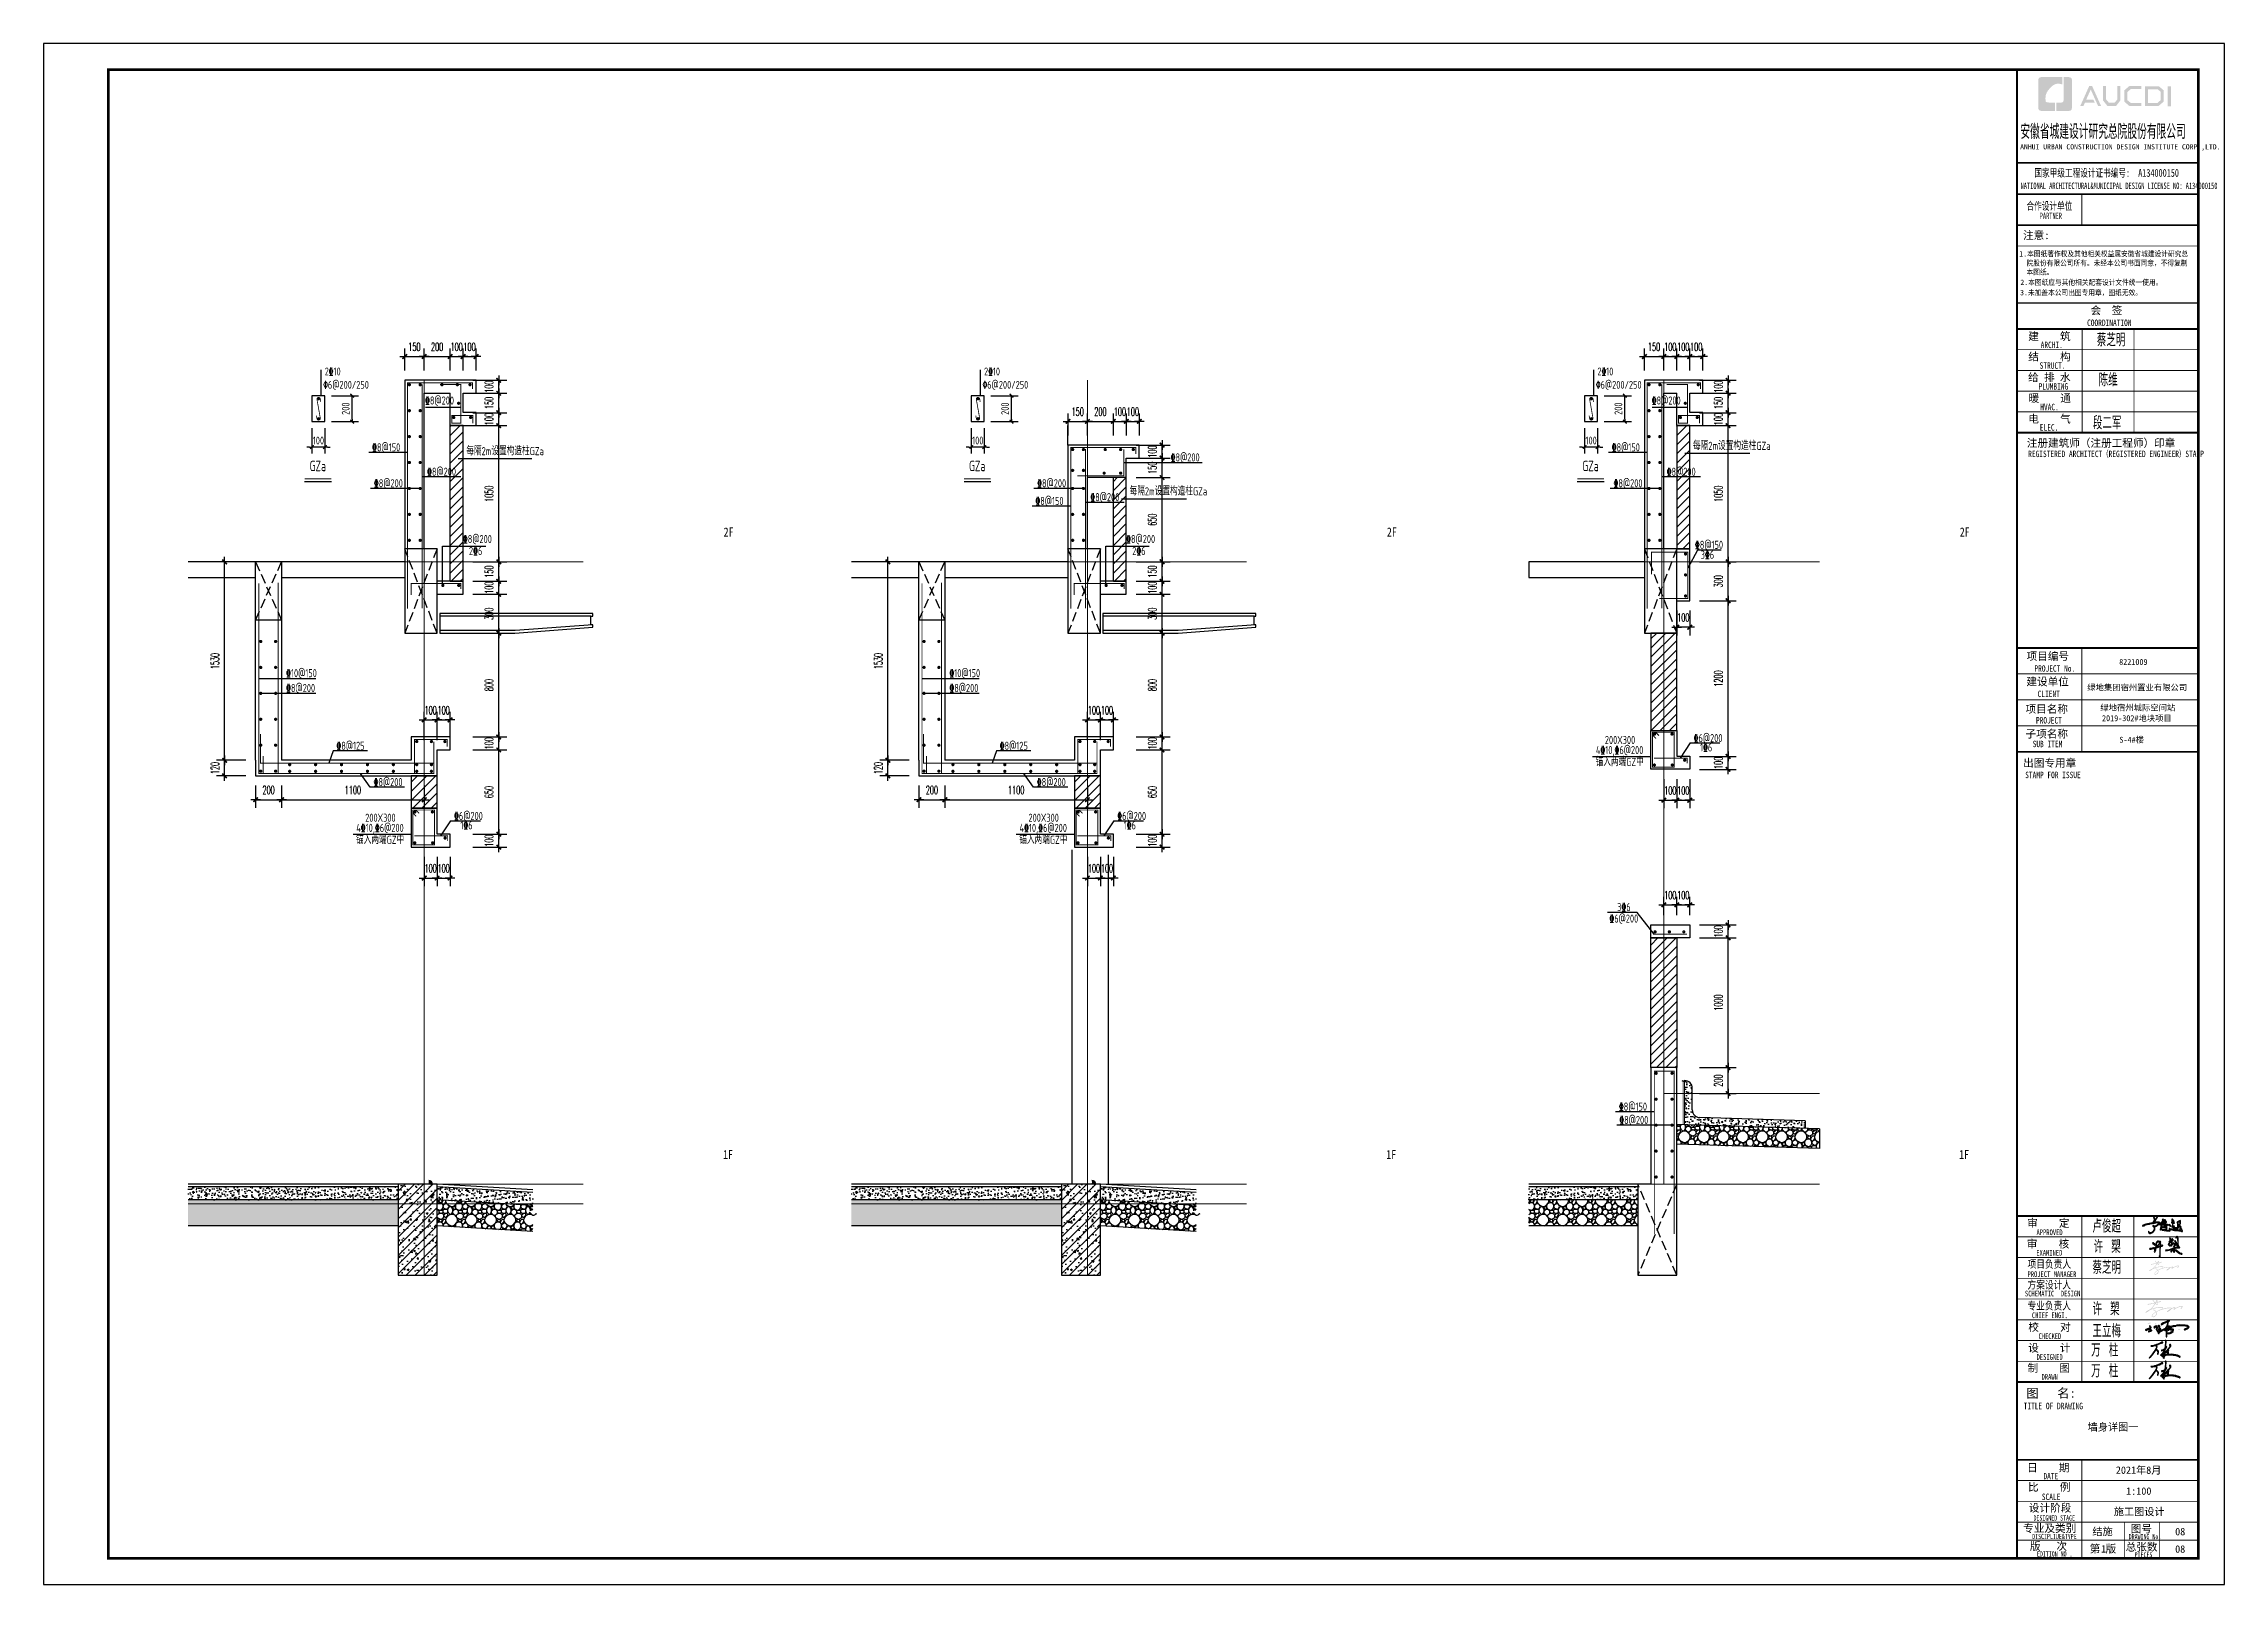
# Model space of a CAD drawing. Extents: x 169490 to 7584583, y -2399407 to 1374371.
# Drawn here: x 2731635 to 2748455, y 729534 to 741414 of the extents above; entities that cross this region are included whole.
import ezdxf
from ezdxf.enums import TextEntityAlignment as Align

# ---------------------------------------------------------------- set-up
doc = ezdxf.new("R2010")
doc.units = 0
doc.header["$LTSCALE"] = 100
for name, pattern in [('ACAD_ISO10W100', [18.5, 12, -3, 0.5, -3]), ('DASH', [0.35, 0.25, -0.1]), ('DIVIDE2', [15.875, 6.35, -3.175, 0, -3.175, 0, -3.175]), ('DOTE', [2.42, 2, -0.2, 0.02, -0.2])]:
    doc.linetypes.add(name, pattern=pattern)
doc.layers.get('0').update_dxf_attribs({"linetype": 'CONTINUOUS'})
doc.layers.get('DEFPOINTS').update_dxf_attribs({"linetype": 'CONTINUOUS'})
for name, color, linetype in [('10', 7, 'DIVIDE2'), ('A-HATC(填充)', 8, 'CONTINUOUS'), ('A-HATH(填充)', 8, 'CONTINUOUS'), ('A-LM-HA(填充)', 8, 'CONTINUOUS'), ('A-TEXT(房间)', 243, 'CONTINUOUS'), ('A-WA-M(面层)', 43, 'CONTINUOUS'), ('PUB_HATCH', 8, 'CONTINUOUS'), ('S-BEAM-XRBAR', 20, 'CONTINUOUS'), ('S-DETL-LINE1', 2, 'CONTINUOUS'), ('S-DETL-RBAR', 1, 'CONTINUOUS'), ('S-DETL-TEXT', 7, 'CONTINUOUS'), ('S-SLAB-DIM', 92, 'CONTINUOUS'), ('TEXT', 7, 'CONTINUOUS'), ('WALL', 7, 'CONTINUOUS'), ('图框', 140, 'CONTINUOUS'), ('图签文字', 147, 'CONTINUOUS'), ('大样详图_文字', 60, 'CONTINUOUS'), ('尺寸标注', 3, 'CONTINUOUS'), ('立面', 73, 'CONTINUOUS'), ('辅助线', 251, 'CONTINUOUS')]:
    doc.layers.add(name, color=color, linetype=linetype)
for name, color, linetype, lineweight in [('3-大样填充', 8, 'CONTINUOUS', 9), ('DOTE', 147, 'DOTE', 15), ('rein', 10, 'CONTINUOUS', 18), ('图签', 147, 'CONTINUOUS', 18)]:
    doc.layers.add(name, color=color, linetype=linetype, lineweight=lineweight)
doc.styles.add('DIM_FONT_T3', font='SIMPLEX', dxfattribs={"width": 0.494118, "bigfont": 'GBCBIG'})
doc.styles.add('HT', font='simhei.ttf')
doc.styles.add('TSSD_Dimension', font='Tssdeng.shx', dxfattribs={"width": 0.7, "bigfont": 'tssdchn.shx'})
doc.styles.add('TSSD_REIN', font='tssdeng.shx', dxfattribs={"width": 0.7, "bigfont": 'hztxt.shx'})
doc.styles.add('宋体', font='')
doc.styles.add('建筑图签-1', font='simhei.ttf', dxfattribs={"width": 0.7})
doc.styles.add('建筑图签-2', font='TXT.shx', dxfattribs={"width": 0.5, "bigfont": 'HZTXT.shx'})
doc.styles.add('黑体', font='simhei.ttf', dxfattribs={"width": 0.7})
doc.styles.get('宋体').set_extended_font_data('SimSun')
doc.dimstyles.new('DIMN100$TCH&&25', dxfattribs={"dimtxt": 63.75, "dimasz": 0.25, "dimexe": 62.5, "dimexo": 75, "dimgap": 43.125, "dimtad": 1, "dimdec": 0, "dimzin": 0, "dimdsep": 46, "dimtxsty": 'DIM_FONT_T3', "dimblk": '_DIMX', "dimcen": 0.09, "dimclrt": 7, "dimadec": 0, "dimazin": 0, "dimtfac": 1, "dimtdec": 0, "dimtix": 1, "dimtmove": 2, "dimatfit": 3, "dimldrblk": '_DIMX', "dimfxl": 10, "dimtolj": 1, "dimtzin": 0, "dimarcsym": 0})
doc.dimstyles.new('TSSD_20_100', dxfattribs={"dimtxt": 300, "dimasz": 100, "dimexe": 250, "dimexo": 250, "dimgap": 100, "dimtad": 1, "dimdec": 0, "dimlfac": 0.2, "dimzin": 0, "dimdsep": 46, "dimtxsty": 'TSSD_Dimension', "dimblk": '_TSDBK', "dimcen": 0, "dimclrt": 7, "dimadec": 0, "dimazin": 0, "dimtfac": 1, "dimtdec": 0, "dimtix": 1, "dimtmove": 2, "dimatfit": 3, "dimldrblk": '_TSDBK', "dimfxl": 1, "dimtolj": 1, "dimtzin": 0, "dimarcsym": 0})

msp = doc.modelspace()

# ---------------------------------------------------------------- texts
at = {"layer": 'A-TEXT(房间)', "style": '黑体', "width": 0.8}
for s, p in [('2F', (2736879.9, 737612.9)), ('2F', (2741995.6, 737612.9)), ('2F', (2746413.9, 737612.9)), ('1F', (2736875.2, 732812.9)), ('1F', (2741990.9, 732812.9)), ('1F', (2746409.2, 732812.9))]:
    msp.add_text(s, height=70, dxfattribs=at).set_placement(p)
at = {"layer": 'S-DETL-TEXT', "style": 'TSSD_REIN', "width": 0.7}
for s, p in [('%%1328@200', (2734576.6, 738630.6)), ('%%1328@200', (2744037.8, 738630.6)), ('%%1328@150', (2734168.4, 738269.6)), ('%%1328@200', (2740327.6, 738192.1)), ('%%1328@150', (2743729.5, 738269.6)), ('%%1328@200', (2734182.3, 737992.7)), ('%%1328@200', (2734592.2, 738081.5)), ('%%1328@200', (2739298, 737992.7)), ('%%1328@200', (2743743.4, 737992.7)), ('%%1328@200', (2744153.4, 738081.5)), ('%%1328@150', (2739284.2, 737856.2)), ('%%1328@200', (2739708, 737885.4)), ('%%1328@200', (2734868.6, 737562.3)), ('%%1328@200', (2739984.4, 737562.3)), ('%%1328@150', (2744371.3, 737518)), ('2%%1326', (2734915.5, 737470.6)), ('2%%1326', (2740031.3, 737470.6)), ('3%%1326', (2744415.6, 737441.3)), ('%%13210@150', (2733505.2, 736528.4)), ('%%13210@150', (2738621, 736528.4)), ('%%1328@200', (2733505.2, 736413.9)), ('%%1328@200', (2738621, 736413.9)), ('%%1328@125', (2733893.3, 735968.5)), ('%%1328@125', (2739009, 735968.5)), ('%%1328@200', (2734179.6, 735688.3)), ('%%1328@200', (2739295.3, 735688.3)), ('%%1328@150', (2743784.6, 733186.5)), ('%%1328@200', (2743787.9, 733083.3))]:
    msp.add_text(s, height=62.5, dxfattribs=at).set_placement(p)
at = {"layer": 'S-DETL-TEXT', "color": 2, "style": 'TSSD_REIN', "width": 0.7}
for p in [(2734895, 738240.4), (2744356.2, 738281.3), (2740010.8, 737930.7)]:
    msp.add_text('每隔2m设置构造柱GZa', height=62.5, dxfattribs=at).set_placement(p)
at = {"layer": '图框'}
for s, height, style, width, p in [('ANHUI URBAN CONSTRUCTION DESIGN INSTITUTE CORP.,LTD.', 40, '建筑图签-1', 0.91, (2746879.5, 740598.1)), ('NATIONAL ARCHITECTURAL&MUNICIPAL DESIGN LICENSE NO: A134000150', 50, '建筑图签-1', 0.6, (2746883.2, 740292.6)), ('PARTNER', 50, '建筑图签-1', 0.6, (2747030.8, 740060.4)), ('1.本图纸著作权及其他相关权益属安徽省城建设计研究总', 42, 'HT', 0.88, (2746873, 739772.3)), ('院股份有限公司所有。未经本公司书面同意，不得复制', 42, 'HT', 0.88, (2746928.9, 739701.5)), (' 2.本图纸应与其他相关配套设计文件统一使用。 ', 42, 'HT', 0.88, (2746850.8, 739552.1)), ('本图纸。', 42, 'HT', 0.88, (2746928.9, 739631.5)), ('3.未加盖本公司出图专用章，图纸无效。', 42, 'HT', 0.88, (2746879.4, 739473.2)), ('COORDINATION', 50, '建筑图签-1', 0.7, (2747395.8, 739236.3)), ('ARCHI.', 50, '建筑图签-1', 0.7, (2747037.7, 739066)), ('STRUCT.', 50, '建筑图签-1', 0.7, (2747029.8, 738906.6)), ('PLUMBING', 50, '建筑图签-1', 0.7, (2747021.7, 738745.4)), ('HVAC.', 50, '建筑图签-1', 0.7, (2747034.6, 738586.7)), ('ELEC.', 50, '建筑图签-1', 0.7, (2747031.5, 738429.8)), ('REGISTERED ARCHITECT（REGISTERED ENGINEER）STAMP', 50, '建筑图签-1', 0.7, (2746941.6, 738225.4)), ('PROJECT No.', 50, '建筑图签-1', 0.7, (2746989.8, 736570.7, -359.8)), ('CLIENT', 50, '建筑图签-1', 0.7, (2747014.6, 736374.9)), ('PROJECT', 50, '建筑图签-1', 0.7, (2747001.6, 736171)), ('SUB ITEM', 50, '建筑图签-1', 0.7, (2746976.3, 735988.8)), ('STAMP FOR ISSUE', 50, '建筑图签-1', 0.7, (2746918.4, 735749.9)), ('APPROVED ', 44, '建筑图签-1', 0.7, (2747006, 732226.6)), ('EXAMINED  ', 44, '建筑图签-1', 0.7, (2747004.3, 732068.5, -359.8)), ('PROJECT MANAGER', 44, '建筑图签-1', 0.7, (2746936.6, 731903.3, -359.8)), ('SCHEMATIC  DESIGN', 44, '建筑图签-1', 0.7, (2746916.4, 731753.9, -359.8)), ('TITLE OF DRAWING', 50, '建筑图签-1', 0.7, (2746906.6, 730884.2)), ('DATE', 50, '建筑图签-1', 0.7, (2747059.1, 730343.5)), ('SCALE', 50, '建筑图签-1', 0.7, (2747046.9, 730183.7)), ('DESIGNED STAGE', 40, '建筑图签-1', 0.7, (2746982.4, 730025.6)), ('DISCIPLIUE&TYPE', 40, '建筑图签-1', 0.7, (2746972.4, 729883.1)), ('DRAWING No.', 40, '建筑图签-1', 0.7, (2747716.9, 729881.6)), ('EDITION NO .', 40, '建筑图签-1', 0.7, (2747009.1, 729748.5)), ('PIECES', 40, '建筑图签-1', 0.7, (2747762.6, 729741.6))]:
    msp.add_text(s, height=height, dxfattribs=dict(at, style=style, width=width)).set_placement(p)
at = {"layer": '图框', "style": '建筑图签-1', "width": 0.7}
for s, p in [('CHIEF ENGI.', (2747108.7, 731608.6)), ('CHECKED  ', (2747134.5, 731447.4)), ('DESIGNED ', (2747119.8, 731286.8)), (' DRAWN   ', (2747132.8, 731133.8))]:
    msp.add_text(s, height=44, dxfattribs=at).set_placement(p, align=Align.MIDDLE)
at = {"layer": '图签', "color": 2, "style": '宋体'}
for s, height, p in [('8221009', 45.87, (2747643.3, 736623.2)), ('绿地集团宿州置业有限公司', 45.869, (2747396.9, 736426.1)), ('绿地宿州城际空间站', 45.87, (2747497.8, 736271.2)), ('2019-302#地块项目', 45.869, (2747511.3, 736189.4)), ('S-4#楼', 45.87, (2747645.7, 736023.2)), ('2021年8月', 57.34, (2747617.8, 730386)), ('1:100', 57.34, (2747697.1, 730224.5)), ('施工图设计', 57.34, (2747602.3, 730066)), ('结施', 57.34, (2747436.7, 729912.2)), ('1', 57.3, (2747504.5, 729778.7))]:
    msp.add_text(s, height=height, dxfattribs=at).set_placement(p)
at = {"layer": '图签', "color": 3, "style": '宋体'}
for s, p in [('墙身详图一', (2747400.5, 730718.3)), ('08', (2748075.2, 729912)), ('08', (2748075.2, 729777.5))]:
    msp.add_text(s, height=57.34, dxfattribs=at).set_placement(p)
at = {"layer": '图签文字', "color": 7, "style": '建筑图签-1'}
for s, height, width, p in [('安徽省城建设计研究总院股份有限公司', 100, 0.55, (2746881.5, 740689.1)), ('国家甲级工程设计证书编号:  A134000150', 60, 0.7, (2746990.3, 740387.1)), ('合作设计单位', 60, 0.7, (2746928.8, 740131.7)), ('项目负责人', 60, 0.8, (2746936.3, 731973.8)), ('方案设计人', 60, 0.8, (2746936.3, 731813.3)), ('专业负责人', 60, 0.8, (2746936.1, 731652))]:
    msp.add_text(s, height=height, dxfattribs=dict(at, width=width)).set_placement(p)
for s, height, p in [('注意:', 60, (2746902.1, 739906.3)), ('会  签', 60, (2747422.8, 739327.2)), ('建    筑', 60, (2746941.8, 739127)), ('结    构', 60, (2746942.7, 738969.5)), ('给 排 水', 60, (2746940.9, 738810.7)), ('暖    通', 60, (2746944.5, 738650.1)), ('电    气', 60, (2746942.5, 738490.1)), ('注册建筑师（注册工程师）印章', 60, (2746930.9, 738304.4)), ('项目编号', 60, (2746929.4, 736660.2)), ('建设单位', 60, (2746927.9, 736464.7)), ('项目名称', 60, (2746921.2, 736253.1)), ('子项名称', 60, (2746921.2, 736061.7)), ('出图专用章', 60, (2746903, 735837.3)), ('审    定', 60, (2746933.4, 732289.5)), ('审    核', 60, (2746930.8, 732129)), ('校    对', 60, (2746942.5, 731487.3)), ('设    计', 60, (2746941.4, 731327)), ('制    图', 60, (2746936.8, 731172)), ('图   名:', 70, (2746926.9, 730972.7)), ('日    期', 60, (2746932.6, 730403.4)), ('比    例', 60, (2746940.3, 730254)), ('设计阶段', 60, (2746946.2, 730093.6)), ('专业及类别', 60, (2746903.4, 729936.3)), ('图号', 60, (2747732, 729932.5)), ('版   次 ', 60, (2746955.1, 729798.3)), ('第 版', 60, (2747416, 729778.3)), ('总张数', 60, (2747693.4, 729792.5))]:
    msp.add_text(s, height=height, dxfattribs=at).set_placement(p)
at = {"layer": '图签文字', "color": 1, "style": '建筑图签-2', "width": 0.7}
for s, p in [('蔡芝明', (2747470.8, 739079.3)), ('陈维', (2747485, 738771.1)), ('段二军', (2747440, 738440)), ('卢俊超', (2747437.1, 732246)), ('许 槊', (2747446, 732087.8)), ('蔡芝明', (2747437.1, 731927.8)), ('许 槊', (2747437.1, 731607.8)), ('王立梅', (2747437.2, 731438.5)), ('万 柱', (2747427.4, 731289.7)), ('万 柱', (2747427.4, 731129.7))]:
    msp.add_text(s, height=100, dxfattribs=at).set_placement(p)

# ---------------------------------------------------------------- blocks, each defined once
blk = doc.blocks.new('院标1')
h = blk.add_hatch(color=150)
h.dxf.hatch_style = 1
h.set_gradient(color1=(33, 113, 253), color2=(33, 113, 253), tint=1, name='INVCURVED')
edge = h.paths.add_edge_path()
edge.add_spline(control_points=[(116373, 648379), (116379, 648379), (116382, 648379), (116391, 648379), (116391, 648379), (116391, 648379), (116616, 648379), (116616, 648379), (116616, 648379), (116616, 648379), (116616, 648054), (116616, 648054), (116616, 648054), (116616, 648054), (116108, 648054), (116108, 648054), (116108, 648054), (116028, 648054), (115963, 648111), (115963, 648199), (115963, 648199), (115963, 648199), (115963, 649215), (115963, 649215), (115963, 649215), (115963, 649295), (116018, 649360), (116108, 649360), (116108, 649360), (116108, 649360), (116897, 649360), (116897, 649360), (116897, 649360), (116897, 649360), (116897, 649080), (116897, 649080), (116897, 649080), (116897, 649080), (116566, 649140), (116356, 648859), (116356, 648859), (116245, 648719), (116240, 648545), (116247, 648466), (116247, 648466), (116254, 648386), (116247, 648466), (116247, 648466), (116247, 648466), (116247, 648466), (116258, 648374), (116373, 648379)], knot_values=[0, 0, 0, 0, 0.071429, 0.071429, 0.071429, 0.107143, 0.142857, 0.142857, 0.142857, 0.178571, 0.214286, 0.214286, 0.214286, 0.25, 0.285714, 0.285714, 0.285714, 0.321429, 0.357143, 0.357143, 0.357143, 0.392857, 0.428571, 0.428571, 0.428571, 0.464286, 0.5, 0.5, 0.5, 0.535714, 0.571429, 0.571429, 0.571429, 0.607143, 0.642857, 0.642857, 0.642857, 0.678571, 0.714286, 0.714286, 0.714286, 0.75, 0.785714, 0.785714, 0.785714, 0.821429, 0.857143, 0.857143, 0.857143, 0.928571, 1, 1, 1, 1], degree=3, periodic=0)
h = blk.add_hatch(color=150)
h.dxf.hatch_style = 1
h.set_gradient(color1=(33, 113, 253), color2=(33, 113, 253), tint=1, name='INVCURVED')
edge = h.paths.add_edge_path()
edge.add_spline(control_points=[(117268, 649215), (117268, 649215), (117268, 648199), (117268, 648199), (117268, 648199), (117268, 648114), (117212, 648054), (117123, 648054), (117123, 648054), (117123, 648054), (116663, 648054), (116663, 648054), (116663, 648054), (116663, 648054), (116663, 648379), (116663, 648379), (116663, 648379), (116663, 648379), (116865, 648379), (116865, 648379), (116865, 648379), (116907, 648379), (116941, 648413), (116941, 648455), (116941, 648455), (116941, 648455), (116941, 649360), (116941, 649360), (116941, 649360), (116941, 649360), (117123, 649360), (117123, 649360), (117123, 649360), (117204, 649360), (117268, 649306), (117268, 649215)], knot_values=[0, 0, 0, 0, 0.1, 0.1, 0.1, 0.15, 0.2, 0.2, 0.2, 0.25, 0.3, 0.3, 0.3, 0.35, 0.4, 0.4, 0.4, 0.45, 0.5, 0.5, 0.5, 0.55, 0.6, 0.6, 0.6, 0.65, 0.7, 0.7, 0.7, 0.75, 0.8, 0.8, 0.8, 0.9, 1, 1, 1, 1], degree=3, periodic=0)
blk = doc.blocks.new('_DIMX')
blk.add_line((-150, 0), (150, 0))
at = {"const_width": 50}
blk.add_lwpolyline([(-70, -70), (70, 70)], dxfattribs=at)
blk = doc.blocks.new('*D1111')
at = {"layer": 'DEFPOINTS', "color": 0, "transparency": 16777216}
for p in [(2734670, 735218), (2734770, 735218), (2734770, 734980)]:
    blk.add_point(p, dxfattribs=at)
at = {"layer": '尺寸标注', "color": 0, "lineweight": -2, "transparency": 16777216}
for p, q in [((2734670, 735143), (2734670, 734918)), ((2734770, 735143), (2734770, 734918)), ((2734670, 734980), (2734669, 734980)), ((2734670, 734980), (2734770, 734980)), ((2734770, 734980), (2734770, 734980))]:
    blk.add_line(p, q, dxfattribs=at)
at = {"layer": '尺寸标注', "color": 0, "lineweight": -2, "transparency": 16777216, "xscale": 0.25, "yscale": 0.25, "zscale": 0.25}
blk.add_blockref('_DIMX', (2734670, 734980), dxfattribs=at)
at = {"layer": '尺寸标注', "color": 0, "lineweight": -2, "transparency": 16777216, "xscale": 0.25, "yscale": 0.25, "zscale": 0.25, "rotation": 180}
blk.add_blockref('_DIMX', (2734770, 734980), dxfattribs=at)
at = {"layer": '尺寸标注', "color": 7, "transparency": 16777216, "insert": (2734720, 735055), "char_height": 63.8, "attachment_point": 5, "style": 'DIM_FONT_T3'}
blk.add_mtext('\\A1;100', dxfattribs=at)
blk = doc.blocks.new('*D1112')
at = {"layer": 'DEFPOINTS', "color": 0, "transparency": 16777216}
for p in [(2734770, 736199), (2734670, 735968), (2734770, 735968)]:
    blk.add_point(p, dxfattribs=at)
at = {"layer": '尺寸标注', "color": 0, "lineweight": -2, "transparency": 16777216}
for p, q in [((2734670, 736043), (2734670, 736261)), ((2734770, 736043), (2734770, 736261)), ((2734670, 736199), (2734669, 736199)), ((2734670, 736199), (2734770, 736199)), ((2734770, 736199), (2734770, 736199))]:
    blk.add_line(p, q, dxfattribs=at)
at = {"layer": '尺寸标注', "color": 0, "lineweight": -2, "transparency": 16777216, "xscale": 0.25, "yscale": 0.25, "zscale": 0.25}
blk.add_blockref('_DIMX', (2734670, 736199), dxfattribs=at)
at = {"layer": '尺寸标注', "color": 0, "lineweight": -2, "transparency": 16777216, "xscale": 0.25, "yscale": 0.25, "zscale": 0.25, "rotation": 180}
blk.add_blockref('_DIMX', (2734770, 736199), dxfattribs=at)
at = {"layer": '尺寸标注', "color": 7, "transparency": 16777216, "insert": (2734720, 736274), "char_height": 63.8, "attachment_point": 5, "style": 'DIM_FONT_T3'}
blk.add_mtext('\\A1;100', dxfattribs=at)
blk = doc.blocks.new('*D1113')
at = {"layer": 'DEFPOINTS', "color": 0, "transparency": 16777216}
for p in [(2733470, 735768), (2734570, 735768), (2734570, 735584)]:
    blk.add_point(p, dxfattribs=at)
at = {"layer": '尺寸标注', "color": 0, "lineweight": -2, "transparency": 16777216}
for p, q in [((2733470, 735693), (2733470, 735522)), ((2733470, 735584), (2734570, 735584)), ((2734570, 735693), (2734570, 735522))]:
    blk.add_line(p, q, dxfattribs=at)
at = {"layer": '尺寸标注', "color": 0, "lineweight": -2, "transparency": 16777216, "xscale": 0.25, "yscale": 0.25, "zscale": 0.25, "rotation": 180}
blk.add_blockref('_DIMX', (2733470, 735584), dxfattribs=at)
at = {"layer": '尺寸标注', "color": 0, "lineweight": -2, "transparency": 16777216, "xscale": 0.25, "yscale": 0.25, "zscale": 0.25}
blk.add_blockref('_DIMX', (2734570, 735584), dxfattribs=at)
at = {"layer": '尺寸标注', "color": 7, "transparency": 16777216, "insert": (2734020, 735659), "char_height": 63.8, "attachment_point": 5, "style": 'DIM_FONT_T3'}
blk.add_mtext('\\A1;1100', dxfattribs=at)
blk = doc.blocks.new('*D1114')
at = {"layer": 'DEFPOINTS', "color": 0, "transparency": 16777216}
for p in [(2733270, 735768), (2733470, 735768), (2733470, 735584)]:
    blk.add_point(p, dxfattribs=at)
at = {"layer": '尺寸标注', "color": 0, "lineweight": -2, "transparency": 16777216}
for p, q in [((2733270, 735693), (2733270, 735522)), ((2733270, 735584), (2733470, 735584)), ((2733470, 735693), (2733470, 735522))]:
    blk.add_line(p, q, dxfattribs=at)
at = {"layer": '尺寸标注', "color": 0, "lineweight": -2, "transparency": 16777216, "xscale": 0.25, "yscale": 0.25, "zscale": 0.25, "rotation": 180}
blk.add_blockref('_DIMX', (2733270, 735584), dxfattribs=at)
at = {"layer": '尺寸标注', "color": 0, "lineweight": -2, "transparency": 16777216, "xscale": 0.25, "yscale": 0.25, "zscale": 0.25}
blk.add_blockref('_DIMX', (2733470, 735584), dxfattribs=at)
at = {"layer": '尺寸标注', "color": 7, "transparency": 16777216, "insert": (2733370, 735659), "char_height": 63.8, "attachment_point": 5, "style": 'DIM_FONT_T3'}
blk.add_mtext('\\A1;200', dxfattribs=at)
blk = doc.blocks.new('*D1115')
at = {"layer": 'DEFPOINTS', "color": 0, "transparency": 16777216}
for p in [(2733031, 737418), (2733270, 737418), (2733270, 735888)]:
    blk.add_point(p, dxfattribs=at)
at = {"layer": '尺寸标注', "color": 0, "lineweight": -2, "transparency": 16777216}
for p, q in [((2733195, 737418), (2732969, 737418)), ((2733031, 735889), (2733031, 737418)), ((2733195, 735888), (2732969, 735888))]:
    blk.add_line(p, q, dxfattribs=at)
at = {"layer": '尺寸标注', "color": 0, "lineweight": -2, "transparency": 16777216, "xscale": 0.25, "yscale": 0.25, "zscale": 0.25}
for p, rotation in [((2733031, 737418), 90), ((2733031, 735888), 270)]:
    blk.add_blockref('_DIMX', p, dxfattribs=dict(at, rotation=rotation))
at = {"layer": '尺寸标注', "color": 7, "transparency": 16777216, "insert": (2732956, 736653), "char_height": 63.8, "attachment_point": 5, "rotation": 90, "style": 'DIM_FONT_T3'}
blk.add_mtext('\\A1;1530', dxfattribs=at)
blk = doc.blocks.new('*D1116')
at = {"layer": 'DEFPOINTS', "color": 0, "transparency": 16777216}
for p in [(2734870, 738818), (2735145, 738818), (2734870, 738718)]:
    blk.add_point(p, dxfattribs=at)
at = {"layer": '尺寸标注', "color": 0, "lineweight": -2, "transparency": 16777216}
for p, q in [((2734945, 738818), (2735208, 738818)), ((2735145, 738819), (2735145, 738819)), ((2735145, 738718), (2735145, 738818)), ((2734945, 738718), (2735208, 738718)), ((2735145, 738718), (2735145, 738718))]:
    blk.add_line(p, q, dxfattribs=at)
at = {"layer": '尺寸标注', "color": 0, "lineweight": -2, "transparency": 16777216, "xscale": 0.25, "yscale": 0.25, "zscale": 0.25}
for p, rotation in [((2735145, 738818), 270), ((2735145, 738718), 90)]:
    blk.add_blockref('_DIMX', p, dxfattribs=dict(at, rotation=rotation))
at = {"layer": '尺寸标注', "color": 7, "transparency": 16777216, "insert": (2735070, 738768), "char_height": 63.8, "attachment_point": 5, "rotation": 90, "style": 'DIM_FONT_T3'}
blk.add_mtext('\\A1;100', dxfattribs=at)
blk = doc.blocks.new('*D1117')
at = {"layer": 'DEFPOINTS', "color": 0, "transparency": 16777216}
for p in [(2734870, 738718), (2734870, 738568), (2735145, 738718)]:
    blk.add_point(p, dxfattribs=at)
at = {"layer": '尺寸标注', "color": 0, "lineweight": -2, "transparency": 16777216}
for p, q in [((2734945, 738718), (2735208, 738718)), ((2734945, 738568), (2735208, 738568)), ((2735145, 738719), (2735145, 738719)), ((2735145, 738568), (2735145, 738718)), ((2735145, 738568), (2735145, 738568))]:
    blk.add_line(p, q, dxfattribs=at)
at = {"layer": '尺寸标注', "color": 0, "lineweight": -2, "transparency": 16777216, "xscale": 0.25, "yscale": 0.25, "zscale": 0.25}
for p, rotation in [((2735145, 738718), 270), ((2735145, 738568), 90)]:
    blk.add_blockref('_DIMX', p, dxfattribs=dict(at, rotation=rotation))
at = {"layer": '尺寸标注', "color": 7, "transparency": 16777216, "insert": (2735070, 738643), "char_height": 63.8, "attachment_point": 5, "rotation": 90, "style": 'DIM_FONT_T3'}
blk.add_mtext('\\A1;150', dxfattribs=at)
blk = doc.blocks.new('*D1118')
at = {"layer": 'DEFPOINTS', "color": 0, "transparency": 16777216}
for p in [(2734870, 738568), (2735145, 738568), (2734870, 738468)]:
    blk.add_point(p, dxfattribs=at)
at = {"layer": '尺寸标注', "color": 0, "lineweight": -2, "transparency": 16777216}
for p, q in [((2734945, 738568), (2735208, 738568)), ((2735145, 738569), (2735145, 738569)), ((2735145, 738468), (2735145, 738568)), ((2734945, 738468), (2735208, 738468)), ((2735145, 738468), (2735145, 738468))]:
    blk.add_line(p, q, dxfattribs=at)
at = {"layer": '尺寸标注', "color": 0, "lineweight": -2, "transparency": 16777216, "xscale": 0.25, "yscale": 0.25, "zscale": 0.25}
for p, rotation in [((2735145, 738568), 270), ((2735145, 738468), 90)]:
    blk.add_blockref('_DIMX', p, dxfattribs=dict(at, rotation=rotation))
at = {"layer": '尺寸标注', "color": 7, "transparency": 16777216, "insert": (2735070, 738518), "char_height": 63.8, "attachment_point": 5, "rotation": 90, "style": 'DIM_FONT_T3'}
blk.add_mtext('\\A1;100', dxfattribs=at)
blk = doc.blocks.new('*D1119')
at = {"layer": 'DEFPOINTS', "color": 0, "transparency": 16777216}
for p in [(2734870, 738468), (2735145, 738468), (2734870, 737418)]:
    blk.add_point(p, dxfattribs=at)
at = {"layer": '尺寸标注', "color": 0, "lineweight": -2, "transparency": 16777216}
for p, q in [((2734945, 738468), (2735208, 738468)), ((2735145, 737419), (2735145, 738468)), ((2734945, 737418), (2735208, 737418))]:
    blk.add_line(p, q, dxfattribs=at)
at = {"layer": '尺寸标注', "color": 0, "lineweight": -2, "transparency": 16777216, "xscale": 0.25, "yscale": 0.25, "zscale": 0.25}
for p, rotation in [((2735145, 738468), 90), ((2735145, 737418), 270)]:
    blk.add_blockref('_DIMX', p, dxfattribs=dict(at, rotation=rotation))
at = {"layer": '尺寸标注', "color": 7, "transparency": 16777216, "insert": (2735070, 737943), "char_height": 63.8, "attachment_point": 5, "rotation": 90, "style": 'DIM_FONT_T3'}
blk.add_mtext('\\A1;1050', dxfattribs=at)
blk = doc.blocks.new('*D1120')
at = {"layer": 'DEFPOINTS', "color": 0, "transparency": 16777216}
for p in [(2734870, 737418), (2735145, 737418), (2734870, 737268)]:
    blk.add_point(p, dxfattribs=at)
at = {"layer": '尺寸标注', "color": 0, "lineweight": -2, "transparency": 16777216}
for p, q in [((2734945, 737418), (2735208, 737418)), ((2735145, 737419), (2735145, 737419)), ((2735145, 737268), (2735145, 737418)), ((2734945, 737268), (2735208, 737268)), ((2735145, 737268), (2735145, 737268))]:
    blk.add_line(p, q, dxfattribs=at)
at = {"layer": '尺寸标注', "color": 0, "lineweight": -2, "transparency": 16777216, "xscale": 0.25, "yscale": 0.25, "zscale": 0.25}
for p, rotation in [((2735145, 737418), 270), ((2735145, 737268), 90)]:
    blk.add_blockref('_DIMX', p, dxfattribs=dict(at, rotation=rotation))
at = {"layer": '尺寸标注', "color": 7, "transparency": 16777216, "insert": (2735070, 737343), "char_height": 63.8, "attachment_point": 5, "rotation": 90, "style": 'DIM_FONT_T3'}
blk.add_mtext('\\A1;150', dxfattribs=at)
blk = doc.blocks.new('*D1121')
at = {"layer": 'DEFPOINTS', "color": 0, "transparency": 16777216}
for p in [(2734870, 736868), (2735145, 736868), (2734870, 736068)]:
    blk.add_point(p, dxfattribs=at)
at = {"layer": '尺寸标注', "color": 0, "lineweight": -2, "transparency": 16777216}
for p, q in [((2734945, 736868), (2735208, 736868)), ((2735145, 736069), (2735145, 736868)), ((2734945, 736068), (2735208, 736068))]:
    blk.add_line(p, q, dxfattribs=at)
at = {"layer": '尺寸标注', "color": 0, "lineweight": -2, "transparency": 16777216, "xscale": 0.25, "yscale": 0.25, "zscale": 0.25}
for p, rotation in [((2735145, 736868), 90), ((2735145, 736068), 270)]:
    blk.add_blockref('_DIMX', p, dxfattribs=dict(at, rotation=rotation))
at = {"layer": '尺寸标注', "color": 7, "transparency": 16777216, "insert": (2735070, 736468), "char_height": 63.8, "attachment_point": 5, "rotation": 90, "style": 'DIM_FONT_T3'}
blk.add_mtext('\\A1;800', dxfattribs=at)
blk = doc.blocks.new('*D1122')
at = {"layer": 'DEFPOINTS', "color": 0, "transparency": 16777216}
for p in [(2734870, 736068), (2735145, 736068), (2734870, 735968)]:
    blk.add_point(p, dxfattribs=at)
at = {"layer": '尺寸标注', "color": 0, "lineweight": -2, "transparency": 16777216}
for p, q in [((2734945, 736068), (2735208, 736068)), ((2735145, 736069), (2735145, 736069)), ((2735145, 735968), (2735145, 736068)), ((2734945, 735968), (2735208, 735968)), ((2735145, 735968), (2735145, 735968))]:
    blk.add_line(p, q, dxfattribs=at)
at = {"layer": '尺寸标注', "color": 0, "lineweight": -2, "transparency": 16777216, "xscale": 0.25, "yscale": 0.25, "zscale": 0.25}
for p, rotation in [((2735145, 736068), 270), ((2735145, 735968), 90)]:
    blk.add_blockref('_DIMX', p, dxfattribs=dict(at, rotation=rotation))
at = {"layer": '尺寸标注', "color": 7, "transparency": 16777216, "insert": (2735070, 736018), "char_height": 63.8, "attachment_point": 5, "rotation": 90, "style": 'DIM_FONT_T3'}
blk.add_mtext('\\A1;100', dxfattribs=at)
blk = doc.blocks.new('*D1123')
at = {"layer": 'DEFPOINTS', "color": 0, "transparency": 16777216}
for p in [(2734870, 735968), (2735145, 735968), (2734870, 735318)]:
    blk.add_point(p, dxfattribs=at)
at = {"layer": '尺寸标注', "color": 0, "lineweight": -2, "transparency": 16777216}
for p, q in [((2734945, 735968), (2735208, 735968)), ((2735145, 735319), (2735145, 735968)), ((2734945, 735318), (2735208, 735318))]:
    blk.add_line(p, q, dxfattribs=at)
at = {"layer": '尺寸标注', "color": 0, "lineweight": -2, "transparency": 16777216, "xscale": 0.25, "yscale": 0.25, "zscale": 0.25}
for p, rotation in [((2735145, 735968), 90), ((2735145, 735318), 270)]:
    blk.add_blockref('_DIMX', p, dxfattribs=dict(at, rotation=rotation))
at = {"layer": '尺寸标注', "color": 7, "transparency": 16777216, "insert": (2735070, 735643), "char_height": 63.8, "attachment_point": 5, "rotation": 90, "style": 'DIM_FONT_T3'}
blk.add_mtext('\\A1;650', dxfattribs=at)
blk = doc.blocks.new('*D1124')
at = {"layer": 'DEFPOINTS', "color": 0, "transparency": 16777216}
for p in [(2734870, 735318), (2734870, 735218), (2735145, 735318)]:
    blk.add_point(p, dxfattribs=at)
at = {"layer": '尺寸标注', "color": 0, "lineweight": -2, "transparency": 16777216}
for p, q in [((2734945, 735318), (2735208, 735318)), ((2734945, 735218), (2735208, 735218)), ((2735145, 735319), (2735145, 735319)), ((2735145, 735218), (2735145, 735318)), ((2735145, 735218), (2735145, 735218))]:
    blk.add_line(p, q, dxfattribs=at)
at = {"layer": '尺寸标注', "color": 0, "lineweight": -2, "transparency": 16777216, "xscale": 0.25, "yscale": 0.25, "zscale": 0.25}
for p, rotation in [((2735145, 735318), 270), ((2735145, 735218), 90)]:
    blk.add_blockref('_DIMX', p, dxfattribs=dict(at, rotation=rotation))
at = {"layer": '尺寸标注', "color": 7, "transparency": 16777216, "insert": (2735070, 735268), "char_height": 63.8, "attachment_point": 5, "rotation": 90, "style": 'DIM_FONT_T3'}
blk.add_mtext('\\A1;100', dxfattribs=at)
blk = doc.blocks.new('*D1125')
at = {"layer": 'DEFPOINTS', "color": 0, "transparency": 16777216}
for p in [(2744331, 734618), (2744627, 734618), (2744331, 734519)]:
    blk.add_point(p, dxfattribs=at)
at = {"layer": '尺寸标注', "color": 0, "lineweight": -2, "transparency": 16777216}
for p, q in [((2744406, 734618), (2744689, 734618)), ((2744627, 734619), (2744627, 734619)), ((2744627, 734519), (2744627, 734618)), ((2744406, 734519), (2744689, 734519)), ((2744627, 734518), (2744627, 734518))]:
    blk.add_line(p, q, dxfattribs=at)
at = {"layer": '尺寸标注', "color": 0, "lineweight": -2, "transparency": 16777216, "xscale": 0.25, "yscale": 0.25, "zscale": 0.25}
for p, rotation in [((2744627, 734618), 270), ((2744627, 734519), 90)]:
    blk.add_blockref('_DIMX', p, dxfattribs=dict(at, rotation=rotation))
at = {"layer": '尺寸标注', "color": 7, "transparency": 16777216, "insert": (2744552, 734569), "char_height": 63.8, "attachment_point": 5, "rotation": 90, "style": 'DIM_FONT_T3'}
blk.add_mtext('\\A1;100', dxfattribs=at)
blk = doc.blocks.new('*D1126')
at = {"layer": 'DEFPOINTS', "color": 0, "transparency": 16777216}
for p in [(2744331, 734773), (2744231, 734618), (2744331, 734618)]:
    blk.add_point(p, dxfattribs=at)
at = {"layer": '尺寸标注', "color": 0, "lineweight": -2, "transparency": 16777216}
for p, q in [((2744231, 734773), (2744230, 734773)), ((2744231, 734693), (2744231, 734836)), ((2744231, 734773), (2744331, 734773)), ((2744331, 734693), (2744331, 734836)), ((2744331, 734773), (2744331, 734773))]:
    blk.add_line(p, q, dxfattribs=at)
at = {"layer": '尺寸标注', "color": 0, "lineweight": -2, "transparency": 16777216, "xscale": 0.25, "yscale": 0.25, "zscale": 0.25}
blk.add_blockref('_DIMX', (2744231, 734773), dxfattribs=at)
at = {"layer": '尺寸标注', "color": 0, "lineweight": -2, "transparency": 16777216, "xscale": 0.25, "yscale": 0.25, "zscale": 0.25, "rotation": 180}
blk.add_blockref('_DIMX', (2744331, 734773), dxfattribs=at)
at = {"layer": '尺寸标注', "color": 7, "transparency": 16777216, "insert": (2744281, 734848), "char_height": 63.8, "attachment_point": 5, "style": 'DIM_FONT_T3'}
blk.add_mtext('\\A1;100', dxfattribs=at)
blk = doc.blocks.new('*D1127')
at = {"layer": 'DEFPOINTS', "color": 0, "transparency": 16777216}
for p in [(2744331, 738818), (2744627, 738818), (2744331, 738718)]:
    blk.add_point(p, dxfattribs=at)
at = {"layer": '尺寸标注', "color": 0, "lineweight": -2, "transparency": 16777216}
for p, q in [((2744406, 738818), (2744689, 738818)), ((2744627, 738819), (2744627, 738819)), ((2744627, 738718), (2744627, 738818)), ((2744406, 738718), (2744689, 738718)), ((2744627, 738718), (2744627, 738718))]:
    blk.add_line(p, q, dxfattribs=at)
at = {"layer": '尺寸标注', "color": 0, "lineweight": -2, "transparency": 16777216, "xscale": 0.25, "yscale": 0.25, "zscale": 0.25}
for p, rotation in [((2744627, 738818), 270), ((2744627, 738718), 90)]:
    blk.add_blockref('_DIMX', p, dxfattribs=dict(at, rotation=rotation))
at = {"layer": '尺寸标注', "color": 7, "transparency": 16777216, "insert": (2744552, 738768), "char_height": 63.8, "attachment_point": 5, "rotation": 90, "style": 'DIM_FONT_T3'}
blk.add_mtext('\\A1;100', dxfattribs=at)
blk = doc.blocks.new('*D1128')
at = {"layer": 'DEFPOINTS', "color": 0, "transparency": 16777216}
for p in [(2744331, 738718), (2744331, 738568), (2744627, 738718)]:
    blk.add_point(p, dxfattribs=at)
at = {"layer": '尺寸标注', "color": 0, "lineweight": -2, "transparency": 16777216}
for p, q in [((2744406, 738718), (2744689, 738718)), ((2744406, 738568), (2744689, 738568)), ((2744627, 738719), (2744627, 738719)), ((2744627, 738568), (2744627, 738718)), ((2744627, 738568), (2744627, 738568))]:
    blk.add_line(p, q, dxfattribs=at)
at = {"layer": '尺寸标注', "color": 0, "lineweight": -2, "transparency": 16777216, "xscale": 0.25, "yscale": 0.25, "zscale": 0.25}
for p, rotation in [((2744627, 738718), 270), ((2744627, 738568), 90)]:
    blk.add_blockref('_DIMX', p, dxfattribs=dict(at, rotation=rotation))
at = {"layer": '尺寸标注', "color": 7, "transparency": 16777216, "insert": (2744552, 738643), "char_height": 63.8, "attachment_point": 5, "rotation": 90, "style": 'DIM_FONT_T3'}
blk.add_mtext('\\A1;150', dxfattribs=at)
blk = doc.blocks.new('*D1129')
at = {"layer": 'DEFPOINTS', "color": 0, "transparency": 16777216}
for p in [(2744331, 738568), (2744627, 738568), (2744331, 738468)]:
    blk.add_point(p, dxfattribs=at)
at = {"layer": '尺寸标注', "color": 0, "lineweight": -2, "transparency": 16777216}
for p, q in [((2744406, 738568), (2744689, 738568)), ((2744627, 738569), (2744627, 738569)), ((2744627, 738468), (2744627, 738568)), ((2744406, 738468), (2744689, 738468)), ((2744627, 738468), (2744627, 738468))]:
    blk.add_line(p, q, dxfattribs=at)
at = {"layer": '尺寸标注', "color": 0, "lineweight": -2, "transparency": 16777216, "xscale": 0.25, "yscale": 0.25, "zscale": 0.25}
for p, rotation in [((2744627, 738568), 270), ((2744627, 738468), 90)]:
    blk.add_blockref('_DIMX', p, dxfattribs=dict(at, rotation=rotation))
at = {"layer": '尺寸标注', "color": 7, "transparency": 16777216, "insert": (2744552, 738518), "char_height": 63.8, "attachment_point": 5, "rotation": 90, "style": 'DIM_FONT_T3'}
blk.add_mtext('\\A1;100', dxfattribs=at)
blk = doc.blocks.new('*D1130')
at = {"layer": 'DEFPOINTS', "color": 0, "transparency": 16777216}
for p in [(2744331, 738468), (2744627, 738468), (2744331, 737418)]:
    blk.add_point(p, dxfattribs=at)
at = {"layer": '尺寸标注', "color": 0, "lineweight": -2, "transparency": 16777216}
for p, q in [((2744406, 738468), (2744689, 738468)), ((2744627, 737419), (2744627, 738468)), ((2744406, 737418), (2744689, 737418))]:
    blk.add_line(p, q, dxfattribs=at)
at = {"layer": '尺寸标注', "color": 0, "lineweight": -2, "transparency": 16777216, "xscale": 0.25, "yscale": 0.25, "zscale": 0.25}
for p, rotation in [((2744627, 738468), 90), ((2744627, 737418), 270)]:
    blk.add_blockref('_DIMX', p, dxfattribs=dict(at, rotation=rotation))
at = {"layer": '尺寸标注', "color": 7, "transparency": 16777216, "insert": (2744552, 737943), "char_height": 63.8, "attachment_point": 5, "rotation": 90, "style": 'DIM_FONT_T3'}
blk.add_mtext('\\A1;1050', dxfattribs=at)
blk = doc.blocks.new('*D1131')
at = {"layer": 'DEFPOINTS', "color": 0, "transparency": 16777216}
for p in [(2744331, 737418), (2744627, 737418), (2744331, 737118)]:
    blk.add_point(p, dxfattribs=at)
at = {"layer": '尺寸标注', "color": 0, "lineweight": -2, "transparency": 16777216}
for p, q in [((2744406, 737418), (2744689, 737418)), ((2744627, 737119), (2744627, 737418)), ((2744406, 737118), (2744689, 737118))]:
    blk.add_line(p, q, dxfattribs=at)
at = {"layer": '尺寸标注', "color": 0, "lineweight": -2, "transparency": 16777216, "xscale": 0.25, "yscale": 0.25, "zscale": 0.25}
for p, rotation in [((2744627, 737418), 90), ((2744627, 737118), 270)]:
    blk.add_blockref('_DIMX', p, dxfattribs=dict(at, rotation=rotation))
at = {"layer": '尺寸标注', "color": 7, "transparency": 16777216, "insert": (2744552, 737268), "char_height": 63.8, "attachment_point": 5, "rotation": 90, "style": 'DIM_FONT_T3'}
blk.add_mtext('\\A1;300', dxfattribs=at)
blk = doc.blocks.new('*D1132')
at = {"layer": 'DEFPOINTS', "color": 0, "transparency": 16777216}
for p in [(2744331, 737118), (2744627, 737118), (2744331, 735918)]:
    blk.add_point(p, dxfattribs=at)
at = {"layer": '尺寸标注', "color": 0, "lineweight": -2, "transparency": 16777216}
for p, q in [((2744406, 737118), (2744689, 737118)), ((2744627, 735919), (2744627, 737118)), ((2744406, 735918), (2744689, 735918))]:
    blk.add_line(p, q, dxfattribs=at)
at = {"layer": '尺寸标注', "color": 0, "lineweight": -2, "transparency": 16777216, "xscale": 0.25, "yscale": 0.25, "zscale": 0.25}
for p, rotation in [((2744627, 737118), 90), ((2744627, 735918), 270)]:
    blk.add_blockref('_DIMX', p, dxfattribs=dict(at, rotation=rotation))
at = {"layer": '尺寸标注', "color": 7, "transparency": 16777216, "insert": (2744552, 736518), "char_height": 63.8, "attachment_point": 5, "rotation": 90, "style": 'DIM_FONT_T3'}
blk.add_mtext('\\A1;1200', dxfattribs=at)
blk = doc.blocks.new('*D1133')
at = {"layer": 'DEFPOINTS', "color": 0, "transparency": 16777216}
for p in [(2744331, 735918), (2744627, 735918), (2744331, 735818)]:
    blk.add_point(p, dxfattribs=at)
at = {"layer": '尺寸标注', "color": 0, "lineweight": -2, "transparency": 16777216}
for p, q in [((2744406, 735918), (2744689, 735918)), ((2744627, 735919), (2744627, 735919)), ((2744627, 735818), (2744627, 735918)), ((2744406, 735818), (2744689, 735818)), ((2744627, 735818), (2744627, 735818))]:
    blk.add_line(p, q, dxfattribs=at)
at = {"layer": '尺寸标注', "color": 0, "lineweight": -2, "transparency": 16777216, "xscale": 0.25, "yscale": 0.25, "zscale": 0.25}
for p, rotation in [((2744627, 735918), 270), ((2744627, 735818), 90)]:
    blk.add_blockref('_DIMX', p, dxfattribs=dict(at, rotation=rotation))
at = {"layer": '尺寸标注', "color": 7, "transparency": 16777216, "insert": (2744552, 735868), "char_height": 63.8, "attachment_point": 5, "rotation": 90, "style": 'DIM_FONT_T3'}
blk.add_mtext('\\A1;100', dxfattribs=at)
blk = doc.blocks.new('*D1134')
at = {"layer": 'DEFPOINTS', "color": 0, "transparency": 16777216}
for p in [(2744331, 733518), (2744627, 733518), (2744331, 733318)]:
    blk.add_point(p, dxfattribs=at)
at = {"layer": '尺寸标注', "color": 0, "lineweight": -2, "transparency": 16777216}
for p, q in [((2744406, 733518), (2744689, 733518)), ((2744627, 733319), (2744627, 733518)), ((2744406, 733318), (2744689, 733318))]:
    blk.add_line(p, q, dxfattribs=at)
at = {"layer": '尺寸标注', "color": 0, "lineweight": -2, "transparency": 16777216, "xscale": 0.25, "yscale": 0.25, "zscale": 0.25}
for p, rotation in [((2744627, 733518), 90), ((2744627, 733318), 270)]:
    blk.add_blockref('_DIMX', p, dxfattribs=dict(at, rotation=rotation))
at = {"layer": '尺寸标注', "color": 7, "transparency": 16777216, "insert": (2744552, 733418), "char_height": 63.8, "attachment_point": 5, "rotation": 90, "style": 'DIM_FONT_T3'}
blk.add_mtext('\\A1;200', dxfattribs=at)
blk = doc.blocks.new('*D1135')
at = {"layer": 'DEFPOINTS', "color": 0, "transparency": 16777216}
for p in [(2733031, 735888), (2733270, 735888), (2733270, 735768)]:
    blk.add_point(p, dxfattribs=at)
at = {"layer": '尺寸标注', "color": 0, "lineweight": -2, "transparency": 16777216}
for p, q in [((2733195, 735888), (2732969, 735888)), ((2733031, 735889), (2733031, 735889)), ((2733031, 735768), (2733031, 735888)), ((2733195, 735768), (2732969, 735768)), ((2733031, 735768), (2733031, 735768))]:
    blk.add_line(p, q, dxfattribs=at)
at = {"layer": '尺寸标注', "color": 0, "lineweight": -2, "transparency": 16777216, "xscale": 0.25, "yscale": 0.25, "zscale": 0.25}
for p, rotation in [((2733031, 735888), 270), ((2733031, 735768), 90)]:
    blk.add_blockref('_DIMX', p, dxfattribs=dict(at, rotation=rotation))
at = {"layer": '尺寸标注', "color": 7, "transparency": 16777216, "insert": (2732956, 735828), "char_height": 63.8, "attachment_point": 5, "rotation": 90, "style": 'DIM_FONT_T3'}
blk.add_mtext('\\A1;120', dxfattribs=at)
blk = doc.blocks.new('gghhhh')
at = {"layer": 'S-DETL-RBAR', "const_width": 7.5}
blk.add_lwpolyline([(5811285, -2287290), (5811452, -2287290), (5811452, -2287559), (5811285, -2287559)], close=True, dxfattribs=at)
for points in [[(5811285, -2287313), (5811311, -2287339)], [(5811334, -2287316), (5811308, -2287290)], [(5811553, -2287529), (5811553, -2287490), (5811295, -2287490)]]:
    blk.add_lwpolyline(points, dxfattribs=at)
at = {"layer": 'S-DETL-RBAR', "const_width": 12.5}
for points in [[(5811293, -2287305, 1), (5811306, -2287305, 1)], [(5811429, -2287305, 1), (5811441, -2287305, 1)], [(5811527, -2287506, 1), (5811540, -2287506, 1)], [(5811293, -2287543, 1), (5811305, -2287543, 1)], [(5811431, -2287543, 1), (5811443, -2287543, 1)]]:
    blk.add_lwpolyline(points, format="xyb", close=True, dxfattribs=at)
at = {"layer": 'S-DETL-TEXT'}
for p, q in [((5810823, -2287477), (5811221, -2287477)), ((5810823, -2287477), (5811272, -2287477)), ((5811576, -2287373), (5811497, -2287490)), ((5811576, -2287373), (5811805, -2287373))]:
    blk.add_line(p, q, dxfattribs=at)
at = {"layer": 'S-DETL-TEXT', "style": 'TSSD_REIN', "width": 0.7}
for s, p in [('200X300', (5810917, -2287381, 4)), ('%%1326@200', (5811602, -2287367, 4)), ('锚入两端GZ中', (5810846, -2287551)), ('4%%13210,%%1326@200', (5810848, -2287459, 4)), ('1%%1326', (5811651, -2287439, 4))]:
    blk.add_text(s, height=62.5, dxfattribs=at).set_placement(p)
blk = doc.blocks.new('*D1136')
at = {"layer": 'DEFPOINTS', "color": 0, "transparency": 16777216}
for p in [(2734670, 736199), (2734570, 735968), (2734670, 735968)]:
    blk.add_point(p, dxfattribs=at)
at = {"layer": '尺寸标注', "color": 0, "lineweight": -2, "transparency": 16777216}
for p, q in [((2734570, 736043), (2734570, 736261)), ((2734670, 736043), (2734670, 736261)), ((2734570, 736199), (2734569, 736199)), ((2734570, 736199), (2734670, 736199)), ((2734670, 736199), (2734670, 736199))]:
    blk.add_line(p, q, dxfattribs=at)
at = {"layer": '尺寸标注', "color": 0, "lineweight": -2, "transparency": 16777216, "xscale": 0.25, "yscale": 0.25, "zscale": 0.25}
blk.add_blockref('_DIMX', (2734570, 736199), dxfattribs=at)
at = {"layer": '尺寸标注', "color": 0, "lineweight": -2, "transparency": 16777216, "xscale": 0.25, "yscale": 0.25, "zscale": 0.25, "rotation": 180}
blk.add_blockref('_DIMX', (2734670, 736199), dxfattribs=at)
at = {"layer": '尺寸标注', "color": 7, "transparency": 16777216, "insert": (2734620, 736274), "char_height": 63.8, "attachment_point": 5, "style": 'DIM_FONT_T3'}
blk.add_mtext('\\A1;100', dxfattribs=at)
blk = doc.blocks.new('*D1137')
at = {"layer": 'DEFPOINTS', "color": 0, "transparency": 16777216}
for p in [(2734570, 735218), (2734670, 735218), (2734670, 734980)]:
    blk.add_point(p, dxfattribs=at)
at = {"layer": '尺寸标注', "color": 0, "lineweight": -2, "transparency": 16777216}
for p, q in [((2734570, 735143), (2734570, 734918)), ((2734670, 735143), (2734670, 734918)), ((2734570, 734980), (2734569, 734980)), ((2734570, 734980), (2734670, 734980)), ((2734670, 734980), (2734670, 734980))]:
    blk.add_line(p, q, dxfattribs=at)
at = {"layer": '尺寸标注', "color": 0, "lineweight": -2, "transparency": 16777216, "xscale": 0.25, "yscale": 0.25, "zscale": 0.25}
blk.add_blockref('_DIMX', (2734570, 734980), dxfattribs=at)
at = {"layer": '尺寸标注', "color": 0, "lineweight": -2, "transparency": 16777216, "xscale": 0.25, "yscale": 0.25, "zscale": 0.25, "rotation": 180}
blk.add_blockref('_DIMX', (2734670, 734980), dxfattribs=at)
at = {"layer": '尺寸标注', "color": 7, "transparency": 16777216, "insert": (2734620, 735055), "char_height": 63.8, "attachment_point": 5, "style": 'DIM_FONT_T3'}
blk.add_mtext('\\A1;100', dxfattribs=at)
blk = doc.blocks.new('*D1138')
at = {"layer": 'DEFPOINTS', "color": 0, "transparency": 16777216}
for p in [(2734870, 737268), (2735145, 737268), (2734870, 737168)]:
    blk.add_point(p, dxfattribs=at)
at = {"layer": '尺寸标注', "color": 0, "lineweight": -2, "transparency": 16777216}
for p, q in [((2734945, 737268), (2735208, 737268)), ((2735145, 737269), (2735145, 737269)), ((2735145, 737168), (2735145, 737268)), ((2734945, 737168), (2735208, 737168)), ((2735145, 737168), (2735145, 737168))]:
    blk.add_line(p, q, dxfattribs=at)
at = {"layer": '尺寸标注', "color": 0, "lineweight": -2, "transparency": 16777216, "xscale": 0.25, "yscale": 0.25, "zscale": 0.25}
for p, rotation in [((2735145, 737268), 270), ((2735145, 737168), 90)]:
    blk.add_blockref('_DIMX', p, dxfattribs=dict(at, rotation=rotation))
at = {"layer": '尺寸标注', "color": 7, "transparency": 16777216, "insert": (2735070, 737218), "char_height": 63.8, "attachment_point": 5, "rotation": 90, "style": 'DIM_FONT_T3'}
blk.add_mtext('\\A1;100', dxfattribs=at)
blk = doc.blocks.new('*D1139')
at = {"layer": 'DEFPOINTS', "color": 0, "transparency": 16777216}
for p in [(2734870, 737168), (2735145, 737168), (2734870, 736868)]:
    blk.add_point(p, dxfattribs=at)
at = {"layer": '尺寸标注', "color": 0, "lineweight": -2, "transparency": 16777216}
for p, q in [((2734945, 737168), (2735208, 737168)), ((2735145, 736869), (2735145, 737168)), ((2734945, 736868), (2735208, 736868))]:
    blk.add_line(p, q, dxfattribs=at)
at = {"layer": '尺寸标注', "color": 0, "lineweight": -2, "transparency": 16777216, "xscale": 0.25, "yscale": 0.25, "zscale": 0.25}
for p, rotation in [((2735145, 737168), 90), ((2735145, 736868), 270)]:
    blk.add_blockref('_DIMX', p, dxfattribs=dict(at, rotation=rotation))
at = {"layer": '尺寸标注', "color": 7, "transparency": 16777216, "insert": (2735070, 737018), "char_height": 63.8, "attachment_point": 5, "rotation": 90, "style": 'DIM_FONT_T3'}
blk.add_mtext('\\A1;300', dxfattribs=at)
blk = doc.blocks.new('*D1140')
at = {"layer": 'DEFPOINTS', "color": 0, "transparency": 16777216}
for p in [(2734770, 739001), (2734570, 738818), (2734770, 738818)]:
    blk.add_point(p, dxfattribs=at)
at = {"layer": '尺寸标注', "color": 0, "lineweight": -2, "transparency": 16777216}
for p, q in [((2734570, 738893), (2734570, 739063)), ((2734570, 739001), (2734770, 739001)), ((2734770, 738893), (2734770, 739063))]:
    blk.add_line(p, q, dxfattribs=at)
at = {"layer": '尺寸标注', "color": 0, "lineweight": -2, "transparency": 16777216, "xscale": 0.25, "yscale": 0.25, "zscale": 0.25, "rotation": 180}
blk.add_blockref('_DIMX', (2734570, 739001), dxfattribs=at)
at = {"layer": '尺寸标注', "color": 0, "lineweight": -2, "transparency": 16777216, "xscale": 0.25, "yscale": 0.25, "zscale": 0.25}
blk.add_blockref('_DIMX', (2734770, 739001), dxfattribs=at)
at = {"layer": '尺寸标注', "color": 7, "transparency": 16777216, "insert": (2734670, 739076), "char_height": 63.8, "attachment_point": 5, "style": 'DIM_FONT_T3'}
blk.add_mtext('\\A1;200', dxfattribs=at)
blk = doc.blocks.new('*D1141')
at = {"layer": 'DEFPOINTS', "color": 0, "transparency": 16777216}
for p in [(2734570, 739001), (2734420, 738818), (2734570, 738818)]:
    blk.add_point(p, dxfattribs=at)
at = {"layer": '尺寸标注', "color": 0, "lineweight": -2, "transparency": 16777216}
for p, q in [((2734420, 739001), (2734419, 739001)), ((2734420, 738893), (2734420, 739063)), ((2734420, 739001), (2734570, 739001)), ((2734570, 738893), (2734570, 739063)), ((2734570, 739001), (2734570, 739001))]:
    blk.add_line(p, q, dxfattribs=at)
at = {"layer": '尺寸标注', "color": 0, "lineweight": -2, "transparency": 16777216, "xscale": 0.25, "yscale": 0.25, "zscale": 0.25}
blk.add_blockref('_DIMX', (2734420, 739001), dxfattribs=at)
at = {"layer": '尺寸标注', "color": 0, "lineweight": -2, "transparency": 16777216, "xscale": 0.25, "yscale": 0.25, "zscale": 0.25, "rotation": 180}
blk.add_blockref('_DIMX', (2734570, 739001), dxfattribs=at)
at = {"layer": '尺寸标注', "color": 7, "transparency": 16777216, "insert": (2734495, 739076), "char_height": 63.8, "attachment_point": 5, "style": 'DIM_FONT_T3'}
blk.add_mtext('\\A1;150', dxfattribs=at)
blk = doc.blocks.new('*D1142')
at = {"layer": 'DEFPOINTS', "color": 0, "transparency": 16777216}
for p in [(2734870, 739001), (2734770, 738818), (2734870, 738818)]:
    blk.add_point(p, dxfattribs=at)
at = {"layer": '尺寸标注', "color": 0, "lineweight": -2, "transparency": 16777216}
for p, q in [((2734770, 739001), (2734769, 739001)), ((2734770, 738893), (2734770, 739063)), ((2734770, 739001), (2734870, 739001)), ((2734870, 738893), (2734870, 739063)), ((2734870, 739001), (2734870, 739001))]:
    blk.add_line(p, q, dxfattribs=at)
at = {"layer": '尺寸标注', "color": 0, "lineweight": -2, "transparency": 16777216, "xscale": 0.25, "yscale": 0.25, "zscale": 0.25}
blk.add_blockref('_DIMX', (2734770, 739001), dxfattribs=at)
at = {"layer": '尺寸标注', "color": 0, "lineweight": -2, "transparency": 16777216, "xscale": 0.25, "yscale": 0.25, "zscale": 0.25, "rotation": 180}
blk.add_blockref('_DIMX', (2734870, 739001), dxfattribs=at)
at = {"layer": '尺寸标注', "color": 7, "transparency": 16777216, "insert": (2734820, 739076), "char_height": 63.8, "attachment_point": 5, "style": 'DIM_FONT_T3'}
blk.add_mtext('\\A1;100', dxfattribs=at)
blk = doc.blocks.new('*D1143')
at = {"layer": 'DEFPOINTS', "color": 0, "transparency": 16777216}
for p in [(2734970, 739001), (2734870, 738818), (2734970, 738818)]:
    blk.add_point(p, dxfattribs=at)
at = {"layer": '尺寸标注', "color": 0, "lineweight": -2, "transparency": 16777216}
for p, q in [((2734870, 739001), (2734869, 739001)), ((2734870, 738893), (2734870, 739063)), ((2734870, 739001), (2734970, 739001)), ((2734970, 738893), (2734970, 739063)), ((2734970, 739001), (2734970, 739001))]:
    blk.add_line(p, q, dxfattribs=at)
at = {"layer": '尺寸标注', "color": 0, "lineweight": -2, "transparency": 16777216, "xscale": 0.25, "yscale": 0.25, "zscale": 0.25}
blk.add_blockref('_DIMX', (2734870, 739001), dxfattribs=at)
at = {"layer": '尺寸标注', "color": 0, "lineweight": -2, "transparency": 16777216, "xscale": 0.25, "yscale": 0.25, "zscale": 0.25, "rotation": 180}
blk.add_blockref('_DIMX', (2734970, 739001), dxfattribs=at)
at = {"layer": '尺寸标注', "color": 7, "transparency": 16777216, "insert": (2734920, 739076), "char_height": 63.8, "attachment_point": 5, "style": 'DIM_FONT_T3'}
blk.add_mtext('\\A1;100', dxfattribs=at)
blk = doc.blocks.new('*D1144')
at = {"layer": 'DEFPOINTS', "color": 0, "transparency": 16777216}
for p in [(2739786, 735218), (2739886, 735218), (2739886, 734980)]:
    blk.add_point(p, dxfattribs=at)
at = {"layer": '尺寸标注', "color": 0, "lineweight": -2, "transparency": 16777216}
for p, q in [((2739786, 735143), (2739786, 734918)), ((2739886, 735143), (2739886, 734918)), ((2739785, 734980), (2739785, 734980)), ((2739786, 734980), (2739886, 734980)), ((2739886, 734980), (2739886, 734980))]:
    blk.add_line(p, q, dxfattribs=at)
at = {"layer": '尺寸标注', "color": 0, "lineweight": -2, "transparency": 16777216, "xscale": 0.25, "yscale": 0.25, "zscale": 0.25}
blk.add_blockref('_DIMX', (2739786, 734980), dxfattribs=at)
at = {"layer": '尺寸标注', "color": 0, "lineweight": -2, "transparency": 16777216, "xscale": 0.25, "yscale": 0.25, "zscale": 0.25, "rotation": 180}
blk.add_blockref('_DIMX', (2739886, 734980), dxfattribs=at)
at = {"layer": '尺寸标注', "color": 7, "transparency": 16777216, "insert": (2739836, 735055), "char_height": 63.8, "attachment_point": 5, "style": 'DIM_FONT_T3'}
blk.add_mtext('\\A1;100', dxfattribs=at)
blk = doc.blocks.new('*D1145')
at = {"layer": 'DEFPOINTS', "color": 0, "transparency": 16777216}
for p in [(2739886, 736199), (2739786, 735968), (2739886, 735968)]:
    blk.add_point(p, dxfattribs=at)
at = {"layer": '尺寸标注', "color": 0, "lineweight": -2, "transparency": 16777216}
for p, q in [((2739786, 736043), (2739786, 736261)), ((2739886, 736043), (2739886, 736261)), ((2739785, 736199), (2739785, 736199)), ((2739786, 736199), (2739886, 736199)), ((2739886, 736199), (2739886, 736199))]:
    blk.add_line(p, q, dxfattribs=at)
at = {"layer": '尺寸标注', "color": 0, "lineweight": -2, "transparency": 16777216, "xscale": 0.25, "yscale": 0.25, "zscale": 0.25}
blk.add_blockref('_DIMX', (2739786, 736199), dxfattribs=at)
at = {"layer": '尺寸标注', "color": 0, "lineweight": -2, "transparency": 16777216, "xscale": 0.25, "yscale": 0.25, "zscale": 0.25, "rotation": 180}
blk.add_blockref('_DIMX', (2739886, 736199), dxfattribs=at)
at = {"layer": '尺寸标注', "color": 7, "transparency": 16777216, "insert": (2739836, 736274), "char_height": 63.8, "attachment_point": 5, "style": 'DIM_FONT_T3'}
blk.add_mtext('\\A1;100', dxfattribs=at)
blk = doc.blocks.new('*D1146')
at = {"layer": 'DEFPOINTS', "color": 0, "transparency": 16777216}
for p in [(2738586, 735768), (2739686, 735768), (2739686, 735584)]:
    blk.add_point(p, dxfattribs=at)
at = {"layer": '尺寸标注', "color": 0, "lineweight": -2, "transparency": 16777216}
for p, q in [((2738586, 735693), (2738586, 735522)), ((2738586, 735584), (2739685, 735584)), ((2739686, 735693), (2739686, 735522))]:
    blk.add_line(p, q, dxfattribs=at)
at = {"layer": '尺寸标注', "color": 0, "lineweight": -2, "transparency": 16777216, "xscale": 0.25, "yscale": 0.25, "zscale": 0.25, "rotation": 180}
blk.add_blockref('_DIMX', (2738586, 735584), dxfattribs=at)
at = {"layer": '尺寸标注', "color": 0, "lineweight": -2, "transparency": 16777216, "xscale": 0.25, "yscale": 0.25, "zscale": 0.25}
blk.add_blockref('_DIMX', (2739686, 735584), dxfattribs=at)
at = {"layer": '尺寸标注', "color": 7, "transparency": 16777216, "insert": (2739136, 735659), "char_height": 63.8, "attachment_point": 5, "style": 'DIM_FONT_T3'}
blk.add_mtext('\\A1;1100', dxfattribs=at)
blk = doc.blocks.new('*D1147')
at = {"layer": 'DEFPOINTS', "color": 0, "transparency": 16777216}
for p in [(2738386, 735768), (2738586, 735768), (2738586, 735584)]:
    blk.add_point(p, dxfattribs=at)
at = {"layer": '尺寸标注', "color": 0, "lineweight": -2, "transparency": 16777216}
for p, q in [((2738386, 735693), (2738386, 735522)), ((2738386, 735584), (2738585, 735584)), ((2738586, 735693), (2738586, 735522))]:
    blk.add_line(p, q, dxfattribs=at)
at = {"layer": '尺寸标注', "color": 0, "lineweight": -2, "transparency": 16777216, "xscale": 0.25, "yscale": 0.25, "zscale": 0.25, "rotation": 180}
blk.add_blockref('_DIMX', (2738386, 735584), dxfattribs=at)
at = {"layer": '尺寸标注', "color": 0, "lineweight": -2, "transparency": 16777216, "xscale": 0.25, "yscale": 0.25, "zscale": 0.25}
blk.add_blockref('_DIMX', (2738586, 735584), dxfattribs=at)
at = {"layer": '尺寸标注', "color": 7, "transparency": 16777216, "insert": (2738486, 735659), "char_height": 63.8, "attachment_point": 5, "style": 'DIM_FONT_T3'}
blk.add_mtext('\\A1;200', dxfattribs=at)
blk = doc.blocks.new('*D1148')
at = {"layer": 'DEFPOINTS', "color": 0, "transparency": 16777216}
for p in [(2738147, 737418), (2738386, 737418), (2738386, 735888)]:
    blk.add_point(p, dxfattribs=at)
at = {"layer": '尺寸标注', "color": 0, "lineweight": -2, "transparency": 16777216}
for p, q in [((2738311, 737418), (2738084, 737418)), ((2738147, 735889), (2738147, 737418)), ((2738311, 735888), (2738084, 735888))]:
    blk.add_line(p, q, dxfattribs=at)
at = {"layer": '尺寸标注', "color": 0, "lineweight": -2, "transparency": 16777216, "xscale": 0.25, "yscale": 0.25, "zscale": 0.25}
for p, rotation in [((2738147, 737418), 90), ((2738147, 735888), 270)]:
    blk.add_blockref('_DIMX', p, dxfattribs=dict(at, rotation=rotation))
at = {"layer": '尺寸标注', "color": 7, "transparency": 16777216, "insert": (2738072, 736653), "char_height": 63.8, "attachment_point": 5, "rotation": 90, "style": 'DIM_FONT_T3'}
blk.add_mtext('\\A1;1530', dxfattribs=at)
blk = doc.blocks.new('*D1149')
at = {"layer": 'DEFPOINTS', "color": 0, "transparency": 16777216}
for p in [(2739986, 738318), (2740261, 738318), (2739986, 738218)]:
    blk.add_point(p, dxfattribs=at)
at = {"layer": '尺寸标注', "color": 0, "lineweight": -2, "transparency": 16777216}
for p, q in [((2740061, 738318), (2740324, 738318)), ((2740261, 738319), (2740261, 738319)), ((2740261, 738218), (2740261, 738318)), ((2740061, 738218), (2740324, 738218)), ((2740261, 738218), (2740261, 738218))]:
    blk.add_line(p, q, dxfattribs=at)
at = {"layer": '尺寸标注', "color": 0, "lineweight": -2, "transparency": 16777216, "xscale": 0.25, "yscale": 0.25, "zscale": 0.25}
for p, rotation in [((2740261, 738318), 270), ((2740261, 738218), 90)]:
    blk.add_blockref('_DIMX', p, dxfattribs=dict(at, rotation=rotation))
at = {"layer": '尺寸标注', "color": 7, "transparency": 16777216, "insert": (2740186, 738268), "char_height": 63.8, "attachment_point": 5, "rotation": 90, "style": 'DIM_FONT_T3'}
blk.add_mtext('\\A1;100', dxfattribs=at)
blk = doc.blocks.new('*D1150')
at = {"layer": 'DEFPOINTS', "color": 0, "transparency": 16777216}
for p in [(2739986, 737418), (2740261, 737418), (2739986, 737268)]:
    blk.add_point(p, dxfattribs=at)
at = {"layer": '尺寸标注', "color": 0, "lineweight": -2, "transparency": 16777216}
for p, q in [((2740061, 737418), (2740324, 737418)), ((2740261, 737419), (2740261, 737419)), ((2740261, 737268), (2740261, 737418)), ((2740061, 737268), (2740324, 737268)), ((2740261, 737268), (2740261, 737268))]:
    blk.add_line(p, q, dxfattribs=at)
at = {"layer": '尺寸标注', "color": 0, "lineweight": -2, "transparency": 16777216, "xscale": 0.25, "yscale": 0.25, "zscale": 0.25}
for p, rotation in [((2740261, 737418), 270), ((2740261, 737268), 90)]:
    blk.add_blockref('_DIMX', p, dxfattribs=dict(at, rotation=rotation))
at = {"layer": '尺寸标注', "color": 7, "transparency": 16777216, "insert": (2740186, 737343), "char_height": 63.8, "attachment_point": 5, "rotation": 90, "style": 'DIM_FONT_T3'}
blk.add_mtext('\\A1;150', dxfattribs=at)
blk = doc.blocks.new('*D1151')
at = {"layer": 'DEFPOINTS', "color": 0, "transparency": 16777216}
for p in [(2739986, 736868), (2740261, 736868), (2739986, 736068)]:
    blk.add_point(p, dxfattribs=at)
at = {"layer": '尺寸标注', "color": 0, "lineweight": -2, "transparency": 16777216}
for p, q in [((2740061, 736868), (2740324, 736868)), ((2740261, 736069), (2740261, 736868)), ((2740061, 736068), (2740324, 736068))]:
    blk.add_line(p, q, dxfattribs=at)
at = {"layer": '尺寸标注', "color": 0, "lineweight": -2, "transparency": 16777216, "xscale": 0.25, "yscale": 0.25, "zscale": 0.25}
for p, rotation in [((2740261, 736868), 90), ((2740261, 736068), 270)]:
    blk.add_blockref('_DIMX', p, dxfattribs=dict(at, rotation=rotation))
at = {"layer": '尺寸标注', "color": 7, "transparency": 16777216, "insert": (2740186, 736468), "char_height": 63.8, "attachment_point": 5, "rotation": 90, "style": 'DIM_FONT_T3'}
blk.add_mtext('\\A1;800', dxfattribs=at)
blk = doc.blocks.new('*D1152')
at = {"layer": 'DEFPOINTS', "color": 0, "transparency": 16777216}
for p in [(2739986, 736068), (2740261, 736068), (2739986, 735968)]:
    blk.add_point(p, dxfattribs=at)
at = {"layer": '尺寸标注', "color": 0, "lineweight": -2, "transparency": 16777216}
for p, q in [((2740061, 736068), (2740324, 736068)), ((2740261, 736069), (2740261, 736069)), ((2740261, 735968), (2740261, 736068)), ((2740061, 735968), (2740324, 735968)), ((2740261, 735968), (2740261, 735968))]:
    blk.add_line(p, q, dxfattribs=at)
at = {"layer": '尺寸标注', "color": 0, "lineweight": -2, "transparency": 16777216, "xscale": 0.25, "yscale": 0.25, "zscale": 0.25}
for p, rotation in [((2740261, 736068), 270), ((2740261, 735968), 90)]:
    blk.add_blockref('_DIMX', p, dxfattribs=dict(at, rotation=rotation))
at = {"layer": '尺寸标注', "color": 7, "transparency": 16777216, "insert": (2740186, 736018), "char_height": 63.8, "attachment_point": 5, "rotation": 90, "style": 'DIM_FONT_T3'}
blk.add_mtext('\\A1;100', dxfattribs=at)
blk = doc.blocks.new('*D1153')
at = {"layer": 'DEFPOINTS', "color": 0, "transparency": 16777216}
for p in [(2739986, 735968), (2740261, 735968), (2739986, 735318)]:
    blk.add_point(p, dxfattribs=at)
at = {"layer": '尺寸标注', "color": 0, "lineweight": -2, "transparency": 16777216}
for p, q in [((2740061, 735968), (2740324, 735968)), ((2740261, 735319), (2740261, 735968)), ((2740061, 735318), (2740324, 735318))]:
    blk.add_line(p, q, dxfattribs=at)
at = {"layer": '尺寸标注', "color": 0, "lineweight": -2, "transparency": 16777216, "xscale": 0.25, "yscale": 0.25, "zscale": 0.25}
for p, rotation in [((2740261, 735968), 90), ((2740261, 735318), 270)]:
    blk.add_blockref('_DIMX', p, dxfattribs=dict(at, rotation=rotation))
at = {"layer": '尺寸标注', "color": 7, "transparency": 16777216, "insert": (2740186, 735643), "char_height": 63.8, "attachment_point": 5, "rotation": 90, "style": 'DIM_FONT_T3'}
blk.add_mtext('\\A1;650', dxfattribs=at)
blk = doc.blocks.new('*D1154')
at = {"layer": 'DEFPOINTS', "color": 0, "transparency": 16777216}
for p in [(2739986, 735318), (2739986, 735218), (2740261, 735318)]:
    blk.add_point(p, dxfattribs=at)
at = {"layer": '尺寸标注', "color": 0, "lineweight": -2, "transparency": 16777216}
for p, q in [((2740061, 735318), (2740324, 735318)), ((2740061, 735218), (2740324, 735218)), ((2740261, 735319), (2740261, 735319)), ((2740261, 735218), (2740261, 735318)), ((2740261, 735218), (2740261, 735218))]:
    blk.add_line(p, q, dxfattribs=at)
at = {"layer": '尺寸标注', "color": 0, "lineweight": -2, "transparency": 16777216, "xscale": 0.25, "yscale": 0.25, "zscale": 0.25}
for p, rotation in [((2740261, 735318), 270), ((2740261, 735218), 90)]:
    blk.add_blockref('_DIMX', p, dxfattribs=dict(at, rotation=rotation))
at = {"layer": '尺寸标注', "color": 7, "transparency": 16777216, "insert": (2740186, 735268), "char_height": 63.8, "attachment_point": 5, "rotation": 90, "style": 'DIM_FONT_T3'}
blk.add_mtext('\\A1;100', dxfattribs=at)
blk = doc.blocks.new('*D1155')
at = {"layer": 'DEFPOINTS', "color": 0, "transparency": 16777216}
for p in [(2738147, 735888), (2738386, 735888), (2738386, 735768)]:
    blk.add_point(p, dxfattribs=at)
at = {"layer": '尺寸标注', "color": 0, "lineweight": -2, "transparency": 16777216}
for p, q in [((2738311, 735888), (2738084, 735888)), ((2738147, 735889), (2738147, 735889)), ((2738147, 735768), (2738147, 735888)), ((2738311, 735768), (2738084, 735768)), ((2738147, 735768), (2738147, 735768))]:
    blk.add_line(p, q, dxfattribs=at)
at = {"layer": '尺寸标注', "color": 0, "lineweight": -2, "transparency": 16777216, "xscale": 0.25, "yscale": 0.25, "zscale": 0.25}
for p, rotation in [((2738147, 735888), 270), ((2738147, 735768), 90)]:
    blk.add_blockref('_DIMX', p, dxfattribs=dict(at, rotation=rotation))
at = {"layer": '尺寸标注', "color": 7, "transparency": 16777216, "insert": (2738072, 735828), "char_height": 63.8, "attachment_point": 5, "rotation": 90, "style": 'DIM_FONT_T3'}
blk.add_mtext('\\A1;120', dxfattribs=at)
blk = doc.blocks.new('*D1156')
at = {"layer": 'DEFPOINTS', "color": 0, "transparency": 16777216}
for p in [(2739786, 736199), (2739686, 735968), (2739786, 735968)]:
    blk.add_point(p, dxfattribs=at)
at = {"layer": '尺寸标注', "color": 0, "lineweight": -2, "transparency": 16777216}
for p, q in [((2739686, 736043), (2739686, 736261)), ((2739786, 736043), (2739786, 736261)), ((2739685, 736199), (2739685, 736199)), ((2739686, 736199), (2739786, 736199)), ((2739786, 736199), (2739786, 736199))]:
    blk.add_line(p, q, dxfattribs=at)
at = {"layer": '尺寸标注', "color": 0, "lineweight": -2, "transparency": 16777216, "xscale": 0.25, "yscale": 0.25, "zscale": 0.25}
blk.add_blockref('_DIMX', (2739686, 736199), dxfattribs=at)
at = {"layer": '尺寸标注', "color": 0, "lineweight": -2, "transparency": 16777216, "xscale": 0.25, "yscale": 0.25, "zscale": 0.25, "rotation": 180}
blk.add_blockref('_DIMX', (2739786, 736199), dxfattribs=at)
at = {"layer": '尺寸标注', "color": 7, "transparency": 16777216, "insert": (2739736, 736274), "char_height": 63.8, "attachment_point": 5, "style": 'DIM_FONT_T3'}
blk.add_mtext('\\A1;100', dxfattribs=at)
blk = doc.blocks.new('*D1157')
at = {"layer": 'DEFPOINTS', "color": 0, "transparency": 16777216}
for p in [(2739686, 735218), (2739786, 735218), (2739786, 734980)]:
    blk.add_point(p, dxfattribs=at)
at = {"layer": '尺寸标注', "color": 0, "lineweight": -2, "transparency": 16777216}
for p, q in [((2739686, 735143), (2739686, 734918)), ((2739786, 735143), (2739786, 734918)), ((2739685, 734980), (2739685, 734980)), ((2739686, 734980), (2739786, 734980)), ((2739786, 734980), (2739786, 734980))]:
    blk.add_line(p, q, dxfattribs=at)
at = {"layer": '尺寸标注', "color": 0, "lineweight": -2, "transparency": 16777216, "xscale": 0.25, "yscale": 0.25, "zscale": 0.25}
blk.add_blockref('_DIMX', (2739686, 734980), dxfattribs=at)
at = {"layer": '尺寸标注', "color": 0, "lineweight": -2, "transparency": 16777216, "xscale": 0.25, "yscale": 0.25, "zscale": 0.25, "rotation": 180}
blk.add_blockref('_DIMX', (2739786, 734980), dxfattribs=at)
at = {"layer": '尺寸标注', "color": 7, "transparency": 16777216, "insert": (2739736, 735055), "char_height": 63.8, "attachment_point": 5, "style": 'DIM_FONT_T3'}
blk.add_mtext('\\A1;100', dxfattribs=at)
blk = doc.blocks.new('*D1158')
at = {"layer": 'DEFPOINTS', "color": 0, "transparency": 16777216}
for p in [(2739986, 737268), (2740261, 737268), (2739986, 737168)]:
    blk.add_point(p, dxfattribs=at)
at = {"layer": '尺寸标注', "color": 0, "lineweight": -2, "transparency": 16777216}
for p, q in [((2740061, 737268), (2740324, 737268)), ((2740261, 737269), (2740261, 737269)), ((2740261, 737168), (2740261, 737268)), ((2740061, 737168), (2740324, 737168)), ((2740261, 737168), (2740261, 737168))]:
    blk.add_line(p, q, dxfattribs=at)
at = {"layer": '尺寸标注', "color": 0, "lineweight": -2, "transparency": 16777216, "xscale": 0.25, "yscale": 0.25, "zscale": 0.25}
for p, rotation in [((2740261, 737268), 270), ((2740261, 737168), 90)]:
    blk.add_blockref('_DIMX', p, dxfattribs=dict(at, rotation=rotation))
at = {"layer": '尺寸标注', "color": 7, "transparency": 16777216, "insert": (2740186, 737218), "char_height": 63.8, "attachment_point": 5, "rotation": 90, "style": 'DIM_FONT_T3'}
blk.add_mtext('\\A1;100', dxfattribs=at)
blk = doc.blocks.new('*D1159')
at = {"layer": 'DEFPOINTS', "color": 0, "transparency": 16777216}
for p in [(2739986, 737168), (2740261, 737168), (2739986, 736868)]:
    blk.add_point(p, dxfattribs=at)
at = {"layer": '尺寸标注', "color": 0, "lineweight": -2, "transparency": 16777216}
for p, q in [((2740061, 737168), (2740324, 737168)), ((2740261, 736869), (2740261, 737168)), ((2740061, 736868), (2740324, 736868))]:
    blk.add_line(p, q, dxfattribs=at)
at = {"layer": '尺寸标注', "color": 0, "lineweight": -2, "transparency": 16777216, "xscale": 0.25, "yscale": 0.25, "zscale": 0.25}
for p, rotation in [((2740261, 737168), 90), ((2740261, 736868), 270)]:
    blk.add_blockref('_DIMX', p, dxfattribs=dict(at, rotation=rotation))
at = {"layer": '尺寸标注', "color": 7, "transparency": 16777216, "insert": (2740186, 737018), "char_height": 63.8, "attachment_point": 5, "rotation": 90, "style": 'DIM_FONT_T3'}
blk.add_mtext('\\A1;300', dxfattribs=at)
blk = doc.blocks.new('*D1160')
at = {"layer": 'DEFPOINTS', "color": 0, "transparency": 16777216}
for p in [(2739886, 738501), (2739686, 738318), (2739886, 738318)]:
    blk.add_point(p, dxfattribs=at)
at = {"layer": '尺寸标注', "color": 0, "lineweight": -2, "transparency": 16777216}
for p, q in [((2739686, 738393), (2739686, 738563)), ((2739686, 738501), (2739885, 738501)), ((2739886, 738393), (2739886, 738563))]:
    blk.add_line(p, q, dxfattribs=at)
at = {"layer": '尺寸标注', "color": 0, "lineweight": -2, "transparency": 16777216, "xscale": 0.25, "yscale": 0.25, "zscale": 0.25, "rotation": 180}
blk.add_blockref('_DIMX', (2739686, 738501), dxfattribs=at)
at = {"layer": '尺寸标注', "color": 0, "lineweight": -2, "transparency": 16777216, "xscale": 0.25, "yscale": 0.25, "zscale": 0.25}
blk.add_blockref('_DIMX', (2739886, 738501), dxfattribs=at)
at = {"layer": '尺寸标注', "color": 7, "transparency": 16777216, "insert": (2739786, 738576), "char_height": 63.8, "attachment_point": 5, "style": 'DIM_FONT_T3'}
blk.add_mtext('\\A1;200', dxfattribs=at)
blk = doc.blocks.new('*D1161')
at = {"layer": 'DEFPOINTS', "color": 0, "transparency": 16777216}
for p in [(2739686, 738501), (2739536, 738318), (2739686, 738318)]:
    blk.add_point(p, dxfattribs=at)
at = {"layer": '尺寸标注', "color": 0, "lineweight": -2, "transparency": 16777216}
for p, q in [((2739535, 738501), (2739535, 738501)), ((2739536, 738393), (2739536, 738563)), ((2739536, 738501), (2739686, 738501)), ((2739686, 738393), (2739686, 738563)), ((2739686, 738501), (2739686, 738501))]:
    blk.add_line(p, q, dxfattribs=at)
at = {"layer": '尺寸标注', "color": 0, "lineweight": -2, "transparency": 16777216, "xscale": 0.25, "yscale": 0.25, "zscale": 0.25}
blk.add_blockref('_DIMX', (2739536, 738501), dxfattribs=at)
at = {"layer": '尺寸标注', "color": 0, "lineweight": -2, "transparency": 16777216, "xscale": 0.25, "yscale": 0.25, "zscale": 0.25, "rotation": 180}
blk.add_blockref('_DIMX', (2739686, 738501), dxfattribs=at)
at = {"layer": '尺寸标注', "color": 7, "transparency": 16777216, "insert": (2739611, 738576), "char_height": 63.8, "attachment_point": 5, "style": 'DIM_FONT_T3'}
blk.add_mtext('\\A1;150', dxfattribs=at)
blk = doc.blocks.new('*D1162')
at = {"layer": 'DEFPOINTS', "color": 0, "transparency": 16777216}
for p in [(2739986, 738501), (2739886, 738318), (2739986, 738318)]:
    blk.add_point(p, dxfattribs=at)
at = {"layer": '尺寸标注', "color": 0, "lineweight": -2, "transparency": 16777216}
for p, q in [((2739885, 738501), (2739885, 738501)), ((2739886, 738393), (2739886, 738563)), ((2739886, 738501), (2739986, 738501)), ((2739986, 738393), (2739986, 738563)), ((2739986, 738501), (2739986, 738501))]:
    blk.add_line(p, q, dxfattribs=at)
at = {"layer": '尺寸标注', "color": 0, "lineweight": -2, "transparency": 16777216, "xscale": 0.25, "yscale": 0.25, "zscale": 0.25}
blk.add_blockref('_DIMX', (2739886, 738501), dxfattribs=at)
at = {"layer": '尺寸标注', "color": 0, "lineweight": -2, "transparency": 16777216, "xscale": 0.25, "yscale": 0.25, "zscale": 0.25, "rotation": 180}
blk.add_blockref('_DIMX', (2739986, 738501), dxfattribs=at)
at = {"layer": '尺寸标注', "color": 7, "transparency": 16777216, "insert": (2739936, 738576), "char_height": 63.8, "attachment_point": 5, "style": 'DIM_FONT_T3'}
blk.add_mtext('\\A1;100', dxfattribs=at)
blk = doc.blocks.new('*D1163')
at = {"layer": 'DEFPOINTS', "color": 0, "transparency": 16777216}
for p in [(2740086, 738501), (2739986, 738318), (2740086, 738318)]:
    blk.add_point(p, dxfattribs=at)
at = {"layer": '尺寸标注', "color": 0, "lineweight": -2, "transparency": 16777216}
for p, q in [((2739985, 738501), (2739985, 738501)), ((2739986, 738393), (2739986, 738563)), ((2739986, 738501), (2740086, 738501)), ((2740086, 738393), (2740086, 738563)), ((2740086, 738501), (2740086, 738501))]:
    blk.add_line(p, q, dxfattribs=at)
at = {"layer": '尺寸标注', "color": 0, "lineweight": -2, "transparency": 16777216, "xscale": 0.25, "yscale": 0.25, "zscale": 0.25}
blk.add_blockref('_DIMX', (2739986, 738501), dxfattribs=at)
at = {"layer": '尺寸标注', "color": 0, "lineweight": -2, "transparency": 16777216, "xscale": 0.25, "yscale": 0.25, "zscale": 0.25, "rotation": 180}
blk.add_blockref('_DIMX', (2740086, 738501), dxfattribs=at)
at = {"layer": '尺寸标注', "color": 7, "transparency": 16777216, "insert": (2740036, 738576), "char_height": 63.8, "attachment_point": 5, "style": 'DIM_FONT_T3'}
blk.add_mtext('\\A1;100', dxfattribs=at)
blk = doc.blocks.new('*D1164')
at = {"layer": 'DEFPOINTS', "color": 0, "transparency": 16777216}
for p in [(2744331, 734519), (2744627, 734519), (2744331, 733518)]:
    blk.add_point(p, dxfattribs=at)
at = {"layer": '尺寸标注', "color": 0, "lineweight": -2, "transparency": 16777216}
for p, q in [((2744406, 734519), (2744689, 734519)), ((2744627, 733519), (2744627, 734518)), ((2744406, 733518), (2744689, 733518))]:
    blk.add_line(p, q, dxfattribs=at)
at = {"layer": '尺寸标注', "color": 0, "lineweight": -2, "transparency": 16777216, "xscale": 0.25, "yscale": 0.25, "zscale": 0.25}
for p, rotation in [((2744627, 734519), 90), ((2744627, 733518), 270)]:
    blk.add_blockref('_DIMX', p, dxfattribs=dict(at, rotation=rotation))
at = {"layer": '尺寸标注', "color": 7, "transparency": 16777216, "insert": (2744552, 734019), "char_height": 63.8, "attachment_point": 5, "rotation": 90, "style": 'DIM_FONT_T3'}
blk.add_mtext('\\A1;1000', dxfattribs=at)
blk = doc.blocks.new('qhhhh')
at = {"layer": 'rein', "const_width": 7.5}
blk.add_lwpolyline([(5815537, -2281248), (5815798, -2281248)], dxfattribs=at)
at = {"layer": 'rein', "const_width": 12.5}
for points in [[(5815546, -2281230, 1), (5815559, -2281230, 1)], [(5815656, -2281230, 1), (5815669, -2281230, 1)], [(5815768, -2281230, 1), (5815780, -2281230, 1)]]:
    blk.add_lwpolyline(points, format="xyb", close=True, dxfattribs=at)
at = {"layer": 'TEXT', "color": 7}
for p, q in [((5815414, -2281082, 0), (5815185, -2281082, 0)), ((5815546, -2281248), (5815414, -2281082, 0))]:
    blk.add_line(p, q, dxfattribs=at)
at = {"layer": 'TEXT', "color": 7, "style": 'TSSD_REIN', "width": 0.7}
for s, p in [('%%1326@200', (5815200, -2281159, 4)), ('3%%1326', (5815260, -2281070, 4))]:
    blk.add_text(s, height=62.5, dxfattribs=at).set_placement(p)
blk = doc.blocks.new('*D1165')
at = {"layer": 'DEFPOINTS', "color": 0, "transparency": 16777216}
for p in [(2744231, 734773), (2744131, 734618), (2744231, 734618)]:
    blk.add_point(p, dxfattribs=at)
at = {"layer": '尺寸标注', "color": 0, "lineweight": -2, "transparency": 16777216}
for p, q in [((2744131, 734773), (2744130, 734773)), ((2744131, 734693), (2744131, 734836)), ((2744131, 734773), (2744231, 734773)), ((2744231, 734693), (2744231, 734836)), ((2744231, 734773), (2744231, 734773))]:
    blk.add_line(p, q, dxfattribs=at)
at = {"layer": '尺寸标注', "color": 0, "lineweight": -2, "transparency": 16777216, "xscale": 0.25, "yscale": 0.25, "zscale": 0.25}
blk.add_blockref('_DIMX', (2744131, 734773), dxfattribs=at)
at = {"layer": '尺寸标注', "color": 0, "lineweight": -2, "transparency": 16777216, "xscale": 0.25, "yscale": 0.25, "zscale": 0.25, "rotation": 180}
blk.add_blockref('_DIMX', (2744231, 734773), dxfattribs=at)
at = {"layer": '尺寸标注', "color": 7, "transparency": 16777216, "insert": (2744181, 734848), "char_height": 63.8, "attachment_point": 5, "style": 'DIM_FONT_T3'}
blk.add_mtext('\\A1;100', dxfattribs=at)
blk = doc.blocks.new('*D1166')
at = {"layer": 'DEFPOINTS', "color": 0, "transparency": 16777216}
for p in [(2744231, 735818), (2744331, 735818), (2744331, 735580)]:
    blk.add_point(p, dxfattribs=at)
at = {"layer": '尺寸标注', "color": 0, "lineweight": -2, "transparency": 16777216}
for p, q in [((2744231, 735743), (2744231, 735518)), ((2744331, 735743), (2744331, 735518)), ((2744231, 735580), (2744230, 735580)), ((2744231, 735580), (2744331, 735580)), ((2744331, 735580), (2744331, 735580))]:
    blk.add_line(p, q, dxfattribs=at)
at = {"layer": '尺寸标注', "color": 0, "lineweight": -2, "transparency": 16777216, "xscale": 0.25, "yscale": 0.25, "zscale": 0.25}
blk.add_blockref('_DIMX', (2744231, 735580), dxfattribs=at)
at = {"layer": '尺寸标注', "color": 0, "lineweight": -2, "transparency": 16777216, "xscale": 0.25, "yscale": 0.25, "zscale": 0.25, "rotation": 180}
blk.add_blockref('_DIMX', (2744331, 735580), dxfattribs=at)
at = {"layer": '尺寸标注', "color": 7, "transparency": 16777216, "insert": (2744281, 735655), "char_height": 63.8, "attachment_point": 5, "style": 'DIM_FONT_T3'}
blk.add_mtext('\\A1;100', dxfattribs=at)
blk = doc.blocks.new('*D1167')
at = {"layer": 'DEFPOINTS', "color": 0, "transparency": 16777216}
for p in [(2744131, 735818), (2744231, 735818), (2744231, 735580)]:
    blk.add_point(p, dxfattribs=at)
at = {"layer": '尺寸标注', "color": 0, "lineweight": -2, "transparency": 16777216}
for p, q in [((2744131, 735743), (2744131, 735518)), ((2744231, 735743), (2744231, 735518)), ((2744131, 735580), (2744130, 735580)), ((2744131, 735580), (2744231, 735580)), ((2744231, 735580), (2744231, 735580))]:
    blk.add_line(p, q, dxfattribs=at)
at = {"layer": '尺寸标注', "color": 0, "lineweight": -2, "transparency": 16777216, "xscale": 0.25, "yscale": 0.25, "zscale": 0.25}
blk.add_blockref('_DIMX', (2744131, 735580), dxfattribs=at)
at = {"layer": '尺寸标注', "color": 0, "lineweight": -2, "transparency": 16777216, "xscale": 0.25, "yscale": 0.25, "zscale": 0.25, "rotation": 180}
blk.add_blockref('_DIMX', (2744231, 735580), dxfattribs=at)
at = {"layer": '尺寸标注', "color": 7, "transparency": 16777216, "insert": (2744181, 735655), "char_height": 63.8, "attachment_point": 5, "style": 'DIM_FONT_T3'}
blk.add_mtext('\\A1;100', dxfattribs=at)
blk = doc.blocks.new('*D1168')
at = {"layer": 'DEFPOINTS', "color": 0, "transparency": 16777216}
for p in [(2744431, 739001), (2744331, 738818), (2744431, 738818)]:
    blk.add_point(p, dxfattribs=at)
at = {"layer": '尺寸标注', "color": 0, "lineweight": -2, "transparency": 16777216}
for p, q in [((2744331, 739001), (2744330, 739001)), ((2744331, 738893), (2744331, 739063)), ((2744331, 739001), (2744431, 739001)), ((2744431, 738893), (2744431, 739063)), ((2744431, 739001), (2744431, 739001))]:
    blk.add_line(p, q, dxfattribs=at)
at = {"layer": '尺寸标注', "color": 0, "lineweight": -2, "transparency": 16777216, "xscale": 0.25, "yscale": 0.25, "zscale": 0.25}
blk.add_blockref('_DIMX', (2744331, 739001), dxfattribs=at)
at = {"layer": '尺寸标注', "color": 0, "lineweight": -2, "transparency": 16777216, "xscale": 0.25, "yscale": 0.25, "zscale": 0.25, "rotation": 180}
blk.add_blockref('_DIMX', (2744431, 739001), dxfattribs=at)
at = {"layer": '尺寸标注', "color": 7, "transparency": 16777216, "insert": (2744381, 739076), "char_height": 63.8, "attachment_point": 5, "style": 'DIM_FONT_T3'}
blk.add_mtext('\\A1;100', dxfattribs=at)
blk = doc.blocks.new('*D1169')
at = {"layer": 'DEFPOINTS', "color": 0, "transparency": 16777216}
for p in [(2744331, 739001), (2744231, 738818), (2744331, 738818)]:
    blk.add_point(p, dxfattribs=at)
at = {"layer": '尺寸标注', "color": 0, "lineweight": -2, "transparency": 16777216}
for p, q in [((2744231, 739001), (2744230, 739001)), ((2744231, 738893), (2744231, 739063)), ((2744231, 739001), (2744331, 739001)), ((2744331, 738893), (2744331, 739063)), ((2744331, 739001), (2744331, 739001))]:
    blk.add_line(p, q, dxfattribs=at)
at = {"layer": '尺寸标注', "color": 0, "lineweight": -2, "transparency": 16777216, "xscale": 0.25, "yscale": 0.25, "zscale": 0.25}
blk.add_blockref('_DIMX', (2744231, 739001), dxfattribs=at)
at = {"layer": '尺寸标注', "color": 0, "lineweight": -2, "transparency": 16777216, "xscale": 0.25, "yscale": 0.25, "zscale": 0.25, "rotation": 180}
blk.add_blockref('_DIMX', (2744331, 739001), dxfattribs=at)
at = {"layer": '尺寸标注', "color": 7, "transparency": 16777216, "insert": (2744281, 739076), "char_height": 63.8, "attachment_point": 5, "style": 'DIM_FONT_T3'}
blk.add_mtext('\\A1;100', dxfattribs=at)
blk = doc.blocks.new('*D1170')
at = {"layer": 'DEFPOINTS', "color": 0, "transparency": 16777216}
for p in [(2744231, 739001), (2744131, 738818), (2744231, 738818)]:
    blk.add_point(p, dxfattribs=at)
at = {"layer": '尺寸标注', "color": 0, "lineweight": -2, "transparency": 16777216}
for p, q in [((2744131, 739001), (2744130, 739001)), ((2744131, 738893), (2744131, 739063)), ((2744131, 739001), (2744231, 739001)), ((2744231, 738893), (2744231, 739063)), ((2744231, 739001), (2744231, 739001))]:
    blk.add_line(p, q, dxfattribs=at)
at = {"layer": '尺寸标注', "color": 0, "lineweight": -2, "transparency": 16777216, "xscale": 0.25, "yscale": 0.25, "zscale": 0.25}
blk.add_blockref('_DIMX', (2744131, 739001), dxfattribs=at)
at = {"layer": '尺寸标注', "color": 0, "lineweight": -2, "transparency": 16777216, "xscale": 0.25, "yscale": 0.25, "zscale": 0.25, "rotation": 180}
blk.add_blockref('_DIMX', (2744231, 739001), dxfattribs=at)
at = {"layer": '尺寸标注', "color": 7, "transparency": 16777216, "insert": (2744181, 739076), "char_height": 63.8, "attachment_point": 5, "style": 'DIM_FONT_T3'}
blk.add_mtext('\\A1;100', dxfattribs=at)
blk = doc.blocks.new('*D1171')
at = {"layer": 'DEFPOINTS', "color": 0, "transparency": 16777216}
for p in [(2744131, 739001), (2743981, 738818), (2744131, 738818)]:
    blk.add_point(p, dxfattribs=at)
at = {"layer": '尺寸标注', "color": 0, "lineweight": -2, "transparency": 16777216}
for p, q in [((2743981, 739001), (2743980, 739001)), ((2743981, 738893), (2743981, 739063)), ((2743981, 739001), (2744131, 739001)), ((2744131, 738893), (2744131, 739063)), ((2744131, 739001), (2744131, 739001))]:
    blk.add_line(p, q, dxfattribs=at)
at = {"layer": '尺寸标注', "color": 0, "lineweight": -2, "transparency": 16777216, "xscale": 0.25, "yscale": 0.25, "zscale": 0.25}
blk.add_blockref('_DIMX', (2743981, 739001), dxfattribs=at)
at = {"layer": '尺寸标注', "color": 0, "lineweight": -2, "transparency": 16777216, "xscale": 0.25, "yscale": 0.25, "zscale": 0.25, "rotation": 180}
blk.add_blockref('_DIMX', (2744131, 739001), dxfattribs=at)
at = {"layer": '尺寸标注', "color": 7, "transparency": 16777216, "insert": (2744056, 739076), "char_height": 63.8, "attachment_point": 5, "style": 'DIM_FONT_T3'}
blk.add_mtext('\\A1;150', dxfattribs=at)
blk = doc.blocks.new('*D1172')
at = {"layer": 'DEFPOINTS', "color": 0, "transparency": 16777216}
for p in [(2744231, 737118), (2744331, 737118), (2744231, 736914)]:
    blk.add_point(p, dxfattribs=at)
at = {"layer": '尺寸标注', "color": 0, "lineweight": -2, "transparency": 16777216}
for p, q in [((2744231, 736914), (2744230, 736914)), ((2744231, 737043), (2744231, 736851)), ((2744331, 736914), (2744231, 736914)), ((2744331, 737043), (2744331, 736851)), ((2744331, 736914), (2744331, 736914))]:
    blk.add_line(p, q, dxfattribs=at)
at = {"layer": '尺寸标注', "color": 0, "lineweight": -2, "transparency": 16777216, "xscale": 0.25, "yscale": 0.25, "zscale": 0.25}
blk.add_blockref('_DIMX', (2744231, 736914), dxfattribs=at)
at = {"layer": '尺寸标注', "color": 0, "lineweight": -2, "transparency": 16777216, "xscale": 0.25, "yscale": 0.25, "zscale": 0.25, "rotation": 180}
blk.add_blockref('_DIMX', (2744331, 736914), dxfattribs=at)
at = {"layer": '尺寸标注', "color": 7, "transparency": 16777216, "insert": (2744281, 736989), "char_height": 63.8, "attachment_point": 5, "style": 'DIM_FONT_T3'}
blk.add_mtext('\\A1;100', dxfattribs=at)
blk = doc.blocks.new('ljc')
at = {"linetype": 'Continuous'}
h = blk.add_hatch(color=0, dxfattribs=at)
h.paths.add_polyline_path([(2023, 1568), (2019, 1564), (2020, 1562), (2024, 1562), (2022, 1552), (1955, 1538), (1933, 1530), (1930, 1527), (1929, 1525), (1931, 1523), (1944, 1524), (1946, 1526), (1942, 1528), (1960, 1535), (1967, 1535), (1975, 1538), (1985, 1539), (1998, 1543), (2010, 1544), (2018, 1547), (2025, 1546), (2035, 1549), (2061, 1550), (2052, 1537), (2042, 1528), (2028, 1521), (2023, 1521), (2018, 1526), (2015, 1527), (2013, 1525), (2013, 1521), (2019, 1516), (2022, 1508), (2022, 1494), (2012, 1477), (2000, 1469), (1988, 1467), (1982, 1473), (1980, 1480), (1978, 1482), (1978, 1475), (1981, 1468), (1988, 1463), (1994, 1463), (2005, 1467), (2018, 1478), (2027, 1493), (2028, 1504), (2025, 1517), (2033, 1518), (2054, 1533), (2067, 1549), (2067, 1552), (2064, 1555), (2029, 1553), (2036, 1575), (2049, 1591), (2047, 1593), (2043, 1592), (2028, 1573), (2025, 1589), (2021, 1597), (2018, 1599), (2017, 1597), (2020, 1590)])
h.paths.add_polyline_path([(2081, 1522), (2081, 1528), (2075, 1541), (2093, 1562), (2097, 1572), (2094, 1577), (2087, 1576), (2089, 1572), (2092, 1572), (2091, 1567), (2080, 1551), (2066, 1537), (2065, 1535), (2067, 1533), (2073, 1535), (2077, 1523), (2077, 1513), (2072, 1496), (2072, 1492), (2074, 1490), (2078, 1494), (2083, 1510), (2099, 1510), (2119, 1507), (2119, 1500), (2116, 1496), (2108, 1493), (2087, 1496), (2084, 1492), (2087, 1489), (2103, 1488), (2122, 1483), (2140, 1484), (2148, 1482), (2152, 1486), (2152, 1491), (2148, 1488), (2125, 1488), (2114, 1490), (2124, 1499), (2126, 1509), (2121, 1512), (2119, 1511), (2108, 1514), (2124, 1523), (2132, 1532), (2130, 1535), (2121, 1536), (2115, 1533), (2109, 1533), (2123, 1555), (2121, 1559), (2114, 1557), (2116, 1564), (2115, 1569), (2111, 1573), (2105, 1572), (2093, 1554)])
h.paths.add_polyline_path([(2089, 1535), (2097, 1535), (2112, 1551), (2116, 1552), (2111, 1543), (2099, 1528), (2101, 1526), (2114, 1528), (2121, 1531), (2124, 1530), (2118, 1524), (2101, 1515), (2084, 1514), (2084, 1518)], flags=16)
h.paths.add_polyline_path([(2093, 1537), (2095, 1540), (2103, 1546), (2096, 1537)], flags=16)
h.paths.add_polyline_path([(2093, 1544), (2094, 1549), (2106, 1568), (2109, 1569), (2111, 1567), (2108, 1554), (2104, 1550)], flags=16)
h.paths.add_polyline_path([(2141, 1534), (2138, 1533), (2137, 1531), (2142, 1527), (2155, 1522), (2158, 1523), (2153, 1528)])
h.paths.add_polyline_path([(2175, 1522), (2173, 1524), (2172, 1546), (2183, 1545), (2185, 1547), (2183, 1557), (2178, 1566), (2177, 1561), (2180, 1556), (2181, 1550), (2175, 1550), (2170, 1554), (2169, 1574), (2171, 1574), (2175, 1569), (2176, 1571), (2170, 1579), (2167, 1579), (2165, 1577), (2164, 1562), (2166, 1553), (2163, 1553), (2162, 1551), (2167, 1547), (2169, 1537), (2169, 1524), (2166, 1521), (2165, 1517), (2168, 1513), (2170, 1513), (2173, 1517), (2180, 1517), (2178, 1502), (2175, 1500), (2167, 1499), (2175, 1496), (2180, 1497), (2183, 1500), (2184, 1511), (2187, 1521), (2185, 1523)])
h.paths.add_polyline_path([(2233, 1542), (2233, 1564), (2231, 1567), (2215, 1558), (2210, 1557), (2206, 1552), (2211, 1548), (2211, 1551), (2229, 1560), (2228, 1542), (2227, 1537), (2224, 1533), (2220, 1534), (2213, 1542), (2211, 1543), (2209, 1541), (2209, 1508), (2189, 1508), (2187, 1506), (2191, 1503), (2213, 1503), (2217, 1511), (2222, 1516), (2232, 1518), (2234, 1513), (2234, 1505), (2227, 1505), (2232, 1502), (2232, 1500), (2228, 1497), (2229, 1493), (2239, 1495), (2243, 1489), (2243, 1486), (2212, 1492), (2189, 1492), (2179, 1494), (2176, 1496), (2167, 1496), (2164, 1498), (2154, 1499), (2147, 1503), (2144, 1503), (2143, 1501), (2144, 1498), (2153, 1494), (2174, 1491), (2186, 1487), (2211, 1487), (2222, 1484), (2230, 1484), (2243, 1480), (2249, 1480), (2251, 1482), (2244, 1496), (2246, 1499), (2238, 1503), (2239, 1513), (2237, 1520), (2233, 1523), (2224, 1522), (2214, 1516), (2212, 1522), (2213, 1536), (2220, 1530), (2228, 1530), (2230, 1532)])
at = {"color": 0, "linetype": 'Continuous', "elevation": 16426272}
for points in [[(1930, 1527), (1929, 1525), (1931, 1523), (1944, 1524), (1946, 1526), (1942, 1528), (1960, 1535), (1967, 1535), (1975, 1538), (1985, 1539), (1998, 1543), (2010, 1544), (2018, 1547), (2025, 1546), (2035, 1549), (2061, 1550), (2052, 1537), (2042, 1528), (2028, 1521), (2023, 1521), (2018, 1526), (2015, 1527), (2013, 1525), (2013, 1521), (2019, 1516), (2022, 1508), (2022, 1494), (2012, 1477), (2000, 1469), (1988, 1467), (1982, 1473), (1980, 1480), (1978, 1482), (1978, 1475), (1981, 1468), (1988, 1463), (1994, 1463), (2005, 1467), (2018, 1478), (2027, 1493), (2028, 1504), (2025, 1517), (2033, 1518), (2054, 1533), (2067, 1549), (2067, 1552), (2064, 1555), (2029, 1553), (2036, 1575), (2049, 1591), (2047, 1593), (2043, 1592), (2028, 1573), (2025, 1589), (2021, 1597), (2018, 1599), (2017, 1597), (2020, 1590), (2023, 1568), (2019, 1564), (2020, 1562), (2024, 1562), (2022, 1552), (1955, 1538), (1933, 1530), (1930, 1527)], [(2163, 1553), (2162, 1551), (2167, 1547), (2169, 1537), (2169, 1524), (2166, 1521), (2165, 1517), (2168, 1513), (2170, 1513), (2173, 1517), (2180, 1517), (2178, 1502), (2175, 1500), (2167, 1499), (2175, 1496), (2180, 1497), (2183, 1500), (2184, 1511), (2187, 1521), (2185, 1523), (2175, 1522), (2173, 1524), (2172, 1546), (2183, 1545), (2185, 1547), (2183, 1557), (2178, 1566), (2177, 1561), (2180, 1556), (2181, 1550), (2175, 1550), (2170, 1554), (2169, 1574), (2171, 1574), (2175, 1569), (2176, 1571), (2170, 1579), (2167, 1579), (2165, 1577), (2164, 1562), (2166, 1553), (2163, 1553)], [(2016, 1561), (2015, 1560), (2017, 1560), (2016, 1561)], [(2017, 1562), (2016, 1561), (2019, 1561), (2017, 1562)], [(2066, 1537), (2065, 1535), (2067, 1533), (2073, 1535), (2077, 1523), (2077, 1513), (2072, 1496), (2072, 1492), (2074, 1490), (2078, 1494), (2083, 1510), (2099, 1510), (2119, 1507), (2119, 1500), (2116, 1496), (2108, 1493), (2087, 1496), (2084, 1492), (2087, 1489), (2103, 1488), (2122, 1483), (2140, 1484), (2148, 1482), (2152, 1486), (2152, 1491), (2148, 1488), (2125, 1488), (2114, 1490), (2124, 1499), (2126, 1509), (2121, 1512), (2119, 1511), (2108, 1514), (2124, 1523), (2132, 1532), (2130, 1535), (2121, 1536), (2115, 1533), (2109, 1533), (2123, 1555), (2121, 1559), (2114, 1557), (2116, 1564), (2115, 1569), (2111, 1573), (2105, 1572), (2093, 1554), (2081, 1522), (2081, 1528), (2075, 1541), (2093, 1562), (2097, 1572), (2094, 1577), (2087, 1576), (2089, 1572), (2092, 1572), (2091, 1567), (2080, 1551), (2066, 1537)], [(2084, 1514), (2084, 1518), (2089, 1535), (2097, 1535), (2112, 1551), (2116, 1552), (2111, 1543), (2099, 1528), (2101, 1526), (2114, 1528), (2121, 1531), (2124, 1530), (2118, 1524), (2101, 1515), (2084, 1514)], [(2093, 1544), (2094, 1549), (2106, 1568), (2109, 1569), (2111, 1567), (2108, 1554), (2104, 1550), (2093, 1544)], [(2093, 1537), (2095, 1540), (2103, 1546), (2096, 1537), (2093, 1537)], [(2138, 1533), (2137, 1531), (2142, 1527), (2155, 1522), (2158, 1523), (2153, 1528), (2141, 1534), (2138, 1533)], [(2144, 1503), (2143, 1501), (2144, 1498), (2153, 1494), (2174, 1491), (2186, 1487), (2211, 1487), (2222, 1484), (2230, 1484), (2243, 1480), (2249, 1480), (2251, 1482), (2244, 1496), (2246, 1499), (2238, 1503), (2239, 1513), (2237, 1520), (2233, 1523), (2224, 1522), (2214, 1516), (2212, 1522), (2213, 1536), (2220, 1530), (2228, 1530), (2230, 1532), (2233, 1542), (2233, 1564), (2231, 1567), (2215, 1558), (2210, 1557), (2206, 1552), (2211, 1548), (2211, 1551), (2229, 1560), (2228, 1542), (2227, 1537), (2224, 1533), (2220, 1534), (2213, 1542), (2211, 1543), (2209, 1541), (2209, 1508), (2189, 1508), (2187, 1506), (2191, 1503), (2213, 1503), (2217, 1511), (2222, 1516), (2232, 1518), (2234, 1513), (2234, 1505), (2227, 1505), (2232, 1502), (2232, 1500), (2228, 1497), (2229, 1493), (2239, 1495), (2243, 1489), (2243, 1486), (2212, 1492), (2189, 1492), (2179, 1494), (2176, 1496), (2167, 1496), (2164, 1498), (2154, 1499), (2147, 1503), (2144, 1503)], [(2177, 1569), (2176, 1570), (2175, 1567), (2177, 1565), (2177, 1569)]]:
    blk.add_lwpolyline(points, dxfattribs=at)
blk = doc.blocks.new('A$C6AF37BC7')
h = blk.add_hatch(color=256)
h.paths.add_polyline_path([(660, -48), (672, -48), (678, -96)], flags=16)
h.paths.add_polyline_path([(708, 144), (702, 150), (660, 126), (672, 66), (666, 36), (456, -42), (366, -60), (294, -60), (276, -72), (288, -96), (456, -72), (612, -12), (564, -102), (552, -114), (546, -96), (534, -102), (534, -138), (558, -144), (654, -18), (654, 6), (672, 12), (678, -30), (648, -30), (642, -54), (654, -84), (654, -138), (684, -168), (708, -156), (714, -60), (804, -108), (948, -228), (1038, -258), (1062, -258), (1074, -246), (1056, -228), (1032, -228), (954, -192), (786, -60), (708, -30), (714, 24), (756, 30), (816, 54), (954, 48), (972, 66), (948, 84), (810, 84), (702, 48), (690, 120), (726, 132), (720, 144)])
h.paths.add_polyline_path([(852, 216), (864, 216), (870, 174), (840, 198)], flags=16)
h.paths.add_polyline_path([(-312, 282), (-318, 288), (-336, 288), (-348, 276), (-246, 180), (-222, 192), (-222, 210)], flags=17)
h.paths.add_polyline_path([(546, 330), (552, 330), (564, 300), (558, 216), (486, 174), (462, 180), (438, 222)], flags=16)
h.paths.add_polyline_path([(-102, 342), (-48, 336), (-18, 324), (18, 324), (-36, 246), (-174, 96), (-156, 246), (-132, 306)], flags=16)
h.paths.add_polyline_path([(-66, 366), (-72, 372), (-108, 372), (-138, 342), (-168, 288), (-192, 192), (-204, 18), (-228, -78), (-228, 6), (-258, 42), (-306, 48), (-438, 12), (-456, 12), (-468, 24), (-498, 0), (-486, -12), (-420, -12), (-318, 18), (-270, 18), (-252, -6), (-252, -102), (-264, -138), (-240, -156), (-216, -132), (-192, -72), (-174, 60), (-108, 66), (12, 108), (0, 0), (0, -366), (-18, -342), (-24, -372), (-6, -396), (24, -396), (24, -78), (42, 120), (108, 132), (132, 144), (144, 162), (132, 174), (66, 162), (48, 210), (48, 240), (18, 240), (12, 138), (-144, 90), (-114, 138), (-24, 228), (54, 330), (36, 354), (-18, 354)])
h.paths.add_polyline_path([(756, 378), (750, 384), (732, 384), (714, 366), (732, 360), (738, 324), (714, 180), (714, 156), (726, 144), (750, 162), (762, 366)])
h.paths.add_polyline_path([(498, 516), (492, 522), (474, 516), (492, 474), (486, 378), (444, 336), (468, 324), (552, 366), (426, 246), (408, 210), (414, 192), (462, 150), (504, 150), (552, 180), (552, 138), (570, 132), (582, 150), (588, 198), (666, 258), (648, 246), (690, 240), (702, 258), (666, 294), (588, 240), (588, 324), (564, 348), (630, 402), (654, 426), (654, 438), (636, 444), (534, 390), (576, 432), (618, 456), (630, 480), (606, 486), (570, 462), (516, 408), (516, 492)])
h.paths.add_polyline_path([(846, 594), (840, 600), (828, 600), (798, 570), (780, 522), (792, 516), (840, 570), (852, 516), (864, 264), (840, 246), (792, 246), (786, 258), (804, 294), (804, 324), (786, 330), (756, 264), (756, 240), (810, 204), (786, 174), (792, 162), (822, 186), (888, 102), (900, 96), (918, 114), (894, 216), (882, 510), (870, 570)])
at = {"linetype": 'Continuous'}
for points in [[(-66, 366), (-72, 372), (-108, 372), (-138, 342), (-168, 288), (-192, 192), (-204, 18), (-228, -78), (-228, 6), (-258, 42), (-306, 48), (-438, 12), (-456, 12), (-468, 24), (-498, 0), (-486, -12), (-420, -12), (-318, 18), (-270, 18), (-252, -6), (-252, -102), (-264, -138), (-240, -156), (-216, -132), (-192, -72), (-174, 60), (-108, 66), (12, 108), (0, 0), (0, -366), (-18, -342), (-24, -372), (-6, -396), (24, -396), (24, -78), (42, 120), (108, 132), (132, 144), (144, 162), (132, 174), (66, 162), (48, 210), (48, 240), (18, 240), (12, 138), (-144, 90), (-114, 138), (-24, 228), (54, 330), (36, 354), (-18, 354), (-66, 366)], [(-312, 282), (-318, 288), (-336, 288), (-348, 276), (-246, 180), (-222, 192), (-222, 210), (-312, 282)], [(-102, 342), (-48, 336), (-18, 324), (18, 324), (-36, 246), (-174, 96), (-156, 246), (-132, 306), (-102, 342)], [(708, 144), (702, 150), (660, 126), (672, 66), (666, 36), (456, -42), (366, -60), (294, -60), (276, -72), (288, -96), (456, -72), (612, -12), (564, -102), (552, -114), (546, -96), (534, -102), (534, -138), (558, -144), (654, -18), (654, 6), (672, 12), (678, -30), (648, -30), (642, -54), (654, -84), (654, -138), (684, -168), (708, -156), (714, -60), (804, -108), (948, -228), (1038, -258), (1062, -258), (1074, -246), (1056, -228), (1032, -228), (954, -192), (786, -60), (708, -30), (714, 24), (756, 30), (816, 54), (954, 48), (972, 66), (948, 84), (810, 84), (702, 48), (690, 120), (726, 132), (720, 144), (708, 144)], [(498, 516), (492, 522), (474, 516), (492, 474), (486, 378), (444, 336), (468, 324), (552, 366), (426, 246), (408, 210), (414, 192), (462, 150), (504, 150), (552, 180), (552, 138), (570, 132), (582, 150), (588, 198), (666, 258), (648, 246), (690, 240), (702, 258), (666, 294), (588, 240), (588, 324), (564, 348), (630, 402), (654, 426), (654, 438), (636, 444), (534, 390), (576, 432), (618, 456), (630, 480), (606, 486), (570, 462), (516, 408), (516, 492), (498, 516)], [(546, 330), (552, 330), (564, 300), (558, 216), (486, 174), (462, 180), (438, 222), (546, 330)], [(756, 378), (750, 384), (732, 384), (714, 366), (732, 360), (738, 324), (714, 180), (714, 156), (726, 144), (750, 162), (762, 366), (756, 378)], [(846, 594), (840, 600), (828, 600), (798, 570), (780, 522), (792, 516), (840, 570), (852, 516), (864, 264), (840, 246), (792, 246), (786, 258), (804, 294), (804, 324), (786, 330), (756, 264), (756, 240), (810, 204), (786, 174), (792, 162), (822, 186), (888, 102), (900, 96), (918, 114), (894, 216), (882, 510), (870, 570), (846, 594)], [(852, 216), (864, 216), (870, 174), (840, 198), (852, 216)], [(660, -48), (672, -48), (678, -96), (660, -48)]]:
    blk.add_lwpolyline(points, dxfattribs=at)
blk = doc.blocks.new('A$C22DA3323')
at = {"linetype": 'Continuous'}
h = blk.add_hatch(color=0, dxfattribs=at)
h.paths.add_polyline_path([(270.72, 495.36), (264.96, 501.12), (236.16, 489.6), (201.6, 489.6), (172.8, 460.8), (149.76, 460.8), (40.32, 414.72), (-74.88, 380.16), (-178.56, 305.28), (-178.56, 282.24), (-149.76, 264.96), (-115.2, 305.28), (-40.32, 351.36), (40.32, 374.4), (149.76, 426.24), (172.8, 426.24), (155.52, 362.88), (149.76, 270.72), (132.48, 213.12), (34.56, 57.6), (-224.64, -74.88), (-299.52, -126.72), (-345.6, -172.8), (-345.6, -195.84), (-328.32, -213.12), (-293.76, -218.88), (-288, -190.08), (-299.52, -178.56), (-236.16, -126.72), (0, 0), (-5.76, -40.32), (17.28, -57.6), (34.56, -57.6), (86.4, -11.52), (86.4, 5.76), (74.88, 11.52), (46.08, -11.52), (63.36, 23.04), (109.44, 51.84), (115.2, 40.32), (103.68, 11.52), (97.92, -115.2), (86.4, -149.76), (86.4, -391.68), (97.92, -403.2), (115.2, -403.2), (126.72, -391.68), (138.24, -63.36), (155.52, 57.6), (178.56, 80.64), (184.32, 74.88), (167.04, 28.8), (178.56, -17.28), (201.6, -40.32), (241.92, -34.56), (299.52, 28.8), (339.84, -11.52), (391.68, -11.52), (420.48, -23.04), (443.52, -17.28), (460.8, -23.04), (437.76, -69.12), (357.12, -144), (264.96, -190.08), (207.36, -201.6), (167.04, -224.64), (218.88, -230.4), (311.04, -207.36), (380.16, -172.8), (466.56, -97.92), (501.12, -40.32), (501.12, 0), (472.32, 17.28), (420.48, 17.28), (351.36, 34.56), (351.36, 57.6), (374.4, 109.44), (357.12, 132.48), (334.08, 120.96), (316.8, 80.64), (224.64, 0), (218.88, 51.84), (230.4, 86.4), (236.16, 63.36), (247.68, 57.6), (288, 120.96), (334.08, 126.72), (345.6, 138.24), (495.36, 167.04), (518.4, 178.56), (616.32, 190.08), (639.36, 201.6), (864, 218.88), (1157.76, 207.36), (1221.12, 195.84), (1278.72, 172.8), (1301.76, 149.76), (1301.76, 126.72), (1267.2, 92.16), (1100.16, 17.28), (1088.64, 5.76), (1094.4, -5.76), (1128.96, -5.76), (1238.4, 34.56), (1307.52, 74.88), (1342.08, 115.2), (1347.84, 138.24), (1336.32, 167.04), (1307.52, 195.84), (1238.4, 230.4), (1128.96, 247.68), (835.2, 253.44), (679.68, 241.92), (645.12, 230.4), (466.56, 207.36), (305.28, 161.28), (305.28, 172.8), (282.24, 195.84), (259.2, 184.32), (247.68, 149.76), (241.92, 190.08), (213.12, 195.84), (201.6, 178.56), (195.84, 132.48), (172.8, 115.2), (184.32, 224.64), (201.6, 241.92), (190.08, 282.24), (224.64, 449.28), (276.48, 483.84)])
h.paths.add_polyline_path([(120.96, 120.96), (126.72, 126.72), (120.96, 97.92), (103.68, 86.4)], flags=16)
h.paths.add_polyline_path([(155.52, -230.4), (161.28, -224.64), (138.24, -224.64), (149.76, -236.16)], flags=17)
h.paths.add_polyline_path([(846.72, 34.56), (835.2, 40.32), (754.56, 0), (737.28, -23.04), (766.08, -28.8), (817.92, -5.76), (852.48, -5.76), (869.76, 17.28)], flags=17)
h.paths.add_polyline_path([(-777.6, 120.96), (-777.6, 126.72), (-771.84, 115.2)], flags=16)
h.paths.add_polyline_path([(-789.12, 195.84), (-794.88, 201.6), (-812.16, 201.6), (-823.68, 184.32), (-812.16, 109.44), (-817.92, 86.4), (-881.28, 51.84), (-1025.28, 0), (-1042.56, -17.28), (-1042.56, -28.8), (-1019.52, -46.08), (-812.16, 46.08), (-812.16, 5.76), (-835.2, -63.36), (-892.8, -92.16), (-881.28, -120.96), (-858.24, -126.72), (-760.32, -80.64), (-725.76, -74.88), (-691.2, -51.84), (-696.96, -34.56), (-737.28, -34.56), (-800.64, -51.84), (-771.84, 23.04), (-766.08, 74.88), (-737.28, 97.92), (-743.04, 126.72), (-766.08, 149.76)])
h.paths.add_polyline_path([(-397.44, 207.36), (-403.2, 213.12), (-420.48, 201.6), (-489.6, 190.08), (-581.76, 126.72), (-570.24, 103.68), (-541.44, 97.92), (-501.12, 138.24), (-478.08, 149.76), (-443.52, 155.52), (-432, 126.72), (-466.56, 11.52), (-466.56, -11.52), (-455.04, -23.04), (-437.76, -23.04), (-420.48, -5.76), (-368.64, 126.72), (-357.12, 138.24), (-362.88, 155.52), (-397.44, 97.92)])
h.paths.add_polyline_path([(-288, 224.64), (-293.76, 230.4), (-328.32, 224.64), (-345.6, 190.08), (-334.08, 184.32), (-316.8, 201.6), (-299.52, 161.28), (-305.28, 80.64), (-362.88, -46.08), (-408.96, -92.16), (-397.44, -115.2), (-368.64, -115.2), (-288, -63.36), (-213.12, 17.28), (-213.12, 34.56), (-224.64, 40.32), (-316.8, -34.56), (-259.2, 97.92), (-264.96, 184.32)])
h.paths.add_polyline_path([(-506.88, 339.84), (-512.64, 345.6), (-535.68, 328.32), (-535.68, 316.8), (-506.88, 293.76), (-472.32, 288), (-449.28, 270.72), (-443.52, 311.04)])
h.paths.add_polyline_path([(-771.84, 380.16), (-777.6, 385.92), (-800.64, 385.92), (-887.04, 345.6), (-915.84, 345.6), (-927.36, 328.32), (-892.8, 311.04), (-789.12, 351.36), (-777.6, 345.6), (-760.32, 357.12)])
at = {"color": 0, "linetype": 'Continuous'}
for points in [[(-789.12, 195.84), (-794.88, 201.6), (-812.16, 201.6), (-823.68, 184.32), (-812.16, 109.44), (-817.92, 86.4), (-881.28, 51.84), (-1025.28, 0), (-1042.56, -17.28), (-1042.56, -28.8), (-1019.52, -46.08), (-812.16, 46.08), (-812.16, 5.76), (-835.2, -63.36), (-892.8, -92.16), (-881.28, -120.96), (-858.24, -126.72), (-760.32, -80.64), (-725.76, -74.88), (-691.2, -51.84), (-696.96, -34.56), (-737.28, -34.56), (-800.64, -51.84), (-771.84, 23.04), (-766.08, 74.88), (-737.28, 97.92), (-743.04, 126.72), (-766.08, 149.76), (-789.12, 195.84)], [(-777.6, 120.96), (-777.6, 126.72), (-771.84, 115.2), (-777.6, 120.96)], [(-397.44, 207.36), (-403.2, 213.12), (-420.48, 201.6), (-489.6, 190.08), (-581.76, 126.72), (-570.24, 103.68), (-541.44, 97.92), (-501.12, 138.24), (-478.08, 149.76), (-443.52, 155.52), (-432, 126.72), (-466.56, 11.52), (-466.56, -11.52), (-455.04, -23.04), (-437.76, -23.04), (-420.48, -5.76), (-368.64, 126.72), (-357.12, 138.24), (-362.88, 155.52), (-397.44, 97.92), (-397.44, 207.36)], [(-288, 224.64), (-293.76, 230.4), (-328.32, 224.64), (-345.6, 190.08), (-334.08, 184.32), (-316.8, 201.6), (-299.52, 161.28), (-305.28, 80.64), (-362.88, -46.08), (-408.96, -92.16), (-397.44, -115.2), (-368.64, -115.2), (-288, -63.36), (-213.12, 17.28), (-213.12, 34.56), (-224.64, 40.32), (-316.8, -34.56), (-259.2, 97.92), (-264.96, 184.32), (-288, 224.64)], [(270.72, 495.36), (264.96, 501.12), (236.16, 489.6), (201.6, 489.6), (172.8, 460.8), (149.76, 460.8), (40.32, 414.72), (-74.88, 380.16), (-178.56, 305.28), (-178.56, 282.24), (-149.76, 264.96), (-115.2, 305.28), (-40.32, 351.36), (40.32, 374.4), (149.76, 426.24), (172.8, 426.24), (155.52, 362.88), (149.76, 270.72), (132.48, 213.12), (34.56, 57.6), (-224.64, -74.88), (-299.52, -126.72), (-345.6, -172.8), (-345.6, -195.84), (-328.32, -213.12), (-293.76, -218.88), (-288, -190.08), (-299.52, -178.56), (-236.16, -126.72), (0, 0), (-5.76, -40.32), (17.28, -57.6), (34.56, -57.6), (86.4, -11.52), (86.4, 5.76), (74.88, 11.52), (46.08, -11.52), (63.36, 23.04), (109.44, 51.84), (115.2, 40.32), (103.68, 11.52), (97.92, -115.2), (86.4, -149.76), (86.4, -391.68), (97.92, -403.2), (115.2, -403.2), (126.72, -391.68), (138.24, -63.36), (155.52, 57.6), (178.56, 80.64), (184.32, 74.88), (167.04, 28.8), (178.56, -17.28), (201.6, -40.32), (241.92, -34.56), (299.52, 28.8), (339.84, -11.52), (391.68, -11.52), (420.48, -23.04), (443.52, -17.28), (460.8, -23.04), (437.76, -69.12), (357.12, -144), (264.96, -190.08), (207.36, -201.6), (167.04, -224.64), (218.88, -230.4), (311.04, -207.36), (380.16, -172.8), (466.56, -97.92), (501.12, -40.32), (501.12, 0), (472.32, 17.28), (420.48, 17.28), (351.36, 34.56), (351.36, 57.6), (374.4, 109.44), (357.12, 132.48), (334.08, 120.96), (316.8, 80.64), (224.64, 0), (218.88, 51.84), (230.4, 86.4), (236.16, 63.36), (247.68, 57.6), (288, 120.96), (334.08, 126.72), (345.6, 138.24), (495.36, 167.04), (518.4, 178.56), (616.32, 190.08), (639.36, 201.6), (864, 218.88), (1157.76, 207.36), (1221.12, 195.84), (1278.72, 172.8), (1301.76, 149.76), (1301.76, 126.72), (1267.2, 92.16), (1100.16, 17.28), (1088.64, 5.76), (1094.4, -5.76), (1128.96, -5.76), (1238.4, 34.56), (1307.52, 74.88), (1342.08, 115.2), (1347.84, 138.24), (1336.32, 167.04), (1307.52, 195.84), (1238.4, 230.4), (1128.96, 247.68), (835.2, 253.44), (679.68, 241.92), (645.12, 230.4), (466.56, 207.36), (305.28, 161.28), (305.28, 172.8), (282.24, 195.84), (259.2, 184.32), (247.68, 149.76), (241.92, 190.08), (213.12, 195.84), (201.6, 178.56), (195.84, 132.48), (172.8, 115.2), (184.32, 224.64), (201.6, 241.92), (190.08, 282.24), (224.64, 449.28), (276.48, 483.84), (270.72, 495.36)], [(120.96, 120.96), (126.72, 126.72), (120.96, 97.92), (103.68, 86.4), (120.96, 120.96)]]:
    blk.add_lwpolyline(points, dxfattribs=at)
blk = doc.blocks.new('BW-24077350', base_point=(255125, 886283, -78846106))
at = {"linetype": 'Continuous'}
h = blk.add_hatch(color=7, dxfattribs=at)
h.dxf.hatch_style = 1
h.paths.add_polyline_path([(255719, 890776), (255719, 890780), (255723, 890785), (255722, 890788), (255728, 890793), (255741, 890812), (255749, 890784)], flags=16)
h.paths.add_polyline_path([(255704, 890745), (255704, 890750), (255712, 890758), (255720, 890758), (255741, 890764), (255752, 890764), (255754, 890734), (255751, 890723), (255747, 890720), (255738, 890718), (255715, 890732)], flags=16)
h.paths.add_polyline_path([(255599, 890344), (255603, 890368), (255610, 890374), (255610, 890380), (255616, 890384), (255619, 890396), (255624, 890398), (255634, 890409), (255640, 890412), (255655, 890432), (255663, 890433), (255675, 890446), (255685, 890451), (255691, 890459), (255704, 890462), (255709, 890467), (255712, 890467), (255714, 890460), (255719, 890456), (255720, 890441), (255723, 890435), (255722, 890411), (255698, 890376), (255695, 890376), (255675, 890356), (255672, 890356), (255650, 890340), (255643, 890340), (255637, 890336), (255607, 890336)], flags=16)
h.paths.add_polyline_path([(255583, 890352), (255581, 890350), (255586, 890334), (255597, 890323), (255613, 890318), (255639, 890316), (255642, 890320), (255666, 890326), (255677, 890332), (255682, 890339), (255690, 890342), (255698, 890352), (255701, 890350), (255703, 890355), (255720, 890371), (255720, 890374), (255727, 890380), (255738, 890400), (255743, 890424), (255747, 890432), (255741, 890440), (255738, 890457), (255735, 890460), (255733, 890468), (255728, 890473), (255728, 890478), (255733, 890478), (255743, 890486), (255755, 890491), (255760, 890497), (255767, 890497), (255773, 890502), (255791, 890507), (255794, 890512), (255799, 890512), (255813, 890520), (255819, 890520), (255821, 890523), (255829, 890524), (255839, 890531), (255845, 890531), (255851, 890536), (255880, 890544), (255883, 890547), (255899, 890550), (255907, 890555), (255914, 890555), (255935, 890563), (255943, 890563), (255959, 890571), (255967, 890569), (255976, 890574), (255995, 890577), (255999, 890580), (256003, 890579), (256008, 890582), (256031, 890584), (256037, 890587), (256146, 890596), (256163, 890595), (256171, 890592), (256175, 890587), (256171, 890580), (256165, 890579), (256159, 890572), (256149, 890569), (256099, 890536), (256093, 890528), (256083, 890523), (256077, 890515), (256074, 890515), (256071, 890508), (256064, 890508), (256061, 890505), (256064, 890502), (256051, 890491), (256053, 890481), (256063, 890473), (256069, 890478), (256075, 890478), (256083, 890484), (256090, 890486), (256112, 890504), (256120, 890507), (256123, 890512), (256130, 890512), (256141, 890521), (256147, 890523), (256186, 890558), (256194, 890572), (256200, 890579), (256205, 890577), (256210, 890582), (256224, 890585), (256226, 890588), (256232, 890588), (256239, 890593), (256261, 890600), (256287, 890600), (256283, 890590), (256277, 890582), (256264, 890576), (256255, 890561), (256258, 890548), (256264, 890545), (256272, 890545), (256277, 890552), (256282, 890552), (256315, 890576), (256327, 890579), (256341, 890593), (256354, 890596), (256359, 890603), (256362, 890601), (256403, 890620), (256410, 890620), (256431, 890630), (256463, 890638), (256466, 890641), (256483, 890641), (256499, 890646), (256511, 890643), (256511, 890635), (256503, 890625), (256503, 890620), (256496, 890614), (256493, 890606), (256483, 890600), (256472, 890582), (256475, 890572), (256482, 890566), (256488, 890568), (256506, 890588), (256511, 890600), (256522, 890612), (256522, 890616), (256528, 890622), (256536, 890636), (256536, 890649), (256527, 890660), (256512, 890664), (256474, 890662), (256461, 890656), (256453, 890657), (256423, 890644), (256405, 890641), (256399, 890635), (256376, 890628), (256355, 890616), (256347, 890614), (256336, 890604), (256331, 890604), (256327, 890600), (256307, 890592), (256312, 890601), (256306, 890617), (256296, 890617), (256291, 890620), (256275, 890620), (256239, 890612), (256227, 890606), (256195, 890595), (256191, 890604), (256178, 890611), (256171, 890609), (256168, 890614), (256149, 890616), (256123, 890614), (256119, 890611), (256103, 890612), (256091, 890611), (256087, 890608), (256058, 890608), (256048, 890604), (256045, 890606), (256039, 890601), (256023, 890603), (256007, 890600), (256002, 890596), (255962, 890590), (255959, 890585), (255938, 890582), (255912, 890572), (255880, 890564), (255875, 890560), (255872, 890561), (255853, 890552), (255843, 890550), (255813, 890536), (255808, 890536), (255797, 890528), (255792, 890528), (255786, 890523), (255779, 890523), (255762, 890512), (255754, 890510), (255746, 890502), (255741, 890502), (255738, 890497), (255733, 890497), (255717, 890488), (255706, 890505), (255687, 890524), (255667, 890539), (255659, 890542), (255650, 890552), (255624, 890552), (255621, 890548), (255632, 890536), (255650, 890526), (255655, 890526), (255690, 890497), (255701, 890483), (255701, 890478), (255688, 890472), (255677, 890462), (255671, 890460), (255664, 890452), (255656, 890449), (255648, 890440), (255640, 890436), (255602, 890396), (255589, 890372), (255589, 890366), (255584, 890361)])
h.paths.add_polyline_path([(255389, 890473), (255387, 890472), (255387, 890464), (255395, 890457), (255413, 890459), (255435, 890470), (255439, 890475), (255450, 890476), (255458, 890484), (255464, 890486), (255471, 890494), (255480, 890497), (255483, 890504), (255488, 890504), (255520, 890531), (255523, 890531), (255528, 890537), (255538, 890539), (255552, 890548), (255562, 890550), (255578, 890558), (255587, 890558), (255592, 890563), (255603, 890564), (255608, 890569), (255624, 890571), (255635, 890577), (255639, 890576), (255642, 890579), (255661, 890582), (255698, 890595), (255707, 890595), (255773, 890609), (255778, 890608), (255802, 890612), (255834, 890611), (255839, 890614), (255880, 890614), (255906, 890609), (255903, 890603), (255895, 890596), (255893, 890588), (255898, 890582), (255906, 890582), (255920, 890596), (255927, 890614), (255922, 890624), (255906, 890630), (255888, 890632), (255879, 890628), (255872, 890632), (255834, 890632), (255818, 890628), (255810, 890630), (255802, 890627), (255794, 890628), (255787, 890625), (255781, 890627), (255754, 890624), (255744, 890619), (255738, 890620), (255725, 890616), (255704, 890614), (255701, 890611), (255699, 890612), (255655, 890598), (255640, 890596), (255634, 890592), (255619, 890590), (255618, 890587), (255565, 890569), (255578, 890585), (255624, 890632), (255650, 890668), (255659, 890678), (255661, 890686), (255667, 890689), (255693, 890729), (255706, 890716), (255727, 890704), (255735, 890696), (255749, 890694), (255759, 890702), (255765, 890712), (255763, 890715), (255767, 890721), (255770, 890747), (255770, 890763), (255767, 890766), (255768, 890769), (255778, 890772), (255783, 890771), (255787, 890774), (255803, 890774), (255808, 890777), (255816, 890776), (255824, 890780), (255856, 890784), (255867, 890792), (255867, 890803), (255861, 890809), (255850, 890809), (255823, 890800), (255811, 890801), (255795, 890793), (255763, 890787), (255754, 890816), (255751, 890843), (255741, 890848), (255730, 890846), (255727, 890843), (255720, 890822), (255714, 890812), (255712, 890804), (255696, 890771), (255691, 890772), (255688, 890769), (255680, 890772), (255627, 890841), (255618, 890849), (255611, 890849), (255607, 890846), (255608, 890832), (255635, 890803), (255663, 890763), (255653, 890761), (255650, 890758), (255627, 890755), (255624, 890752), (255616, 890752), (255581, 890742), (255576, 890744), (255575, 890740), (255541, 890737), (255528, 890732), (255514, 890732), (255504, 890728), (255495, 890728), (255490, 890731), (255487, 890728), (255456, 890728), (255453, 890724), (255453, 890710), (255459, 890702), (255487, 890704), (255493, 890700), (255498, 890707), (255517, 890713), (255522, 890712), (255539, 890718), (255555, 890718), (255560, 890721), (255567, 890721), (255570, 890724), (255575, 890723), (255600, 890731), (255607, 890729), (255619, 890732), (255623, 890737), (255637, 890737), (255645, 890742), (255651, 890740), (255656, 890745), (255677, 890747), (255680, 890745), (255680, 890740), (255672, 890731), (255671, 890724), (255664, 890720), (255659, 890707), (255645, 890689), (255635, 890672), (255629, 890667), (255607, 890636), (255546, 890574), (255522, 890553), (255480, 890534), (255469, 890526), (255458, 890523), (255451, 890516), (255434, 890508), (255421, 890497), (255415, 890497), (255400, 890481)])
h = blk.add_hatch(color=7, dxfattribs=at)
h.dxf.hatch_style = 1
h.paths.add_polyline_path([(255653, 889248), (255653, 889254), (255659, 889260), (255657, 889264), (255665, 889270), (255681, 889294), (255691, 889258)], flags=16)
h.paths.add_polyline_path([(255635, 889210), (255635, 889216), (255645, 889226), (255655, 889226), (255681, 889234), (255695, 889234), (255697, 889196), (255693, 889182), (255689, 889178), (255677, 889176), (255649, 889194)], flags=16)
h.paths.add_polyline_path([(255503, 888708), (255509, 888738), (255517, 888746), (255517, 888754), (255525, 888758), (255529, 888774), (255535, 888776), (255547, 888790), (255555, 888794), (255573, 888818), (255583, 888820), (255599, 888836), (255611, 888842), (255619, 888852), (255635, 888856), (255641, 888862), (255645, 888862), (255647, 888854), (255653, 888848), (255655, 888830), (255659, 888822), (255657, 888792), (255627, 888748), (255623, 888748), (255599, 888724), (255595, 888724), (255567, 888704), (255559, 888704), (255551, 888698), (255513, 888698)], flags=16)
h.paths.add_polyline_path([(255483, 888718), (255481, 888716), (255487, 888696), (255501, 888682), (255521, 888676), (255553, 888674), (255557, 888678), (255587, 888686), (255601, 888694), (255607, 888702), (255617, 888706), (255627, 888718), (255631, 888716), (255633, 888722), (255655, 888742), (255655, 888746), (255663, 888754), (255677, 888778), (255683, 888808), (255689, 888818), (255681, 888828), (255677, 888850), (255673, 888854), (255671, 888864), (255665, 888870), (255665, 888876), (255671, 888876), (255683, 888886), (255699, 888892), (255705, 888900), (255713, 888900), (255721, 888906), (255743, 888912), (255747, 888918), (255753, 888918), (255771, 888928), (255779, 888928), (255781, 888932), (255791, 888934), (255803, 888942), (255811, 888942), (255819, 888948), (255855, 888958), (255859, 888962), (255879, 888966), (255889, 888972), (255897, 888972), (255923, 888982), (255933, 888982), (255953, 888992), (255963, 888990), (255975, 888996), (255999, 889000), (256003, 889004), (256009, 889002), (256015, 889006), (256043, 889008), (256051, 889012), (256187, 889024), (256209, 889022), (256219, 889018), (256223, 889012), (256219, 889004), (256211, 889002), (256203, 888994), (256191, 888990), (256129, 888948), (256121, 888938), (256109, 888932), (256101, 888922), (256097, 888922), (256093, 888914), (256085, 888914), (256081, 888910), (256085, 888906), (256069, 888892), (256071, 888880), (256083, 888870), (256091, 888876), (256099, 888876), (256109, 888884), (256117, 888886), (256145, 888908), (256155, 888912), (256159, 888918), (256167, 888918), (256181, 888930), (256189, 888932), (256237, 888976), (256247, 888994), (256255, 889002), (256261, 889000), (256267, 889006), (256285, 889010), (256287, 889014), (256295, 889014), (256303, 889020), (256331, 889028), (256363, 889028), (256359, 889016), (256351, 889006), (256335, 888998), (256323, 888980), (256327, 888964), (256335, 888960), (256345, 888960), (256351, 888968), (256357, 888968), (256399, 888998), (256413, 889002), (256431, 889020), (256447, 889024), (256453, 889032), (256457, 889030), (256509, 889054), (256517, 889054), (256543, 889066), (256583, 889076), (256587, 889080), (256609, 889080), (256629, 889086), (256643, 889082), (256643, 889072), (256633, 889060), (256633, 889054), (256625, 889046), (256621, 889036), (256609, 889028), (256595, 889006), (256599, 888994), (256607, 888986), (256615, 888988), (256637, 889014), (256643, 889028), (256657, 889044), (256657, 889048), (256665, 889056), (256675, 889074), (256675, 889090), (256663, 889104), (256645, 889108), (256597, 889106), (256581, 889098), (256571, 889100), (256533, 889084), (256511, 889080), (256503, 889072), (256475, 889064), (256449, 889048), (256439, 889046), (256425, 889034), (256419, 889034), (256413, 889028), (256389, 889018), (256395, 889030), (256387, 889050), (256375, 889050), (256369, 889054), (256349, 889054), (256303, 889044), (256289, 889036), (256249, 889022), (256243, 889034), (256227, 889042), (256219, 889040), (256215, 889046), (256191, 889048), (256159, 889046), (256153, 889042), (256133, 889044), (256119, 889042), (256113, 889038), (256077, 889038), (256065, 889034), (256061, 889036), (256053, 889030), (256033, 889032), (256013, 889028), (256007, 889024), (255957, 889016), (255953, 889010), (255927, 889006), (255895, 888994), (255855, 888984), (255849, 888978), (255845, 888980), (255821, 888968), (255809, 888966), (255771, 888948), (255765, 888948), (255751, 888938), (255745, 888938), (255737, 888932), (255729, 888932), (255707, 888918), (255697, 888916), (255687, 888906), (255681, 888906), (255677, 888900), (255671, 888900), (255651, 888888), (255637, 888910), (255613, 888934), (255589, 888952), (255579, 888956), (255567, 888968), (255535, 888968), (255531, 888964), (255545, 888948), (255567, 888936), (255573, 888936), (255617, 888900), (255631, 888882), (255631, 888876), (255615, 888868), (255601, 888856), (255593, 888854), (255585, 888844), (255575, 888840), (255565, 888828), (255555, 888824), (255507, 888774), (255491, 888744), (255491, 888736), (255485, 888730)])
h.paths.add_polyline_path([(255241, 888870), (255239, 888868), (255239, 888858), (255249, 888850), (255271, 888852), (255299, 888866), (255303, 888872), (255317, 888874), (255327, 888884), (255335, 888886), (255343, 888896), (255355, 888900), (255359, 888908), (255365, 888908), (255405, 888942), (255409, 888942), (255415, 888950), (255427, 888952), (255445, 888964), (255457, 888966), (255477, 888976), (255489, 888976), (255495, 888982), (255509, 888984), (255515, 888990), (255535, 888992), (255549, 889000), (255553, 888998), (255557, 889002), (255581, 889006), (255627, 889022), (255639, 889022), (255721, 889040), (255727, 889038), (255757, 889044), (255797, 889042), (255803, 889046), (255855, 889046), (255887, 889040), (255883, 889032), (255873, 889024), (255871, 889014), (255877, 889006), (255887, 889006), (255905, 889024), (255913, 889046), (255907, 889058), (255887, 889066), (255865, 889068), (255853, 889064), (255845, 889068), (255797, 889068), (255777, 889064), (255767, 889066), (255757, 889062), (255747, 889064), (255739, 889060), (255731, 889062), (255697, 889058), (255685, 889052), (255677, 889054), (255661, 889048), (255635, 889046), (255631, 889042), (255629, 889044), (255573, 889026), (255555, 889024), (255547, 889018), (255529, 889016), (255527, 889012), (255461, 888990), (255477, 889010), (255535, 889068), (255567, 889114), (255579, 889126), (255581, 889136), (255589, 889140), (255621, 889190), (255637, 889174), (255663, 889158), (255673, 889148), (255691, 889146), (255703, 889156), (255711, 889168), (255709, 889172), (255713, 889180), (255717, 889212), (255717, 889232), (255713, 889236), (255715, 889240), (255727, 889244), (255733, 889242), (255739, 889246), (255759, 889246), (255765, 889250), (255775, 889248), (255785, 889254), (255825, 889258), (255839, 889268), (255839, 889282), (255831, 889290), (255817, 889290), (255783, 889278), (255769, 889280), (255749, 889270), (255709, 889262), (255697, 889298), (255693, 889332), (255681, 889338), (255667, 889336), (255663, 889332), (255655, 889306), (255647, 889294), (255645, 889284), (255625, 889242), (255619, 889244), (255615, 889240), (255605, 889244), (255539, 889330), (255527, 889340), (255519, 889340), (255513, 889336), (255515, 889318), (255549, 889282), (255583, 889232), (255571, 889230), (255567, 889226), (255539, 889222), (255535, 889218), (255525, 889218), (255481, 889206), (255475, 889208), (255473, 889204), (255431, 889200), (255415, 889194), (255397, 889194), (255385, 889188), (255373, 889188), (255367, 889192), (255363, 889188), (255325, 889188), (255321, 889184), (255321, 889166), (255329, 889156), (255363, 889158), (255371, 889154), (255377, 889162), (255401, 889170), (255407, 889168), (255429, 889176), (255449, 889176), (255455, 889180), (255463, 889180), (255467, 889184), (255473, 889182), (255505, 889192), (255513, 889190), (255529, 889194), (255533, 889200), (255551, 889200), (255561, 889206), (255569, 889204), (255575, 889210), (255601, 889212), (255605, 889210), (255605, 889204), (255595, 889192), (255593, 889184), (255585, 889178), (255579, 889162), (255561, 889140), (255549, 889118), (255541, 889112), (255513, 889074), (255437, 888996), (255407, 888970), (255355, 888946), (255341, 888936), (255327, 888932), (255319, 888924), (255297, 888914), (255281, 888900), (255273, 888900), (255255, 888880)])
h = blk.add_hatch(color=256, dxfattribs=at)
h.paths.add_polyline_path([(255661, 887584), (255658, 887587), (255649, 887587), (255637, 887572), (255661, 887548), (255661, 887512), (255637, 887449), (255577, 887350), (255529, 887287), (255523, 887272), (255421, 887149), (255382, 887110), (255391, 887092), (255400, 887092), (255415, 887116), (255433, 887131), (255550, 887278), (255553, 887290), (255577, 887317), (255652, 887434), (255682, 887503), (255688, 887545), (255679, 887569)])
h.paths.add_polyline_path([(255904, 887710), (255901, 887713), (255874, 887710), (255832, 887686), (255772, 887665), (255748, 887650), (255676, 887623), (255670, 887617), (255649, 887614), (255634, 887605), (255592, 887596), (255565, 887584), (255508, 887575), (255457, 887575), (255442, 887569), (255466, 887557), (255529, 887557), (255619, 887578), (255649, 887593), (255667, 887596), (255727, 887620), (255745, 887632), (255784, 887644), (255841, 887671), (255853, 887671), (255907, 887689), (255913, 887698)])
h.paths.add_polyline_path([(255694, 887407), (255691, 887410), (255682, 887410), (255673, 887395), (255718, 887344), (255721, 887332), (255700, 887257), (255706, 887245), (255721, 887242), (255733, 887257), (255733, 887284), (255742, 887305), (255745, 887347), (255730, 887374)])
h.paths.add_polyline_path([(256027, 887779), (256024, 887782), (256018, 887782), (256006, 887770), (256015, 887725), (256015, 887680), (255991, 887449), (255931, 887419), (255889, 887407), (255865, 887407), (255856, 887398), (255859, 887383), (255877, 887380), (255928, 887398), (255940, 887398), (255985, 887422), (255988, 887386), (255982, 887335), (255952, 887320), (255940, 887308), (255967, 887356), (255967, 887365), (255961, 887371), (255943, 887362), (255928, 887329), (255886, 887269), (255871, 887260), (255838, 887227), (255829, 887224), (255826, 887209), (255838, 887197), (255904, 887260), (255961, 887302), (255976, 887311), (255979, 887284), (255967, 887230), (255967, 887209), (255937, 887197), (255931, 887200), (255931, 887248), (255937, 887257), (255925, 887263), (255919, 887257), (255913, 887209), (255916, 887194), (255883, 887182), (255874, 887173), (255880, 887158), (255916, 887167), (255925, 887110), (255931, 887098), (255949, 887083), (255967, 887092), (255964, 887098), (255973, 887155), (255985, 887188), (256042, 887206), (256114, 887218), (256261, 887221), (256297, 887218), (256312, 887212), (256333, 887215), (256342, 887209), (256366, 887209), (256411, 887194), (256429, 887194), (256534, 887146), (256555, 887128), (256570, 887131), (256579, 887143), (256573, 887158), (256531, 887182), (256471, 887206), (256414, 887224), (256324, 887239), (256249, 887245), (256138, 887242), (256114, 887236), (256060, 887233), (255985, 887215), (255994, 887245), (256000, 887314), (256009, 887317), (256045, 887305), (256066, 887326), (256060, 887332), (256042, 887332), (256015, 887347), (256003, 887347), (256006, 887410), (256012, 887437), (256045, 887476), (256057, 887500), (256063, 887527), (256051, 887533), (256027, 887482), (256012, 887470), (256039, 887731), (256039, 887752)])
h.paths.add_polyline_path([(256201, 887617), (256198, 887620), (256174, 887620), (256165, 887614), (256162, 887599), (256168, 887590), (256180, 887584), (256192, 887593), (256198, 887584), (256195, 887569), (256174, 887527), (256117, 887449), (256105, 887440), (256081, 887404), (256057, 887380), (256057, 887368), (256069, 887359), (256093, 887359), (256105, 887365), (256093, 887341), (256090, 887308), (256105, 887290), (256102, 887281), (256072, 887254), (256078, 887242), (256117, 887263), (256135, 887290), (256135, 887311), (256117, 887323), (256117, 887335), (256147, 887392), (256132, 887404), (256087, 887386), (256213, 887551), (256222, 887575), (256222, 887596), (256207, 887617)], flags=17)
h = blk.add_hatch(color=256, dxfattribs=at)
h.paths.add_polyline_path([(255661, 886784), (255658, 886787), (255649, 886787), (255637, 886772), (255661, 886748), (255661, 886712), (255637, 886649), (255577, 886550), (255529, 886487), (255523, 886472), (255421, 886349), (255382, 886310), (255391, 886292), (255400, 886292), (255415, 886316), (255433, 886331), (255550, 886478), (255553, 886490), (255577, 886517), (255652, 886634), (255682, 886703), (255688, 886745), (255679, 886769)])
h.paths.add_polyline_path([(255904, 886910), (255901, 886913), (255874, 886910), (255832, 886886), (255772, 886865), (255748, 886850), (255676, 886823), (255670, 886817), (255649, 886814), (255634, 886805), (255592, 886796), (255565, 886784), (255508, 886775), (255457, 886775), (255442, 886769), (255466, 886757), (255529, 886757), (255619, 886778), (255649, 886793), (255667, 886796), (255727, 886820), (255745, 886832), (255784, 886844), (255841, 886871), (255853, 886871), (255907, 886889), (255913, 886898)])
h.paths.add_polyline_path([(255694, 886607), (255691, 886610), (255682, 886610), (255673, 886595), (255718, 886544), (255721, 886532), (255700, 886457), (255706, 886445), (255721, 886442), (255733, 886457), (255733, 886484), (255742, 886505), (255745, 886547), (255730, 886574)])
h.paths.add_polyline_path([(256027, 886979), (256024, 886982), (256018, 886982), (256006, 886970), (256015, 886925), (256015, 886880), (255991, 886649), (255931, 886619), (255889, 886607), (255865, 886607), (255856, 886598), (255859, 886583), (255877, 886580), (255928, 886598), (255940, 886598), (255985, 886622), (255988, 886586), (255982, 886535), (255952, 886520), (255940, 886508), (255967, 886556), (255967, 886565), (255961, 886571), (255943, 886562), (255928, 886529), (255886, 886469), (255871, 886460), (255838, 886427), (255829, 886424), (255826, 886409), (255838, 886397), (255904, 886460), (255961, 886502), (255976, 886511), (255979, 886484), (255967, 886430), (255967, 886409), (255937, 886397), (255931, 886400), (255931, 886448), (255937, 886457), (255925, 886463), (255919, 886457), (255913, 886409), (255916, 886394), (255883, 886382), (255874, 886373), (255880, 886358), (255916, 886367), (255925, 886310), (255931, 886298), (255949, 886283), (255967, 886292), (255964, 886298), (255973, 886355), (255985, 886388), (256042, 886406), (256114, 886418), (256261, 886421), (256297, 886418), (256312, 886412), (256333, 886415), (256342, 886409), (256366, 886409), (256411, 886394), (256429, 886394), (256534, 886346), (256555, 886328), (256570, 886331), (256579, 886343), (256573, 886358), (256531, 886382), (256471, 886406), (256414, 886424), (256324, 886439), (256249, 886445), (256138, 886442), (256114, 886436), (256060, 886433), (255985, 886415), (255994, 886445), (256000, 886514), (256009, 886517), (256045, 886505), (256066, 886526), (256060, 886532), (256042, 886532), (256015, 886547), (256003, 886547), (256006, 886610), (256012, 886637), (256045, 886676), (256057, 886700), (256063, 886727), (256051, 886733), (256027, 886682), (256012, 886670), (256039, 886931), (256039, 886952)])
h.paths.add_polyline_path([(256201, 886817), (256198, 886820), (256174, 886820), (256165, 886814), (256162, 886799), (256168, 886790), (256180, 886784), (256192, 886793), (256198, 886784), (256195, 886769), (256174, 886727), (256117, 886649), (256105, 886640), (256081, 886604), (256057, 886580), (256057, 886568), (256069, 886559), (256093, 886559), (256105, 886565), (256093, 886541), (256090, 886508), (256105, 886490), (256102, 886481), (256072, 886454), (256078, 886442), (256117, 886463), (256135, 886490), (256135, 886511), (256117, 886523), (256117, 886535), (256147, 886592), (256132, 886604), (256087, 886586), (256213, 886751), (256222, 886775), (256222, 886796), (256207, 886817)], flags=17)
for points in [[(255661, 887584), (255658, 887587), (255649, 887587), (255637, 887572), (255661, 887548), (255661, 887512), (255637, 887449), (255577, 887350), (255529, 887287), (255523, 887272), (255421, 887149), (255382, 887110), (255391, 887092), (255400, 887092), (255415, 887116), (255433, 887131), (255550, 887278), (255553, 887290), (255577, 887317), (255652, 887434), (255682, 887503), (255688, 887545), (255679, 887569), (255661, 887584)], [(255904, 887710), (255901, 887713), (255874, 887710), (255832, 887686), (255772, 887665), (255748, 887650), (255676, 887623), (255670, 887617), (255649, 887614), (255634, 887605), (255592, 887596), (255565, 887584), (255508, 887575), (255457, 887575), (255442, 887569), (255466, 887557), (255529, 887557), (255619, 887578), (255649, 887593), (255667, 887596), (255727, 887620), (255745, 887632), (255784, 887644), (255841, 887671), (255853, 887671), (255907, 887689), (255913, 887698), (255904, 887710)], [(255694, 887407), (255691, 887410), (255682, 887410), (255673, 887395), (255718, 887344), (255721, 887332), (255700, 887257), (255706, 887245), (255721, 887242), (255733, 887257), (255733, 887284), (255742, 887305), (255745, 887347), (255730, 887374), (255694, 887407)], [(256027, 887779), (256024, 887782), (256018, 887782), (256006, 887770), (256015, 887725), (256015, 887680), (255991, 887449), (255931, 887419), (255889, 887407), (255865, 887407), (255856, 887398), (255859, 887383), (255877, 887380), (255928, 887398), (255940, 887398), (255985, 887422), (255988, 887386), (255982, 887335), (255952, 887320), (255940, 887308), (255967, 887356), (255967, 887365), (255961, 887371), (255943, 887362), (255928, 887329), (255886, 887269), (255871, 887260), (255838, 887227), (255829, 887224), (255826, 887209), (255838, 887197), (255904, 887260), (255961, 887302), (255976, 887311), (255979, 887284), (255967, 887230), (255967, 887209), (255937, 887197), (255931, 887200), (255931, 887248), (255937, 887257), (255925, 887263), (255919, 887257), (255913, 887209), (255916, 887194), (255883, 887182), (255874, 887173), (255880, 887158), (255916, 887167), (255925, 887110), (255931, 887098), (255949, 887083), (255967, 887092), (255964, 887098), (255973, 887155), (255985, 887188), (256042, 887206), (256114, 887218), (256261, 887221), (256297, 887218), (256312, 887212), (256333, 887215), (256342, 887209), (256366, 887209), (256411, 887194), (256429, 887194), (256534, 887146), (256555, 887128), (256570, 887131), (256579, 887143), (256573, 887158), (256531, 887182), (256471, 887206), (256414, 887224), (256324, 887239), (256249, 887245), (256138, 887242), (256114, 887236), (256060, 887233), (255985, 887215), (255994, 887245), (256000, 887314), (256009, 887317), (256045, 887305), (256066, 887326), (256060, 887332), (256042, 887332), (256015, 887347), (256003, 887347), (256006, 887410), (256012, 887437), (256045, 887476), (256057, 887500), (256063, 887527), (256051, 887533), (256027, 887482), (256012, 887470), (256039, 887731), (256039, 887752), (256027, 887779)], [(256201, 887617), (256198, 887620), (256174, 887620), (256165, 887614), (256162, 887599), (256168, 887590), (256180, 887584), (256192, 887593), (256198, 887584), (256195, 887569), (256174, 887527), (256117, 887449), (256105, 887440), (256081, 887404), (256057, 887380), (256057, 887368), (256069, 887359), (256093, 887359), (256105, 887365), (256093, 887341), (256090, 887308), (256105, 887290), (256102, 887281), (256072, 887254), (256078, 887242), (256117, 887263), (256135, 887290), (256135, 887311), (256117, 887323), (256117, 887335), (256147, 887392), (256132, 887404), (256087, 887386), (256213, 887551), (256222, 887575), (256222, 887596), (256207, 887617), (256201, 887617)], [(255661, 886784), (255658, 886787), (255649, 886787), (255637, 886772), (255661, 886748), (255661, 886712), (255637, 886649), (255577, 886550), (255529, 886487), (255523, 886472), (255421, 886349), (255382, 886310), (255391, 886292), (255400, 886292), (255415, 886316), (255433, 886331), (255550, 886478), (255553, 886490), (255577, 886517), (255652, 886634), (255682, 886703), (255688, 886745), (255679, 886769), (255661, 886784)], [(255904, 886910), (255901, 886913), (255874, 886910), (255832, 886886), (255772, 886865), (255748, 886850), (255676, 886823), (255670, 886817), (255649, 886814), (255634, 886805), (255592, 886796), (255565, 886784), (255508, 886775), (255457, 886775), (255442, 886769), (255466, 886757), (255529, 886757), (255619, 886778), (255649, 886793), (255667, 886796), (255727, 886820), (255745, 886832), (255784, 886844), (255841, 886871), (255853, 886871), (255907, 886889), (255913, 886898), (255904, 886910)], [(255694, 886607), (255691, 886610), (255682, 886610), (255673, 886595), (255718, 886544), (255721, 886532), (255700, 886457), (255706, 886445), (255721, 886442), (255733, 886457), (255733, 886484), (255742, 886505), (255745, 886547), (255730, 886574), (255694, 886607)], [(256027, 886979), (256024, 886982), (256018, 886982), (256006, 886970), (256015, 886925), (256015, 886880), (255991, 886649), (255931, 886619), (255889, 886607), (255865, 886607), (255856, 886598), (255859, 886583), (255877, 886580), (255928, 886598), (255940, 886598), (255985, 886622), (255988, 886586), (255982, 886535), (255952, 886520), (255940, 886508), (255967, 886556), (255967, 886565), (255961, 886571), (255943, 886562), (255928, 886529), (255886, 886469), (255871, 886460), (255838, 886427), (255829, 886424), (255826, 886409), (255838, 886397), (255904, 886460), (255961, 886502), (255976, 886511), (255979, 886484), (255967, 886430), (255967, 886409), (255937, 886397), (255931, 886400), (255931, 886448), (255937, 886457), (255925, 886463), (255919, 886457), (255913, 886409), (255916, 886394), (255883, 886382), (255874, 886373), (255880, 886358), (255916, 886367), (255925, 886310), (255931, 886298), (255949, 886283), (255967, 886292), (255964, 886298), (255973, 886355), (255985, 886388), (256042, 886406), (256114, 886418), (256261, 886421), (256297, 886418), (256312, 886412), (256333, 886415), (256342, 886409), (256366, 886409), (256411, 886394), (256429, 886394), (256534, 886346), (256555, 886328), (256570, 886331), (256579, 886343), (256573, 886358), (256531, 886382), (256471, 886406), (256414, 886424), (256324, 886439), (256249, 886445), (256138, 886442), (256114, 886436), (256060, 886433), (255985, 886415), (255994, 886445), (256000, 886514), (256009, 886517), (256045, 886505), (256066, 886526), (256060, 886532), (256042, 886532), (256015, 886547), (256003, 886547), (256006, 886610), (256012, 886637), (256045, 886676), (256057, 886700), (256063, 886727), (256051, 886733), (256027, 886682), (256012, 886670), (256039, 886931), (256039, 886952), (256027, 886979)], [(255949, 887179), (255958, 887179), (255946, 887131), (255940, 887143), (255937, 887170), (255949, 887179)], [(256201, 886817), (256198, 886820), (256174, 886820), (256165, 886814), (256162, 886799), (256168, 886790), (256180, 886784), (256192, 886793), (256198, 886784), (256195, 886769), (256174, 886727), (256117, 886649), (256105, 886640), (256081, 886604), (256057, 886580), (256057, 886568), (256069, 886559), (256093, 886559), (256105, 886565), (256093, 886541), (256090, 886508), (256105, 886490), (256102, 886481), (256072, 886454), (256078, 886442), (256117, 886463), (256135, 886490), (256135, 886511), (256117, 886523), (256117, 886535), (256147, 886592), (256132, 886604), (256087, 886586), (256213, 886751), (256222, 886775), (256222, 886796), (256207, 886817), (256201, 886817)], [(255949, 886379), (255958, 886379), (255946, 886331), (255940, 886343), (255937, 886370), (255949, 886379)]]:
    blk.add_lwpolyline(points, dxfattribs=at)
at = {"color": 7, "linetype": 'Continuous', "xscale": 4.799999999813735, "yscale": 4.799999999813735, "zscale": 4.799999999813735}
blk.add_blockref('ljc', (245867, 884879, -78846106), dxfattribs=at)
at = {"color": 7}
for name, p, xscale, yscale, zscale in [('A$C6AF37BC7', (255792, 891310), 0.8, 0.8, 0.8), ('A$C22DA3323', (255976, 888197), 0.7, 0.7, 0.7)]:
    blk.add_blockref(name, p, dxfattribs=dict(at, xscale=xscale, yscale=yscale, zscale=zscale))
blk = doc.blocks.new('*D3966')
at = {"layer": 'DEFPOINTS', "color": 0, "transparency": 16777216}
for p in [(2739986, 738068), (2740261, 738068), (2739986, 737418)]:
    blk.add_point(p, dxfattribs=at)
at = {"layer": '尺寸标注', "color": 0, "lineweight": -2, "transparency": 16777216}
for p, q in [((2740061, 738068), (2740324, 738068)), ((2740261, 737419), (2740261, 738068)), ((2740061, 737418), (2740324, 737418))]:
    blk.add_line(p, q, dxfattribs=at)
at = {"layer": '尺寸标注', "color": 0, "lineweight": -2, "transparency": 16777216, "xscale": 0.25, "yscale": 0.25, "zscale": 0.25}
for p, rotation in [((2740261, 738068), 90), ((2740261, 737418), 270)]:
    blk.add_blockref('_DIMX', p, dxfattribs=dict(at, rotation=rotation))
at = {"layer": '尺寸标注', "color": 7, "transparency": 16777216, "insert": (2740186, 737743), "char_height": 63.8, "attachment_point": 5, "rotation": 90, "style": 'DIM_FONT_T3'}
blk.add_mtext('\\A1;650', dxfattribs=at)
blk = doc.blocks.new('*D3967')
at = {"layer": 'DEFPOINTS', "color": 0, "transparency": 16777216}
for p in [(2739986, 738218), (2739986, 738068), (2740261, 738218)]:
    blk.add_point(p, dxfattribs=at)
at = {"layer": '尺寸标注', "color": 0, "lineweight": -2, "transparency": 16777216}
for p, q in [((2740061, 738218), (2740324, 738218)), ((2740061, 738068), (2740324, 738068)), ((2740261, 738219), (2740261, 738219)), ((2740261, 738068), (2740261, 738218)), ((2740261, 738068), (2740261, 738068))]:
    blk.add_line(p, q, dxfattribs=at)
at = {"layer": '尺寸标注', "color": 0, "lineweight": -2, "transparency": 16777216, "xscale": 0.25, "yscale": 0.25, "zscale": 0.25}
for p, rotation in [((2740261, 738218), 270), ((2740261, 738068), 90)]:
    blk.add_blockref('_DIMX', p, dxfattribs=dict(at, rotation=rotation))
at = {"layer": '尺寸标注', "color": 7, "transparency": 16777216, "insert": (2740186, 738143), "char_height": 63.8, "attachment_point": 5, "rotation": 90, "style": 'DIM_FONT_T3'}
blk.add_mtext('\\A1;150', dxfattribs=at)
blk = doc.blocks.new('_TSDBK')
blk.add_line((-1, 0), (0, 0))
at = {"const_width": 0.5}
blk.add_lwpolyline([(-0.7, -0.7), (0.7, 0.7)], dxfattribs=at)
blk = doc.blocks.new('*D3975')
at = {"layer": 'DEFPOINTS', "color": 0, "transparency": 16777216}
for p in [(2763500, 740316), (2764551, 740316), (2763500, 739316)]:
    blk.add_point(p, dxfattribs=at)
at = {"layer": 'S-SLAB-DIM', "color": 0, "lineweight": -2, "transparency": 16777216}
for p, q in [((2763750, 740316), (2764801, 740316)), ((2764551, 739416), (2764551, 740216)), ((2763750, 739316), (2764801, 739316))]:
    blk.add_line(p, q, dxfattribs=at)
at = {"layer": 'S-SLAB-DIM', "color": 0, "lineweight": -2, "transparency": 16777216, "xscale": 100, "yscale": 100, "zscale": 100}
for p, rotation in [((2764551, 740316), 90), ((2764551, 739316), 270)]:
    blk.add_blockref('_TSDBK', p, dxfattribs=dict(at, rotation=rotation))
at = {"layer": 'S-SLAB-DIM', "color": 7, "transparency": 16777216, "insert": (2764301, 739816), "char_height": 300, "attachment_point": 5, "rotation": 90, "style": 'TSSD_Dimension'}
blk.add_mtext('\\A1;200', dxfattribs=at)
blk = doc.blocks.new('*D3976')
at = {"layer": 'DEFPOINTS', "color": 0, "transparency": 16777216}
for p in [(2763000, 739316), (2763500, 739316), (2763000, 738338)]:
    blk.add_point(p, dxfattribs=at)
at = {"layer": 'S-SLAB-DIM', "color": 0, "lineweight": -2, "transparency": 16777216}
for p, q in [((2763000, 739066), (2763000, 738088)), ((2763500, 739066), (2763500, 738088)), ((2762900, 738338), (2762800, 738338)), ((2763500, 738338), (2763000, 738338)), ((2763600, 738338), (2763700, 738338))]:
    blk.add_line(p, q, dxfattribs=at)
at = {"layer": 'S-SLAB-DIM', "color": 0, "lineweight": -2, "transparency": 16777216, "xscale": 100, "yscale": 100, "zscale": 100}
blk.add_blockref('_TSDBK', (2763000, 738338), dxfattribs=at)
at = {"layer": 'S-SLAB-DIM', "color": 0, "lineweight": -2, "transparency": 16777216, "xscale": 100, "yscale": 100, "zscale": 100, "rotation": 180}
blk.add_blockref('_TSDBK', (2763500, 738338), dxfattribs=at)
at = {"layer": 'S-SLAB-DIM', "color": 7, "transparency": 16777216, "insert": (2763250, 738588), "char_height": 300, "attachment_point": 5, "style": 'TSSD_Dimension'}
blk.add_mtext('\\A1;100', dxfattribs=at)
blk = doc.blocks.new('BW-3345082', base_point=(2762717.9, 737011.7, 0))
at = {"layer": 'S-BEAM-XRBAR', "const_width": 30}
blk.add_lwpolyline([(2763172.5, 739546), (2763193.4, 739427.8, 0.9998467), (2763321.4, 739450.4), (2763193.4, 740175.2, -1.0001533), (2763321.4, 740197.8), (2763342.3, 740079.6)], format="xyb", dxfattribs=at)
at = {"layer": 'S-BEAM-XRBAR', "const_width": 50}
for points in [[(2763232.4, 740186.5, 1), (2763282.4, 740186.5, 1)], [(2763232.4, 739439.1, 1), (2763282.4, 739439.1, 1)]]:
    blk.add_lwpolyline(points, format="xyb", close=True, dxfattribs=at)
at = {"layer": 'S-DETL-LINE1'}
blk.add_lwpolyline([(2763499.5, 740316.5), (2762999.5, 740316.5), (2762999.5, 739316.5), (2763499.5, 739316.5)], close=True, dxfattribs=at)
at = {"layer": 'S-DETL-TEXT'}
blk.add_line((2762717.9, 737011.7), (2763748.5, 737011.7), dxfattribs=at)
at = {"layer": 'S-DETL-TEXT', "const_width": 50}
blk.add_lwpolyline([(2762717.9, 737111.7), (2763748.5, 737111.7)], dxfattribs=at)
at = {"layer": '大样详图_文字'}
blk.add_lwpolyline([(2763358, 740316.5), (2763358, 741314.4)], dxfattribs=at)
at = {"layer": 'S-DETL-TEXT', "style": 'TSSD_REIN', "width": 0.7}
blk.add_text('GZa', height=400, dxfattribs=at).set_placement((2763225.5, 737286.7), align=Align.BOTTOM_CENTER)
at = {"layer": '大样详图_文字', "style": 'TSSD_REIN', "width": 0.7}
blk.add_text('%%1306@200/250', height=300, dxfattribs=at).set_placement((2763434.3, 740586.3))
blk.add_text('2%%13210', height=300, dxfattribs=at).set_placement((2764107.1, 741009.4), align=Align.BOTTOM_RIGHT)
at = {"layer": 'S-SLAB-DIM'}
for base, p2, angle, picture, middle in [((2764551.2, 740316.5), (2763499.5, 740316.5), 90, '*D3975', (2764301.2, 739816.5)), ((2762999.5, 738338.5), (2762999.5, 739316.5), 180, '*D3976', (2763249.5, 738588.5))]:
    dim = blk.add_linear_dim(base=base, p1=(2763499.5, 739316.5), p2=p2, angle=angle, dimstyle='TSSD_20_100', dxfattribs=at)
    dim.commit()
    dim.dimension.update_dxf_attribs({"geometry": picture, "text_midpoint": middle})

# ---------------------------------------------------------------- dimensions: what is measured, and where the dimension line sits
at = {"layer": '尺寸标注'}
for p1, p2, distance, picture, middle in [((2734419.8, 738818.4), (2734569.8, 738818.4), 182.1, '*D1141', (2734494.8, 739075.6)), ((2734569.8, 738818.4), (2734769.8, 738818.4), 182.1, '*D1140', (2734669.8, 739075.6)), ((2734769.8, 738818.4), (2734869.8, 738818.4), 182.1, '*D1142', (2734819.8, 739075.6)), ((2734869.8, 738818.4), (2734969.8, 738818.4), 182.1, '*D1143', (2734919.8, 739075.6)), ((2743981, 738818.4), (2744131, 738818.4), 182.1, '*D1171', (2744056, 739075.6)), ((2744131, 738818.4), (2744231, 738818.4), 182.1, '*D1170', (2744181, 739075.6)), ((2744231, 738818.4), (2744331, 738818.4), 182.1, '*D1169', (2744281, 739075.6)), ((2744331, 738818.4), (2744431, 738818.4), 182.1, '*D1168', (2744381, 739075.6)), ((2734869.8, 738718.4), (2734869.8, 738818.4), -275.6, '*D1116', (2735070.4, 738768.4)), ((2734869.8, 738568.4), (2734869.8, 738718.4), -275.6, '*D1117', (2735070.4, 738643.4)), ((2744331, 738718.4), (2744331, 738818.4), -296, '*D1127', (2744551.9, 738768.4)), ((2744331, 738568.4), (2744331, 738718.4), -296, '*D1128', (2744551.9, 738643.4)), ((2734869.8, 738468.4), (2734869.8, 738568.4), -275.6, '*D1118', (2735070.4, 738518.4)), ((2739535.6, 738318.4), (2739685.6, 738318.4), 182.1, '*D1161', (2739610.6, 738575.6)), ((2739685.6, 738318.4), (2739885.6, 738318.4), 182.1, '*D1160', (2739785.6, 738575.6)), ((2739885.6, 738318.4), (2739985.6, 738318.4), 182.1, '*D1162', (2739935.6, 738575.6)), ((2739985.6, 738318.4), (2740085.6, 738318.4), 182.1, '*D1163', (2740035.6, 738575.6)), ((2744331, 738468.4), (2744331, 738568.4), -296, '*D1129', (2744551.9, 738518.4)), ((2734869.8, 737418.4), (2734869.8, 738468.4), -275.6, '*D1119', (2735070.4, 737943.4)), ((2744331, 737418.4), (2744331, 738468.4), -296, '*D1130', (2744551.9, 737943.4)), ((2739985.6, 738218.4), (2739985.6, 738318.4), -275.6, '*D1149', (2740186.1, 738268.4)), ((2739985.6, 738068.4), (2739985.6, 738218.4), -275.6, '*D3967', (2740186.1, 738143.4)), ((2739985.6, 737418.4), (2739985.6, 738068.4), -275.6, '*D3966', (2740186.1, 737743.4)), ((2733269.8, 735888.4), (2733269.8, 737418.4), 238.8, '*D1115', (2732956, 736653.4)), ((2734869.8, 737268.4), (2734869.8, 737418.4), -275.6, '*D1120', (2735070.4, 737343.4)), ((2738385.6, 735888.4), (2738385.6, 737418.4), 238.8, '*D1148', (2738071.8, 736653.4)), ((2739985.6, 737268.4), (2739985.6, 737418.4), -275.6, '*D1150', (2740186.1, 737343.4)), ((2744331, 737118.4), (2744331, 737418.4), -296, '*D1131', (2744551.9, 737268.4)), ((2734869.8, 737168.4), (2734869.8, 737268.4), -275.6, '*D1138', (2735070.4, 737218.4)), ((2739985.6, 737168.4), (2739985.6, 737268.4), -275.6, '*D1158', (2740186.1, 737218.4)), ((2734869.8, 736868.4), (2734869.8, 737168.4), -275.6, '*D1139', (2735070.4, 737018.4)), ((2739985.6, 736868.4), (2739985.6, 737168.4), -275.6, '*D1159', (2740186.1, 737018.4)), ((2744331, 735918.4), (2744331, 737118.4), -296, '*D1132', (2744551.9, 736518.4)), ((2734869.8, 736068.4), (2734869.8, 736868.4), -275.6, '*D1121', (2735070.4, 736468.4)), ((2739985.6, 736068.4), (2739985.6, 736868.4), -275.6, '*D1151', (2740186.1, 736468.4)), ((2734569.8, 735968.4), (2734669.8, 735968.4), 230.4, '*D1136', (2734619.8, 736273.8)), ((2734669.8, 735968.4), (2734769.8, 735968.4), 230.4, '*D1112', (2734719.8, 736273.8)), ((2739685.6, 735968.4), (2739785.6, 735968.4), 230.4, '*D1156', (2739735.6, 736273.8)), ((2739785.6, 735968.4), (2739885.6, 735968.4), 230.4, '*D1145', (2739835.6, 736273.8)), ((2734869.8, 735968.4), (2734869.8, 736068.4), -275.6, '*D1122', (2735070.4, 736018.4)), ((2739985.6, 735968.4), (2739985.6, 736068.4), -275.6, '*D1152', (2740186.1, 736018.4)), ((2733269.8, 735768.4), (2733269.8, 735888.4), 238.8, '*D1135', (2732956, 735828.4)), ((2734869.8, 735318.4), (2734869.8, 735968.4), -275.6, '*D1123', (2735070.4, 735643.4)), ((2738385.6, 735768.4), (2738385.6, 735888.4), 238.8, '*D1155', (2738071.8, 735828.4)), ((2739985.6, 735318.4), (2739985.6, 735968.4), -275.6, '*D1153', (2740186.1, 735643.4)), ((2744331, 735818.4), (2744331, 735918.4), -296, '*D1133', (2744551.9, 735868.4)), ((2733269.8, 735768.4), (2733469.8, 735768.4), -184.3, '*D1114', (2733369.8, 735659.1)), ((2733469.8, 735768.4), (2734569.8, 735768.4), -184.3, '*D1113', (2734019.8, 735659.1)), ((2738385.6, 735768.4), (2738585.6, 735768.4), -184.3, '*D1147', (2738485.6, 735659.1)), ((2738585.6, 735768.4), (2739685.6, 735768.4), -184.3, '*D1146', (2739135.6, 735659.1)), ((2744131, 735818.4), (2744231, 735818.4), -238.2, '*D1167', (2744181, 735655.2)), ((2744231, 735818.4), (2744331, 735818.4), -238.2, '*D1166', (2744281, 735655.2)), ((2734569.8, 735218.4), (2734669.8, 735218.4), -238.2, '*D1137', (2734619.8, 735055.2)), ((2734669.8, 735218.4), (2734769.8, 735218.4), -238.2, '*D1111', (2734719.8, 735055.2)), ((2734869.8, 735218.4), (2734869.8, 735318.4), -275.6, '*D1124', (2735070.4, 735268.4)), ((2739685.6, 735218.4), (2739785.6, 735218.4), -238.2, '*D1157', (2739735.6, 735055.2)), ((2739785.6, 735218.4), (2739885.6, 735218.4), -238.2, '*D1144', (2739835.6, 735055.2)), ((2739985.6, 735218.4), (2739985.6, 735318.4), -275.6, '*D1154', (2740186.1, 735268.4)), ((2744131, 734618.4), (2744231, 734618.4), 154.7, '*D1165', (2744181, 734848.1)), ((2744231, 734618.4), (2744331, 734618.4), 154.7, '*D1126', (2744281, 734848.1)), ((2744331, 734518.7), (2744331, 734618.4), -296, '*D1125', (2744551.9, 734568.6)), ((2744331, 733518.4), (2744331, 734518.7), -296, '*D1164', (2744551.9, 734018.6)), ((2744331, 733318.4), (2744331, 733518.4), -296, '*D1134', (2744551.9, 733418.4))]:
    dim = msp.add_aligned_dim(p1=p1, p2=p2, distance=distance, dimstyle='DIMN100$TCH&&25', dxfattribs=at)
    dim.commit()
    dim.dimension.update_dxf_attribs({"geometry": picture, "text_midpoint": middle})
dim = msp.add_linear_dim(base=(2744231, 736913.7), p1=(2744331, 737118.4), p2=(2744231, 737118.4), dimstyle='DIMN100$TCH&&25', dxfattribs=at)
dim.commit()
dim.dimension.update_dxf_attribs({"geometry": '*D1172', "text_midpoint": (2744281, 736988.7)})

# ---------------------------------------------------------------- hatches: boundary and pattern name
at = {"layer": 'A-HATC(填充)'}
h = msp.add_hatch(dxfattribs=at)
h.set_pattern_fill('AR-SAND', color=256)
h.set_pattern_definition([(37.5, (3141420.6957, 938685.4294), (-0.080001565, 2.447066187), [0, -1.9304, 0, -2.159, 0, -2.06375]), (7.5, (3141420.6957, 938685.4294), (2.247616416, 3.584125503), [0, -1.0414, 0, -1.7399, 0, -0.66675]), (327.5, (3141419.1336, 938685.4294), (3.954961851, 0.007185923), [0, -0.635, 0, -2.286, 0, -2.9845]), (317.5, (3141419.1336, 938685.4294), (3.817782262, 1.114646616), [0, -0.3175, 0, -1.4986, 0, -1.7145])])
h.paths.add_polyline_path([(2734604.8, 732623.4), (2734604.8, 732618.4), (2734634.8, 732618.4, 0.4142137), (2734604.8, 732648.4)])
h = msp.add_hatch(dxfattribs=at)
h.set_pattern_fill('AR-SAND', color=256)
h.set_pattern_definition([(37.5, (3146536.4517, 938685.4294), (-0.080001565, 2.447066187), [0, -1.9304, 0, -2.159, 0, -2.06375]), (7.5, (3146536.4517, 938685.4294), (2.247616416, 3.584125503), [0, -1.0414, 0, -1.7399, 0, -0.66675]), (327.5, (3146534.8896, 938685.4294), (3.954961851, 0.007185923), [0, -0.635, 0, -2.286, 0, -2.9845]), (317.5, (3146534.8896, 938685.4294), (3.817782262, 1.114646616), [0, -0.3175, 0, -1.4986, 0, -1.7145])])
h.paths.add_polyline_path([(2739720.6, 732623.4), (2739720.6, 732618.4), (2739750.6, 732618.4, 0.4142137), (2739720.6, 732648.4)])
at = {"layer": 'A-HATH(填充)'}
h = msp.add_hatch(dxfattribs=at)
h.set_pattern_fill('钢筋混凝土', color=256, scale=20, style=0)
h.set_pattern_definition([(45, (1421842.34, 115122.983), (-35.355339, 35.355339), []), (50, (1421842.34, 115122.98), (143.4520365, -12.550427), [15, -165]), (355, (1421842.34, 115122.98), (-27.750267, 150.438427), [12, -132]), (100.4514, (1421854.29, 115121.94), (115.701876, 137.887908), [12.748038, -140.228422]), (46.1842, (1421842.34, 115162.98), (213.44821, -33.103803), [22.5, -247.5]), (96.6356, (1421860.13, 115160.22), (186.93254, 194.823574), [19.122058, -210.3426]), (351.1842, (1421842.34, 115162.98), (186.93239, 194.82372), [18, -198]), (21, (1421862.34, 115152.98), (119.38141, -80.523778), [15, -165]), (326, (1421862.34, 115152.98), (48.663066, 145.030009), [12, -132]), (71.4514, (1421872.29, 115146.27), (168.044526, 64.5061), [12.748038, -140.228422]), (37.5, (1421842.34, 115122.983), (2.431971, 66.5787708), [0, -130.4, 0, -134, 0, -132.5]), (7.5, (1421842.34, 115122.98), (52.6139075, 78.8823424), [0, -76.4, 0, -127.4, 0, -50.5]), (327.5, (1421797.74, 115122.983), (106.7644872, -4.5109743), [0, -50, 0, -156, 0, -207]), (317.5, (1421777.74, 115122.98), (116.637234, 20.0209965), [0, -65, 0, -103.6, 0, -147])])
h.paths.add_polyline_path([(2734669.8, 732618.4), (2734369.8, 732618.4), (2734369.8, 731918.4), (2734669.8, 731918.4)])
h = msp.add_hatch(dxfattribs=at)
h.set_pattern_fill('钢筋混凝土', color=256, scale=20, style=0)
h.set_pattern_definition([(45, (1426958.094, 115122.983), (-35.355339, 35.355339), []), (50, (1426958.09, 115122.98), (143.4520365, -12.550427), [15, -165]), (355, (1426958.1, 115122.98), (-27.750267, 150.438427), [12, -132]), (100.4514, (1426970.05, 115121.94), (115.701876, 137.887908), [12.748038, -140.228422]), (46.1842, (1426958.1, 115162.98), (213.44821, -33.103803), [22.5, -247.5]), (96.6356, (1426975.88, 115160.22), (186.93254, 194.823574), [19.122058, -210.3426]), (351.1842, (1426958.1, 115162.98), (186.93239, 194.82372), [18, -198]), (21, (1426978.09, 115152.98), (119.38141, -80.523778), [15, -165]), (326, (1426978.1, 115152.98), (48.663066, 145.030009), [12, -132]), (71.4514, (1426988.04, 115146.27), (168.044526, 64.5061), [12.748038, -140.228422]), (37.5, (1426958.094, 115122.983), (2.431971, 66.5787708), [0, -130.4, 0, -134, 0, -132.5]), (7.5, (1426958.094, 115122.98), (52.6139075, 78.8823424), [0, -76.4, 0, -127.4, 0, -50.5]), (327.5, (1426913.494, 115122.983), (106.7644872, -4.5109743), [0, -50, 0, -156, 0, -207]), (317.5, (1426893.49, 115122.98), (116.637234, 20.0209965), [0, -65, 0, -103.6, 0, -147])])
h.paths.add_polyline_path([(2739785.6, 732618.4), (2739485.6, 732618.4), (2739485.6, 731918.4), (2739785.6, 731918.4)])
at = {"layer": 'A-LM-HA(填充)'}
h = msp.add_hatch(color=256, dxfattribs=at)
h.dxf.hatch_style = 1
edge = h.paths.add_edge_path()
edge.add_arc((2744281, 733429.6), 15, 228.19632, 311.80368)
edge.add_line((2744291, 733418.4), (2744291, 733076.6))
edge.add_line((2744291, 733076.6), (2744271, 733077.2))
edge.add_line((2744271, 733077.2), (2744271, 733418.4))
h = msp.add_hatch(dxfattribs=at)
h.set_pattern_fill('混凝土', color=256, scale=10, style=0)
h.set_pattern_definition([(50, (2082150.12, 2509503.68), (71.7260183, -6.2752135), [7.5, -82.5]), (355, (2082150.12, 2509503.68), (-13.8751334, 75.2192134), [6, -66]), (100.4514, (2082156.1, 2509503.16), (57.8509382, 68.9439542), [6.374019, -70.1142112]), (46.1842, (2082150.12, 2509523.68), (106.724105, -16.5519014), [11.25, -123.75]), (96.6356, (2082159.01, 2509522.3), (93.4662706, 97.411787), [9.561029, -105.1713]), (351.1842, (2082150.12, 2509523.68), (93.4661945, 97.41186), [9, -99]), (21, (2082160.12, 2509518.68), (59.6907052, -40.261889), [7.5, -82.5]), (326, (2082160.12, 2509518.68), (24.3315332, 72.5150045), [6, -66]), (71.4514, (2082165.095, 2509515.326), (84.0222629, 32.2530497), [6.374019, -70.1142112]), (37.5, (2082150.12, 2509503.68), (1.21598553, 33.2893854), [0, -65.2, 0, -67, 0, -66.25]), (7.5, (2082150.12, 2509503.68), (26.30695374, 39.4411712), [0, -38.2, 0, -63.7, 0, -25.25]), (327.5, (2082127.82, 2509503.68), (53.3822436, -2.25548717), [0, -25, 0, -78, 0, -103.5]), (317.5, (2082117.82, 2509503.68), (58.3186169, 10.0104982), [0, -32.5, 0, -51.8, 0, -73.5])])
edge = h.paths.add_edge_path()
edge.add_arc((2744291, 733358.4), 60, 360, 450, ccw=False)
edge.add_line((2744351, 733358.4), (2744351, 733192.7))
edge.add_arc((2744411, 733192.7), 60, 540, 628.28164)
edge.add_line((2744409.2, 733132.7), (2745221, 733108.4))
edge.add_line((2745221, 733108.4), (2745221, 733048.7))
edge.add_line((2745221, 733048.7), (2744291, 733076.6))
edge.add_line((2744291, 733076.6), (2744291, 733418.4))
h = msp.add_hatch(dxfattribs=at)
h.set_pattern_fill('卵石砌体', color=256, scale=20, style=0)
h.set_pattern_definition([(0, (1814049.8, 2602742.03), (0, 150), [7.5, -22.5, 7.5, -112.5]), (0, (1814087.3, 2602757.03), (0, 150), [7.5, -142.5]), (0, (1814012.3, 2602772.03), (0, 150), [15, -135]), (0, (1813974.8, 2602779.53), (0, 150), [22.5, -127.5]), (0, (1814049.8, 2602787.03), (0, 150), [15, -15, 22.5, -97.5]), (0, (1814042.3, 2602809.53), (0, 150), [22.5, -127.5]), (0, (1814004.8, 2602817.03), (0, 150), [22.5, -52.5, 22.5, -52.5]), (0, (1813974.8, 2602839.53), (0, 150), [22.5, -7.5, 7.5, -112.5]), (0, (1814072.3, 2602854.53), (0, 150), [7.5, -142.5]), (0, (1814042.3, 2602869.53), (0, 150), [15, -135]), (90, (1813944.8, 2602877.03), (-150, 9e-15), [15, -135]), (90, (1813959.8, 2602772.03), (-150, 9e-15), [7.5, -15, 22.5, -105]), (90, (1813997.3, 2602787.03), (-150, 9e-15), [30, -7.5, 7.5, -105]), (90, (1814019.8, 2602824.53), (-150, 9e-15), [22.5, -127.5]), (90, (1814027.3, 2602757.03), (-150, 9e-15), [15, -135]), (90, (1814034.8, 2602877.03), (-150, 9e-15), [15, -135]), (90, (1814042.3, 2602787.03), (-150, 9e-15), [15, -75, 7.5, -52.5]), (90, (1814064.8, 2602862.03), (-150, 9e-15), [7.5, -7.5, 7.5, -127.5]), (90, (1814072.3, 2602794.53), (-150, 9e-15), [15, -22.5, 15, -97.5]), (90, (1814079.8, 2602757.03), (-150, 9e-15), [15, -135]), (45, (1813952.3, 2602757.03), (9e-15, 150), [21.21315, -42.426404, 31.8198, -116.672678]), (45, (1813944.8, 2602757.03), (9e-15, 150), [21.213203, -190.91883]), (45, (1814027.3, 2602772.03), (9e-15, 150), [21.213203, -190.91883]), (45, (1814012.3, 2602847.03), (9e-15, 150), [21.213203, -190.91883]), (45, (1814079.8, 2602772.03), (9e-15, 150), [21.213203, -190.91883]), (45, (1813952.3, 2602787.03), (9e-15, 150), [10.606602, -201.52542]), (45, (1813967.3, 2602832.03), (9e-15, 150), [10.606602, -201.52542]), (45, (1813982.3, 2602779.53), (9e-15, 150), [10.606602, -201.52542]), (45, (1813997.3, 2602832.03), (9e-15, 150), [10.606602, -201.52542]), (45, (1814042.3, 2602802.03), (9e-15, 150), [10.606602, -201.52542]), (45, (1814042.3, 2602884.53), (9e-15, 150), [10.606602, -201.52542]), (45, (1814057.3, 2602869.53), (9e-15, 150), [10.606602, -201.52542]), (45, (1814064.8, 2602787.03), (9e-15, 150), [10.606602, -201.52542]), (45, (1814072.3, 2602749.53), (9e-15, 150), [10.606602, -201.52542]), (45, (1814072.3, 2602809.53), (9e-15, 150), [10.606602, -201.52542]), (45, (1814072.3, 2602884.53), (9e-15, 150), [10.606602, -201.52542]), (45, (1814079.8, 2602854.53), (9e-15, 150), [10.606602, -201.52542]), (135, (1814049.8, 2602869.53), (-150, 9e-15), [10.606602, -201.52542]), (135, (1814064.8, 2602884.53), (-150, 9e-15), [10.606602, -201.52542]), (135, (1814072.3, 2602854.53), (-150, 9e-15), [10.606602, -201.52542]), (135, (1814094.8, 2602884.53), (-150, 9e-15), [10.606602, -201.52542]), (135, (1814019.8, 2602832.03), (-150, 9e-15), [10.606602, -201.52542]), (135, (1814004.8, 2602817.03), (-150, 9e-15), [10.606602, -201.52542]), (135, (1813959.8, 2602779.53), (-150, 9e-15), [10.606602, -201.52542]), (135, (1813974.8, 2602779.53), (-150, 9e-15), [10.606602, -201.52542]), (135, (1813989.8, 2602832.03), (-150, 9e-15), [10.606602, -201.52542]), (135, (1813959.8, 2602809.53), (-150, 9e-15), [10.606602, -201.52542]), (135, (1814049.8, 2602787.03), (-150, 9e-15), [10.606602, -201.52542]), (135, (1814072.3, 2602802.03), (-150, 9e-15), [10.606602, -201.52542]), (135, (1814079.8, 2602772.03), (-150, 9e-15), [10.606602, -201.52542]), (135, (1814079.8, 2602787.03), (-150, 9e-15), [10.606602, -201.52542]), (135, (1814087.3, 2602757.03), (-150, 9e-15), [10.606602, -201.52542]), (135, (1813967.3, 2602847.03), (-150, 9e-15), [21.213203, -190.91883]), (135, (1814042.3, 2602802.03), (-150, 9e-15), [21.213203, -190.91883]), (135, (1814034.8, 2602749.53), (-150, 9e-15), [53.033008, -159.099024]), (26.5650512, (1813944.8, 2602817.03), (149.9999994, 1.2e-06), [16.77, -318.64018]), (26.5650512, (1813967.3, 2602772.03), (149.9999994, 1.2e-06), [16.77, -318.64018]), (26.5650512, (1813997.3, 2602839.53), (149.9999994, 1.2e-06), [16.77, -318.64018]), (26.5650512, (1814057.3, 2602742.03), (149.9999994, 1.2e-06), [16.77, -318.64018]), (26.5650512, (1814034.8, 2602779.53), (149.9999994, 1.2e-06), [16.77, -318.64018]), (26.5650512, (1814049.8, 2602809.53), (149.9999994, 1.2e-06), [16.77, -318.64018]), (26.5650512, (1814027.3, 2602862.03), (149.9999994, 1.2e-06), [16.77, -318.64018]), (26.5650512, (1814079.8, 2602854.53), (149.9999994, 1.2e-06), [16.77, -318.64018]), (63.4349488, (1813959.8, 2602817.03), (1e-07, 150), [16.77, -318.64018]), (63.4349488, (1813959.8, 2602824.53), (1e-07, 150), [16.77, -318.64018]), (63.4349488, (1814019.8, 2602847.03), (1e-07, 150), [33.54, -301.87018]), (63.4349488, (1814072.3, 2602839.53), (1e-07, 150), [16.77, -318.64018]), (63.4349488, (1814064.8, 2602817.03), (1e-07, 150), [16.77, -318.64018]), (63.4349488, (1813989.8, 2602787.03), (1e-07, 150), [16.77, -318.64018]), (63.4349488, (1814064.8, 2602869.53), (1e-07, 150), [16.77, -318.64018]), (63.4349488, (1814087.3, 2602862.03), (1e-07, 150), [16.77, -318.64018]), (116.5650512, (1813952.3, 2602862.03), (-1.2e-06, 149.9999994), [16.77, -318.64018]), (116.5650512, (1814034.8, 2602742.03), (-1.2e-06, 149.9999994), [16.77, -318.64018]), (116.5650512, (1813967.3, 2602839.53), (-1.2e-06, 149.9999994), [16.77, -318.64018]), (116.5650512, (1814079.8, 2602824.53), (-1.2e-06, 149.9999994), [16.77, -318.64018]), (116.5650512, (1814027.3, 2602817.03), (-1.2e-06, 149.9999994), [16.77, -318.64018]), (116.5650512, (1814072.3, 2602847.03), (-1.2e-06, 149.9999994), [16.77, -318.64018]), (116.5650512, (1813997.3, 2602817.03), (-1.2e-06, 149.9999994), [16.77, -318.64018]), (116.5650512, (1813967.3, 2602787.03), (-1.2e-06, 149.9999994), [16.77, -318.64018]), (153.4349488, (1813959.8, 2602854.53), (-150, 1e-07), [16.77, -318.64018]), (153.4349488, (1814012.3, 2602772.03), (-150, 1e-07), [16.77, -318.64018]), (153.4349488, (1813982.3, 2602839.53), (-150, 1e-07), [16.77, -318.64018]), (153.4349488, (1814072.3, 2602779.53), (-150, 1e-07), [16.77, -318.64018]), (153.4349488, (1814049.8, 2602742.03), (-150, 1e-07), [16.77, -318.64018]), (153.4349488, (1814064.8, 2602862.03), (-150, 1e-07), [16.77, -318.64018]), (153.4349488, (1814042.3, 2602809.53), (-150, 1e-07), [16.77, -318.64018]), (153.4349488, (1813959.8, 2602854.53), (-150, 1e-07), [16.77, -318.64018]), (153.4349488, (1814094.8, 2602817.03), (-150, 1e-07), [16.77, -318.64018]), (243.4349488, (1813952.3, 2602757.03), (-1e-07, -150), [16.77, -318.64018])])
h.paths.add_polyline_path([(2745331, 733045.4), (2745331, 732895.4), (2744231, 732928.4), (2744231, 733077.5)])
at = {"layer": 'PUB_HATCH'}
h = msp.add_hatch(dxfattribs=at)
h.set_pattern_fill('普通砖', color=256, scale=20, style=0)
h.set_pattern_definition([(45, (1451590.65, 105963.22), (-35.3553532, 35.3553532), [])])
h.paths.add_polyline_path([(2734769.8, 737268.4), (2734869.8, 737268.4), (2734869.8, 738468.4), (2734769.8, 738468.4)])
h = msp.add_hatch(dxfattribs=at)
h.set_pattern_fill('普通砖', color=256, scale=20, style=0)
h.set_pattern_definition([(45, (1461051.8, 105963.22), (-35.3553532, 35.3553532), [])])
h.paths.add_polyline_path([(2744231, 737518.4), (2744331, 737518.4), (2744331, 738468.4), (2744231, 738468.4)])
h = msp.add_hatch(dxfattribs=at)
h.set_pattern_fill('普通砖', color=256, scale=20, style=0)
h.set_pattern_definition([(45, (1456706.404, 105963.22), (-35.3553532, 35.3553532), [])])
h.paths.add_polyline_path([(2739985.6, 738068.4), (2739885.6, 738068.4), (2739885.6, 737268.4), (2739985.6, 737268.4)])
h = msp.add_hatch(dxfattribs=at)
h.set_pattern_fill('普通砖', color=256, scale=20, style=0)
h.set_pattern_definition([(45, (1428549.963, 105963.22), (-35.3553532, 35.3553532), [])])
h.paths.add_polyline_path([(2744031, 736118.4), (2744231, 736118.4), (2744231, 736868.4), (2744031, 736868.4)])
h = msp.add_hatch(dxfattribs=at)
h.set_pattern_fill('普通砖', color=256, scale=20, style=0)
h.set_pattern_definition([(45, (1421842.34, 114358.885), (-35.3553532, 35.3553532), [])])
h.paths.add_polyline_path([(2734469.8, 735518.4), (2734669.8, 735518.4), (2734669.8, 735768.4), (2734469.8, 735768.4)])
h = msp.add_hatch(dxfattribs=at)
h.set_pattern_fill('普通砖', color=256, scale=20, style=0)
h.set_pattern_definition([(45, (1426958.094, 114358.885), (-35.3553532, 35.3553532), [])])
h.paths.add_polyline_path([(2739585.6, 735518.4), (2739785.6, 735518.4), (2739785.6, 735768.4), (2739585.6, 735768.4)])
h = msp.add_hatch(dxfattribs=at)
h.set_pattern_fill('普通砖', color=256, scale=20, style=0)
h.set_pattern_definition([(45, (1409272.256, 105963.22), (-35.3553532, 35.3553532), [])])
h.paths.add_polyline_path([(2744031, 734518.4), (2744231, 734518.4), (2744231, 733518.4), (2744031, 733518.4)])
at = {"layer": 'PUB_HATCH', "linetype": 'Continuous'}
h = msp.add_hatch(dxfattribs=at)
h.set_pattern_fill('混凝土', color=256, scale=10, style=0)
h.set_pattern_definition([(50, (2253293.95, 368000.43), (71.726018, -6.2752135), [7.5, -82.5]), (355, (2253293.95, 368000.43), (-13.875133, 75.219213), [6, -66]), (100.4514, (2253299.93, 367999.91), (57.850938, 68.943954), [6.374019, -70.114211]), (46.1842, (2253293.95, 368020.43), (106.724105, -16.551901), [11.25, -123.75]), (96.6356, (2253302.84, 368019.05), (93.46627, 97.411787), [9.561029, -105.1713]), (351.1842, (2253293.95, 368020.43), (93.466195, 97.41186), [9, -99]), (21, (2253303.95, 368015.43), (59.690705, -40.261889), [7.5, -82.5]), (326, (2253303.95, 368015.43), (24.331533, 72.5150045), [6, -66]), (71.4514, (2253308.924, 368012.075), (84.022263, 32.25305), [6.374019, -70.114211]), (37.5, (2253293.95, 368000.43), (1.2159855, 33.2893854), [0, -65.2, 0, -67, 0, -66.25]), (7.5, (2253293.95, 368000.43), (26.3069537, 39.4411712), [0, -38.2, 0, -63.7, 0, -25.25]), (327.5, (2253271.65, 368000.43), (53.3822436, -2.2554872), [0, -25, 0, -78, 0, -103.5]), (317.5, (2253261.65, 368000.43), (58.318617, 10.0104982), [0, -32.5, 0, -51.8, 0, -73.5])])
h.paths.add_polyline_path([(2732748.9, 732598.4), (2732748.9, 732498.4), (2734369.8, 732498.4), (2734369.8, 732598.4)])
h = msp.add_hatch(dxfattribs=at)
h.set_pattern_fill('混凝土', color=256, scale=10, style=0)
h.set_pattern_definition([(50, (2201337.866, 368000.43), (71.726018, -6.2752135), [7.5, -82.5]), (355, (2201337.866, 368000.43), (-13.875133, 75.219213), [6, -66]), (100.4514, (2201343.84, 367999.91), (57.850938, 68.943954), [6.374019, -70.114211]), (46.1842, (2201337.87, 368020.43), (106.724105, -16.551901), [11.25, -123.75]), (96.6356, (2201346.76, 368019.05), (93.46627, 97.411787), [9.561029, -105.1713]), (351.1842, (2201337.87, 368020.43), (93.466195, 97.41186), [9, -99]), (21, (2201347.866, 368015.43), (59.690705, -40.261889), [7.5, -82.5]), (326, (2201347.866, 368015.43), (24.331533, 72.5150045), [6, -66]), (71.4514, (2201352.84, 368012.075), (84.022263, 32.25305), [6.374019, -70.114211]), (37.5, (2201337.866, 368000.43), (1.2159855, 33.2893854), [0, -65.2, 0, -67, 0, -66.25]), (7.5, (2201337.866, 368000.43), (26.3069537, 39.4411712), [0, -38.2, 0, -63.7, 0, -25.25]), (327.5, (2201315.566, 368000.43), (53.3822436, -2.2554872), [0, -25, 0, -78, 0, -103.5]), (317.5, (2201305.566, 368000.43), (58.318617, 10.0104982), [0, -32.5, 0, -51.8, 0, -73.5])])
h.paths.add_polyline_path([(2734669.8, 732498.2), (2734669.8, 732598.4), (2735408, 732555), (2735408, 732454.8)])
h = msp.add_hatch(dxfattribs=at)
h.set_pattern_fill('混凝土', color=256, scale=10, style=0)
h.set_pattern_definition([(50, (2258409.706, 368000.43), (71.726018, -6.2752135), [7.5, -82.5]), (355, (2258409.706, 368000.43), (-13.875133, 75.219213), [6, -66]), (100.4514, (2258415.68, 367999.91), (57.850938, 68.943954), [6.374019, -70.114211]), (46.1842, (2258409.706, 368020.43), (106.724105, -16.551901), [11.25, -123.75]), (96.6356, (2258418.6, 368019.05), (93.46627, 97.411787), [9.561029, -105.1713]), (351.1842, (2258409.7, 368020.43), (93.466195, 97.41186), [9, -99]), (21, (2258419.706, 368015.43), (59.690705, -40.261889), [7.5, -82.5]), (326, (2258419.706, 368015.43), (24.331533, 72.5150045), [6, -66]), (71.4514, (2258424.68, 368012.075), (84.022263, 32.25305), [6.374019, -70.114211]), (37.5, (2258409.706, 368000.43), (1.2159855, 33.2893854), [0, -65.2, 0, -67, 0, -66.25]), (7.5, (2258409.706, 368000.43), (26.3069537, 39.4411712), [0, -38.2, 0, -63.7, 0, -25.25]), (327.5, (2258387.406, 368000.43), (53.3822436, -2.2554872), [0, -25, 0, -78, 0, -103.5]), (317.5, (2258377.406, 368000.43), (58.318617, 10.0104982), [0, -32.5, 0, -51.8, 0, -73.5])])
h.paths.add_polyline_path([(2737864.7, 732598.4), (2737864.7, 732498.4), (2739485.6, 732498.4), (2739485.6, 732598.4)])
h = msp.add_hatch(dxfattribs=at)
h.set_pattern_fill('混凝土', color=256, scale=10, style=0)
h.set_pattern_definition([(50, (2206453.62, 368000.43), (71.726018, -6.2752135), [7.5, -82.5]), (355, (2206453.62, 368000.43), (-13.875133, 75.219213), [6, -66]), (100.4514, (2206459.6, 367999.91), (57.850938, 68.943954), [6.374019, -70.114211]), (46.1842, (2206453.62, 368020.43), (106.724105, -16.551901), [11.25, -123.75]), (96.6356, (2206462.52, 368019.05), (93.46627, 97.411787), [9.561029, -105.1713]), (351.1842, (2206453.62, 368020.43), (93.466195, 97.41186), [9, -99]), (21, (2206463.62, 368015.43), (59.690705, -40.261889), [7.5, -82.5]), (326, (2206463.62, 368015.43), (24.331533, 72.5150045), [6, -66]), (71.4514, (2206468.596, 368012.075), (84.022263, 32.25305), [6.374019, -70.114211]), (37.5, (2206453.622, 368000.43), (1.2159855, 33.2893854), [0, -65.2, 0, -67, 0, -66.25]), (7.5, (2206453.622, 368000.43), (26.3069537, 39.4411712), [0, -38.2, 0, -63.7, 0, -25.25]), (327.5, (2206431.322, 368000.43), (53.3822436, -2.2554872), [0, -25, 0, -78, 0, -103.5]), (317.5, (2206421.32, 368000.43), (58.318617, 10.0104982), [0, -32.5, 0, -51.8, 0, -73.5])])
h.paths.add_polyline_path([(2739785.6, 732498.2), (2739785.6, 732598.4), (2740523.7, 732555), (2740523.7, 732454.8)])
h = msp.add_hatch(dxfattribs=at)
h.set_pattern_fill('混凝土', color=256, scale=10, style=0)
h.set_pattern_definition([(50, (2262855.104, 368000.43), (71.726018, -6.2752135), [7.5, -82.5]), (355, (2262855.1, 368000.43), (-13.875133, 75.219213), [6, -66]), (100.4514, (2262861.08, 367999.91), (57.850938, 68.943954), [6.374019, -70.114211]), (46.1842, (2262855.1, 368020.43), (106.724105, -16.551901), [11.25, -123.75]), (96.6356, (2262864, 368019.05), (93.46627, 97.411787), [9.561029, -105.1713]), (351.1842, (2262855.1, 368020.43), (93.466195, 97.41186), [9, -99]), (21, (2262865.104, 368015.43), (59.690705, -40.261889), [7.5, -82.5]), (326, (2262865.1, 368015.43), (24.331533, 72.5150045), [6, -66]), (71.4514, (2262870.08, 368012.075), (84.022263, 32.25305), [6.374019, -70.114211]), (37.5, (2262855.104, 368000.43), (1.2159855, 33.2893854), [0, -65.2, 0, -67, 0, -66.25]), (7.5, (2262855.104, 368000.43), (26.3069537, 39.4411712), [0, -38.2, 0, -63.7, 0, -25.25]), (327.5, (2262832.804, 368000.43), (53.3822436, -2.2554872), [0, -25, 0, -78, 0, -103.5]), (317.5, (2262822.804, 368000.43), (58.318617, 10.0104982), [0, -32.5, 0, -51.8, 0, -73.5])])
h.paths.add_polyline_path([(2743089.2, 732598.4), (2743089.2, 732498.4), (2743931, 732498.4), (2743931, 732598.4)])
h = msp.add_hatch(dxfattribs=at)
h.set_pattern_fill('卵石砌体', color=256, scale=20, style=0)
h.set_pattern_definition([(0, (2253398.95, 368000.43), (0, 150), [7.5, -22.5, 7.5, -112.5]), (0, (2253436.45, 368015.43), (0, 150), [7.5, -142.5]), (0, (2253361.45, 368030.43), (0, 150), [15, -135]), (0, (2253323.95, 368037.93), (0, 150), [22.5, -127.5]), (0, (2253398.95, 368045.43), (0, 150), [15, -15, 22.5, -97.5]), (0, (2253391.45, 368067.93), (0, 150), [22.5, -127.5]), (0, (2253353.95, 368075.43), (0, 150), [22.5, -52.5, 22.5, -52.5]), (0, (2253323.95, 368097.93), (0, 150), [22.5, -7.5, 7.5, -112.5]), (0, (2253421.45, 368112.93), (0, 150), [7.5, -142.5]), (0, (2253391.45, 368127.93), (0, 150), [15, -135]), (90, (2253293.95, 368135.43), (-150, 9e-15), [15, -135]), (90, (2253308.95, 368030.43), (-150, 9e-15), [7.5, -15, 22.5, -105]), (90, (2253346.45, 368045.43), (-150, 9e-15), [30, -7.5, 7.5, -105]), (90, (2253368.95, 368082.93), (-150, 9e-15), [22.5, -127.5]), (90, (2253376.45, 368015.43), (-150, 9e-15), [15, -135]), (90, (2253383.95, 368135.43), (-150, 9e-15), [15, -135]), (90, (2253391.45, 368045.43), (-150, 9e-15), [15, -75, 7.5, -52.5]), (90, (2253413.95, 368120.43), (-150, 9e-15), [7.5, -7.5, 7.5, -127.5]), (90, (2253421.45, 368052.93), (-150, 9e-15), [15, -22.5, 15, -97.5]), (90, (2253428.95, 368015.43), (-150, 9e-15), [15, -135]), (45, (2253301.45, 368015.43), (9e-15, 150), [21.21315, -42.426404, 31.8198, -116.672678]), (45, (2253293.95, 368015.43), (9e-15, 150), [21.213203, -190.91883]), (45, (2253376.45, 368030.43), (9e-15, 150), [21.213203, -190.91883]), (45, (2253361.45, 368105.43), (9e-15, 150), [21.213203, -190.91883]), (45, (2253428.95, 368030.43), (9e-15, 150), [21.213203, -190.91883]), (45, (2253301.45, 368045.43), (9e-15, 150), [10.6066, -201.52542]), (45, (2253316.45, 368090.43), (9e-15, 150), [10.6066, -201.52542]), (45, (2253331.45, 368037.93), (9e-15, 150), [10.6066, -201.52542]), (45, (2253346.45, 368090.43), (9e-15, 150), [10.6066, -201.52542]), (45, (2253391.45, 368060.43), (9e-15, 150), [10.6066, -201.52542]), (45, (2253391.45, 368142.93), (9e-15, 150), [10.6066, -201.52542]), (45, (2253406.45, 368127.93), (9e-15, 150), [10.6066, -201.52542]), (45, (2253413.95, 368045.43), (9e-15, 150), [10.6066, -201.52542]), (45, (2253421.45, 368007.93), (9e-15, 150), [10.6066, -201.52542]), (45, (2253421.45, 368067.93), (9e-15, 150), [10.6066, -201.52542]), (45, (2253421.45, 368142.93), (9e-15, 150), [10.6066, -201.52542]), (45, (2253428.95, 368112.93), (9e-15, 150), [10.6066, -201.52542]), (135, (2253398.95, 368127.93), (-150, 9e-15), [10.6066, -201.52542]), (135, (2253413.95, 368142.93), (-150, 9e-15), [10.6066, -201.52542]), (135, (2253421.45, 368112.93), (-150, 9e-15), [10.6066, -201.52542]), (135, (2253443.95, 368142.93), (-150, 9e-15), [10.6066, -201.52542]), (135, (2253368.95, 368090.43), (-150, 9e-15), [10.6066, -201.52542]), (135, (2253353.95, 368075.43), (-150, 9e-15), [10.6066, -201.52542]), (135, (2253308.95, 368037.93), (-150, 9e-15), [10.6066, -201.52542]), (135, (2253323.95, 368037.93), (-150, 9e-15), [10.6066, -201.52542]), (135, (2253338.95, 368090.43), (-150, 9e-15), [10.6066, -201.52542]), (135, (2253308.95, 368067.93), (-150, 9e-15), [10.6066, -201.52542]), (135, (2253398.95, 368045.43), (-150, 9e-15), [10.6066, -201.52542]), (135, (2253421.45, 368060.43), (-150, 9e-15), [10.6066, -201.52542]), (135, (2253428.95, 368030.43), (-150, 9e-15), [10.6066, -201.52542]), (135, (2253428.95, 368045.43), (-150, 9e-15), [10.6066, -201.52542]), (135, (2253436.45, 368015.43), (-150, 9e-15), [10.6066, -201.52542]), (135, (2253316.45, 368105.43), (-150, 9e-15), [21.213203, -190.91883]), (135, (2253391.45, 368060.43), (-150, 9e-15), [21.213203, -190.91883]), (135, (2253383.95, 368007.93), (-150, 9e-15), [53.03301, -159.099024]), (26.565051, (2253293.95, 368075.43), (149.999999, 1e-06), [16.77, -318.64018]), (26.565051, (2253316.45, 368030.43), (149.999999, 1e-06), [16.77, -318.64018]), (26.565051, (2253346.45, 368097.93), (149.999999, 1e-06), [16.77, -318.64018]), (26.565051, (2253406.45, 368000.43), (149.999999, 1e-06), [16.77, -318.64018]), (26.565051, (2253383.95, 368037.93), (149.999999, 1e-06), [16.77, -318.64018]), (26.565051, (2253398.95, 368067.93), (149.999999, 1e-06), [16.77, -318.64018]), (26.565051, (2253376.45, 368120.43), (149.999999, 1e-06), [16.77, -318.64018]), (26.565051, (2253428.95, 368112.93), (149.999999, 1e-06), [16.77, -318.64018]), (63.434949, (2253308.95, 368075.43), (1e-07, 150), [16.77, -318.64018]), (63.434949, (2253308.95, 368082.93), (1e-07, 150), [16.77, -318.64018]), (63.434949, (2253368.95, 368105.43), (1e-07, 150), [33.54, -301.87018]), (63.434949, (2253421.45, 368097.93), (1e-07, 150), [16.77, -318.64018]), (63.434949, (2253413.95, 368075.43), (1e-07, 150), [16.77, -318.64018]), (63.434949, (2253338.95, 368045.43), (1e-07, 150), [16.77, -318.64018]), (63.434949, (2253413.95, 368127.93), (1e-07, 150), [16.77, -318.64018]), (63.434949, (2253436.45, 368120.43), (1e-07, 150), [16.77, -318.64018]), (116.565051, (2253301.45, 368120.43), (-1e-06, 149.999999), [16.77, -318.64018]), (116.565051, (2253383.95, 368000.43), (-1e-06, 149.999999), [16.77, -318.64018]), (116.565051, (2253316.45, 368097.93), (-1e-06, 149.999999), [16.77, -318.64018]), (116.565051, (2253428.95, 368082.93), (-1e-06, 149.999999), [16.77, -318.64018]), (116.565051, (2253376.45, 368075.43), (-1e-06, 149.999999), [16.77, -318.64018]), (116.565051, (2253421.45, 368105.43), (-1e-06, 149.999999), [16.77, -318.64018]), (116.565051, (2253346.45, 368075.43), (-1e-06, 149.999999), [16.77, -318.64018]), (116.565051, (2253316.45, 368045.43), (-1e-06, 149.999999), [16.77, -318.64018]), (153.434949, (2253308.95, 368112.93), (-150, 1e-07), [16.77, -318.64018]), (153.434949, (2253361.45, 368030.43), (-150, 1e-07), [16.77, -318.64018]), (153.434949, (2253331.45, 368097.93), (-150, 1e-07), [16.77, -318.64018]), (153.434949, (2253421.45, 368037.93), (-150, 1e-07), [16.77, -318.64018]), (153.434949, (2253398.95, 368000.43), (-150, 1e-07), [16.77, -318.64018]), (153.434949, (2253413.95, 368120.43), (-150, 1e-07), [16.77, -318.64018]), (153.434949, (2253391.45, 368067.93), (-150, 1e-07), [16.77, -318.64018]), (153.434949, (2253308.95, 368112.93), (-150, 1e-07), [16.77, -318.64018]), (153.434949, (2253443.95, 368075.43), (-150, 1e-07), [16.77, -318.64018]), (243.434949, (2253301.45, 368015.43), (-1e-07, -150), [16.77, -318.64018])])
h.paths.add_polyline_path([(2732748.9, 732498.4), (2732748.9, 732298.4), (2734369.8, 732298.4), (2734369.8, 732498.4)])
h = msp.add_hatch(dxfattribs=at)
h.set_pattern_fill('卵石砌体', color=256, scale=20, style=0)
h.set_pattern_definition([(0, (2201442.87, 368000.43), (0, 150), [7.5, -22.5, 7.5, -112.5]), (0, (2201480.37, 368015.43), (0, 150), [7.5, -142.5]), (0, (2201405.37, 368030.43), (0, 150), [15, -135]), (0, (2201367.87, 368037.93), (0, 150), [22.5, -127.5]), (0, (2201442.87, 368045.43), (0, 150), [15, -15, 22.5, -97.5]), (0, (2201435.37, 368067.93), (0, 150), [22.5, -127.5]), (0, (2201397.87, 368075.43), (0, 150), [22.5, -52.5, 22.5, -52.5]), (0, (2201367.87, 368097.93), (0, 150), [22.5, -7.5, 7.5, -112.5]), (0, (2201465.37, 368112.93), (0, 150), [7.5, -142.5]), (0, (2201435.37, 368127.93), (0, 150), [15, -135]), (90, (2201337.87, 368135.43), (-150, 9e-15), [15, -135]), (90, (2201352.87, 368030.43), (-150, 9e-15), [7.5, -15, 22.5, -105]), (90, (2201390.37, 368045.43), (-150, 9e-15), [30, -7.5, 7.5, -105]), (90, (2201412.87, 368082.93), (-150, 9e-15), [22.5, -127.5]), (90, (2201420.37, 368015.43), (-150, 9e-15), [15, -135]), (90, (2201427.87, 368135.43), (-150, 9e-15), [15, -135]), (90, (2201435.37, 368045.43), (-150, 9e-15), [15, -75, 7.5, -52.5]), (90, (2201457.87, 368120.43), (-150, 9e-15), [7.5, -7.5, 7.5, -127.5]), (90, (2201465.37, 368052.93), (-150, 9e-15), [15, -22.5, 15, -97.5]), (90, (2201472.87, 368015.43), (-150, 9e-15), [15, -135]), (45, (2201345.37, 368015.43), (9e-15, 150), [21.21315, -42.426404, 31.8198, -116.672678]), (45, (2201337.87, 368015.43), (9e-15, 150), [21.213203, -190.91883]), (45, (2201420.37, 368030.43), (9e-15, 150), [21.213203, -190.91883]), (45, (2201405.37, 368105.43), (9e-15, 150), [21.213203, -190.91883]), (45, (2201472.87, 368030.43), (9e-15, 150), [21.213203, -190.91883]), (45, (2201345.37, 368045.43), (9e-15, 150), [10.6066, -201.52542]), (45, (2201360.37, 368090.43), (9e-15, 150), [10.6066, -201.52542]), (45, (2201375.37, 368037.93), (9e-15, 150), [10.6066, -201.52542]), (45, (2201390.37, 368090.43), (9e-15, 150), [10.6066, -201.52542]), (45, (2201435.37, 368060.43), (9e-15, 150), [10.6066, -201.52542]), (45, (2201435.37, 368142.93), (9e-15, 150), [10.6066, -201.52542]), (45, (2201450.37, 368127.93), (9e-15, 150), [10.6066, -201.52542]), (45, (2201457.87, 368045.43), (9e-15, 150), [10.6066, -201.52542]), (45, (2201465.37, 368007.93), (9e-15, 150), [10.6066, -201.52542]), (45, (2201465.37, 368067.93), (9e-15, 150), [10.6066, -201.52542]), (45, (2201465.37, 368142.93), (9e-15, 150), [10.6066, -201.52542]), (45, (2201472.87, 368112.93), (9e-15, 150), [10.6066, -201.52542]), (135, (2201442.87, 368127.93), (-150, 9e-15), [10.6066, -201.52542]), (135, (2201457.87, 368142.93), (-150, 9e-15), [10.6066, -201.52542]), (135, (2201465.37, 368112.93), (-150, 9e-15), [10.6066, -201.52542]), (135, (2201487.87, 368142.93), (-150, 9e-15), [10.6066, -201.52542]), (135, (2201412.87, 368090.43), (-150, 9e-15), [10.6066, -201.52542]), (135, (2201397.87, 368075.43), (-150, 9e-15), [10.6066, -201.52542]), (135, (2201352.87, 368037.93), (-150, 9e-15), [10.6066, -201.52542]), (135, (2201367.87, 368037.93), (-150, 9e-15), [10.6066, -201.52542]), (135, (2201382.87, 368090.43), (-150, 9e-15), [10.6066, -201.52542]), (135, (2201352.87, 368067.93), (-150, 9e-15), [10.6066, -201.52542]), (135, (2201442.87, 368045.43), (-150, 9e-15), [10.6066, -201.52542]), (135, (2201465.37, 368060.43), (-150, 9e-15), [10.6066, -201.52542]), (135, (2201472.87, 368030.43), (-150, 9e-15), [10.6066, -201.52542]), (135, (2201472.87, 368045.43), (-150, 9e-15), [10.6066, -201.52542]), (135, (2201480.37, 368015.43), (-150, 9e-15), [10.6066, -201.52542]), (135, (2201360.37, 368105.43), (-150, 9e-15), [21.213203, -190.91883]), (135, (2201435.37, 368060.43), (-150, 9e-15), [21.213203, -190.91883]), (135, (2201427.87, 368007.93), (-150, 9e-15), [53.03301, -159.099024]), (26.565051, (2201337.866, 368075.43), (149.9999994, 1e-06), [16.77, -318.64018]), (26.565051, (2201360.366, 368030.43), (149.9999994, 1e-06), [16.77, -318.64018]), (26.565051, (2201390.366, 368097.93), (149.9999994, 1e-06), [16.77, -318.64018]), (26.565051, (2201450.366, 368000.43), (149.9999994, 1e-06), [16.77, -318.64018]), (26.565051, (2201427.866, 368037.93), (149.9999994, 1e-06), [16.77, -318.64018]), (26.565051, (2201442.866, 368067.93), (149.9999994, 1e-06), [16.77, -318.64018]), (26.565051, (2201420.366, 368120.43), (149.9999994, 1e-06), [16.77, -318.64018]), (26.565051, (2201472.866, 368112.93), (149.9999994, 1e-06), [16.77, -318.64018]), (63.434949, (2201352.866, 368075.43), (1e-07, 150), [16.77, -318.64018]), (63.434949, (2201352.866, 368082.93), (1e-07, 150), [16.77, -318.64018]), (63.434949, (2201412.866, 368105.43), (1e-07, 150), [33.54, -301.87018]), (63.434949, (2201465.366, 368097.93), (1e-07, 150), [16.77, -318.64018]), (63.434949, (2201457.866, 368075.43), (1e-07, 150), [16.77, -318.64018]), (63.434949, (2201382.866, 368045.43), (1e-07, 150), [16.77, -318.64018]), (63.434949, (2201457.866, 368127.93), (1e-07, 150), [16.77, -318.64018]), (63.434949, (2201480.366, 368120.43), (1e-07, 150), [16.77, -318.64018]), (116.565051, (2201345.366, 368120.43), (-1e-06, 149.9999994), [16.77, -318.64018]), (116.565051, (2201427.866, 368000.43), (-1e-06, 149.9999994), [16.77, -318.64018]), (116.565051, (2201360.366, 368097.93), (-1e-06, 149.9999994), [16.77, -318.64018]), (116.565051, (2201472.866, 368082.93), (-1e-06, 149.9999994), [16.77, -318.64018]), (116.565051, (2201420.366, 368075.43), (-1e-06, 149.9999994), [16.77, -318.64018]), (116.565051, (2201465.366, 368105.43), (-1e-06, 149.9999994), [16.77, -318.64018]), (116.565051, (2201390.366, 368075.43), (-1e-06, 149.9999994), [16.77, -318.64018]), (116.565051, (2201360.366, 368045.43), (-1e-06, 149.9999994), [16.77, -318.64018]), (153.434949, (2201352.866, 368112.93), (-150, 1e-07), [16.77, -318.64018]), (153.434949, (2201405.366, 368030.43), (-150, 1e-07), [16.77, -318.64018]), (153.434949, (2201375.366, 368097.93), (-150, 1e-07), [16.77, -318.64018]), (153.434949, (2201465.366, 368037.93), (-150, 1e-07), [16.77, -318.64018]), (153.434949, (2201442.866, 368000.43), (-150, 1e-07), [16.77, -318.64018]), (153.434949, (2201457.866, 368120.43), (-150, 1e-07), [16.77, -318.64018]), (153.434949, (2201435.366, 368067.93), (-150, 1e-07), [16.77, -318.64018]), (153.434949, (2201352.866, 368112.93), (-150, 1e-07), [16.77, -318.64018]), (153.434949, (2201487.866, 368075.43), (-150, 1e-07), [16.77, -318.64018]), (243.434949, (2201345.366, 368015.43), (-1e-07, -150), [16.77, -318.64018])])
h.paths.add_polyline_path([(2734669.8, 732297.9), (2734669.8, 732498.2), (2735408, 732454.8), (2735408, 732421.4), (2735366, 732406.1), (2735450, 732391.3), (2735408, 732376.4), (2735408, 732254.5)])
h = msp.add_hatch(dxfattribs=at)
h.set_pattern_fill('卵石砌体', color=256, scale=20, style=0)
h.set_pattern_definition([(0, (2258514.7, 368000.43), (0, 150), [7.5, -22.5, 7.5, -112.5]), (0, (2258552.2, 368015.43), (0, 150), [7.5, -142.5]), (0, (2258477.2, 368030.43), (0, 150), [15, -135]), (0, (2258439.7, 368037.93), (0, 150), [22.5, -127.5]), (0, (2258514.7, 368045.43), (0, 150), [15, -15, 22.5, -97.5]), (0, (2258507.2, 368067.93), (0, 150), [22.5, -127.5]), (0, (2258469.7, 368075.43), (0, 150), [22.5, -52.5, 22.5, -52.5]), (0, (2258439.7, 368097.93), (0, 150), [22.5, -7.5, 7.5, -112.5]), (0, (2258537.2, 368112.93), (0, 150), [7.5, -142.5]), (0, (2258507.2, 368127.93), (0, 150), [15, -135]), (90, (2258409.7, 368135.43), (-150, 9e-15), [15, -135]), (90, (2258424.7, 368030.43), (-150, 9e-15), [7.5, -15, 22.5, -105]), (90, (2258462.2, 368045.43), (-150, 9e-15), [30, -7.5, 7.5, -105]), (90, (2258484.7, 368082.93), (-150, 9e-15), [22.5, -127.5]), (90, (2258492.2, 368015.43), (-150, 9e-15), [15, -135]), (90, (2258499.7, 368135.43), (-150, 9e-15), [15, -135]), (90, (2258507.2, 368045.43), (-150, 9e-15), [15, -75, 7.5, -52.5]), (90, (2258529.7, 368120.43), (-150, 9e-15), [7.5, -7.5, 7.5, -127.5]), (90, (2258537.2, 368052.93), (-150, 9e-15), [15, -22.5, 15, -97.5]), (90, (2258544.7, 368015.43), (-150, 9e-15), [15, -135]), (45, (2258417.21, 368015.43), (9e-15, 150), [21.21315, -42.426404, 31.8198, -116.672678]), (45, (2258409.71, 368015.43), (9e-15, 150), [21.213203, -190.91883]), (45, (2258492.21, 368030.43), (9e-15, 150), [21.213203, -190.91883]), (45, (2258477.21, 368105.43), (9e-15, 150), [21.213203, -190.91883]), (45, (2258544.71, 368030.43), (9e-15, 150), [21.213203, -190.91883]), (45, (2258417.21, 368045.43), (9e-15, 150), [10.6066, -201.52542]), (45, (2258432.21, 368090.43), (9e-15, 150), [10.6066, -201.52542]), (45, (2258447.21, 368037.93), (9e-15, 150), [10.6066, -201.52542]), (45, (2258462.21, 368090.43), (9e-15, 150), [10.6066, -201.52542]), (45, (2258507.21, 368060.43), (9e-15, 150), [10.6066, -201.52542]), (45, (2258507.21, 368142.93), (9e-15, 150), [10.6066, -201.52542]), (45, (2258522.21, 368127.93), (9e-15, 150), [10.6066, -201.52542]), (45, (2258529.71, 368045.43), (9e-15, 150), [10.6066, -201.52542]), (45, (2258537.21, 368007.93), (9e-15, 150), [10.6066, -201.52542]), (45, (2258537.21, 368067.93), (9e-15, 150), [10.6066, -201.52542]), (45, (2258537.21, 368142.93), (9e-15, 150), [10.6066, -201.52542]), (45, (2258544.71, 368112.93), (9e-15, 150), [10.6066, -201.52542]), (135, (2258514.71, 368127.93), (-150, 9e-15), [10.6066, -201.52542]), (135, (2258529.71, 368142.93), (-150, 9e-15), [10.6066, -201.52542]), (135, (2258537.21, 368112.93), (-150, 9e-15), [10.6066, -201.52542]), (135, (2258559.71, 368142.93), (-150, 9e-15), [10.6066, -201.52542]), (135, (2258484.71, 368090.43), (-150, 9e-15), [10.6066, -201.52542]), (135, (2258469.71, 368075.43), (-150, 9e-15), [10.6066, -201.52542]), (135, (2258424.71, 368037.93), (-150, 9e-15), [10.6066, -201.52542]), (135, (2258439.71, 368037.93), (-150, 9e-15), [10.6066, -201.52542]), (135, (2258454.71, 368090.43), (-150, 9e-15), [10.6066, -201.52542]), (135, (2258424.71, 368067.93), (-150, 9e-15), [10.6066, -201.52542]), (135, (2258514.71, 368045.43), (-150, 9e-15), [10.6066, -201.52542]), (135, (2258537.21, 368060.43), (-150, 9e-15), [10.6066, -201.52542]), (135, (2258544.71, 368030.43), (-150, 9e-15), [10.6066, -201.52542]), (135, (2258544.71, 368045.43), (-150, 9e-15), [10.6066, -201.52542]), (135, (2258552.21, 368015.43), (-150, 9e-15), [10.6066, -201.52542]), (135, (2258432.21, 368105.43), (-150, 9e-15), [21.213203, -190.91883]), (135, (2258507.21, 368060.43), (-150, 9e-15), [21.213203, -190.91883]), (135, (2258499.71, 368007.93), (-150, 9e-15), [53.03301, -159.099024]), (26.565051, (2258409.706, 368075.43), (149.999999, 1e-06), [16.77, -318.64018]), (26.565051, (2258432.206, 368030.43), (149.999999, 1e-06), [16.77, -318.64018]), (26.565051, (2258462.206, 368097.93), (149.999999, 1e-06), [16.77, -318.64018]), (26.565051, (2258522.206, 368000.43), (149.999999, 1e-06), [16.77, -318.64018]), (26.565051, (2258499.706, 368037.93), (149.999999, 1e-06), [16.77, -318.64018]), (26.565051, (2258514.706, 368067.93), (149.999999, 1e-06), [16.77, -318.64018]), (26.565051, (2258492.206, 368120.43), (149.999999, 1e-06), [16.77, -318.64018]), (26.565051, (2258544.706, 368112.93), (149.999999, 1e-06), [16.77, -318.64018]), (63.434949, (2258424.706, 368075.43), (1e-07, 150), [16.77, -318.64018]), (63.434949, (2258424.706, 368082.93), (1e-07, 150), [16.77, -318.64018]), (63.434949, (2258484.706, 368105.43), (1e-07, 150), [33.54, -301.87018]), (63.434949, (2258537.206, 368097.93), (1e-07, 150), [16.77, -318.64018]), (63.434949, (2258529.706, 368075.43), (1e-07, 150), [16.77, -318.64018]), (63.434949, (2258454.706, 368045.43), (1e-07, 150), [16.77, -318.64018]), (63.434949, (2258529.706, 368127.93), (1e-07, 150), [16.77, -318.64018]), (63.434949, (2258552.206, 368120.43), (1e-07, 150), [16.77, -318.64018]), (116.565051, (2258417.206, 368120.43), (-1e-06, 149.999999), [16.77, -318.64018]), (116.565051, (2258499.706, 368000.43), (-1e-06, 149.999999), [16.77, -318.64018]), (116.565051, (2258432.206, 368097.93), (-1e-06, 149.999999), [16.77, -318.64018]), (116.565051, (2258544.706, 368082.93), (-1e-06, 149.999999), [16.77, -318.64018]), (116.565051, (2258492.206, 368075.43), (-1e-06, 149.999999), [16.77, -318.64018]), (116.565051, (2258537.206, 368105.43), (-1e-06, 149.999999), [16.77, -318.64018]), (116.565051, (2258462.206, 368075.43), (-1e-06, 149.999999), [16.77, -318.64018]), (116.565051, (2258432.206, 368045.43), (-1e-06, 149.999999), [16.77, -318.64018]), (153.434949, (2258424.706, 368112.93), (-150, 1e-07), [16.77, -318.64018]), (153.434949, (2258477.206, 368030.43), (-150, 1e-07), [16.77, -318.64018]), (153.434949, (2258447.206, 368097.93), (-150, 1e-07), [16.77, -318.64018]), (153.434949, (2258537.206, 368037.93), (-150, 1e-07), [16.77, -318.64018]), (153.434949, (2258514.706, 368000.43), (-150, 1e-07), [16.77, -318.64018]), (153.434949, (2258529.706, 368120.43), (-150, 1e-07), [16.77, -318.64018]), (153.434949, (2258507.206, 368067.93), (-150, 1e-07), [16.77, -318.64018]), (153.434949, (2258424.706, 368112.93), (-150, 1e-07), [16.77, -318.64018]), (153.434949, (2258559.706, 368075.43), (-150, 1e-07), [16.77, -318.64018]), (243.434949, (2258417.206, 368015.43), (-1e-07, -150), [16.77, -318.64018])])
h.paths.add_polyline_path([(2737864.7, 732498.4), (2737864.7, 732298.4), (2739485.6, 732298.4), (2739485.6, 732498.4)])
h = msp.add_hatch(dxfattribs=at)
h.set_pattern_fill('卵石砌体', color=256, scale=20, style=0)
h.set_pattern_definition([(0, (2206558.62, 368000.43), (0, 150), [7.5, -22.5, 7.5, -112.5]), (0, (2206596.12, 368015.43), (0, 150), [7.5, -142.5]), (0, (2206521.12, 368030.43), (0, 150), [15, -135]), (0, (2206483.62, 368037.93), (0, 150), [22.5, -127.5]), (0, (2206558.62, 368045.43), (0, 150), [15, -15, 22.5, -97.5]), (0, (2206551.12, 368067.93), (0, 150), [22.5, -127.5]), (0, (2206513.62, 368075.43), (0, 150), [22.5, -52.5, 22.5, -52.5]), (0, (2206483.62, 368097.93), (0, 150), [22.5, -7.5, 7.5, -112.5]), (0, (2206581.12, 368112.93), (0, 150), [7.5, -142.5]), (0, (2206551.12, 368127.93), (0, 150), [15, -135]), (90, (2206453.62, 368135.43), (-150, 9e-15), [15, -135]), (90, (2206468.62, 368030.43), (-150, 9e-15), [7.5, -15, 22.5, -105]), (90, (2206506.12, 368045.43), (-150, 9e-15), [30, -7.5, 7.5, -105]), (90, (2206528.62, 368082.93), (-150, 9e-15), [22.5, -127.5]), (90, (2206536.12, 368015.43), (-150, 9e-15), [15, -135]), (90, (2206543.62, 368135.43), (-150, 9e-15), [15, -135]), (90, (2206551.12, 368045.43), (-150, 9e-15), [15, -75, 7.5, -52.5]), (90, (2206573.62, 368120.43), (-150, 9e-15), [7.5, -7.5, 7.5, -127.5]), (90, (2206581.12, 368052.93), (-150, 9e-15), [15, -22.5, 15, -97.5]), (90, (2206588.62, 368015.43), (-150, 9e-15), [15, -135]), (45, (2206461.12, 368015.43), (9e-15, 150), [21.21315, -42.426404, 31.8198, -116.672678]), (45, (2206453.62, 368015.43), (9e-15, 150), [21.213203, -190.91883]), (45, (2206536.12, 368030.43), (9e-15, 150), [21.213203, -190.91883]), (45, (2206521.12, 368105.43), (9e-15, 150), [21.213203, -190.91883]), (45, (2206588.62, 368030.43), (9e-15, 150), [21.213203, -190.91883]), (45, (2206461.12, 368045.43), (9e-15, 150), [10.6066, -201.52542]), (45, (2206476.12, 368090.43), (9e-15, 150), [10.6066, -201.52542]), (45, (2206491.12, 368037.93), (9e-15, 150), [10.6066, -201.52542]), (45, (2206506.12, 368090.43), (9e-15, 150), [10.6066, -201.52542]), (45, (2206551.12, 368060.43), (9e-15, 150), [10.6066, -201.52542]), (45, (2206551.12, 368142.93), (9e-15, 150), [10.6066, -201.52542]), (45, (2206566.12, 368127.93), (9e-15, 150), [10.6066, -201.52542]), (45, (2206573.62, 368045.43), (9e-15, 150), [10.6066, -201.52542]), (45, (2206581.12, 368007.93), (9e-15, 150), [10.6066, -201.52542]), (45, (2206581.12, 368067.93), (9e-15, 150), [10.6066, -201.52542]), (45, (2206581.12, 368142.93), (9e-15, 150), [10.6066, -201.52542]), (45, (2206588.62, 368112.93), (9e-15, 150), [10.6066, -201.52542]), (135, (2206558.62, 368127.93), (-150, 9e-15), [10.6066, -201.52542]), (135, (2206573.62, 368142.93), (-150, 9e-15), [10.6066, -201.52542]), (135, (2206581.12, 368112.93), (-150, 9e-15), [10.6066, -201.52542]), (135, (2206603.62, 368142.93), (-150, 9e-15), [10.6066, -201.52542]), (135, (2206528.62, 368090.43), (-150, 9e-15), [10.6066, -201.52542]), (135, (2206513.62, 368075.43), (-150, 9e-15), [10.6066, -201.52542]), (135, (2206468.62, 368037.93), (-150, 9e-15), [10.6066, -201.52542]), (135, (2206483.62, 368037.93), (-150, 9e-15), [10.6066, -201.52542]), (135, (2206498.62, 368090.43), (-150, 9e-15), [10.6066, -201.52542]), (135, (2206468.62, 368067.93), (-150, 9e-15), [10.6066, -201.52542]), (135, (2206558.62, 368045.43), (-150, 9e-15), [10.6066, -201.52542]), (135, (2206581.12, 368060.43), (-150, 9e-15), [10.6066, -201.52542]), (135, (2206588.62, 368030.43), (-150, 9e-15), [10.6066, -201.52542]), (135, (2206588.62, 368045.43), (-150, 9e-15), [10.6066, -201.52542]), (135, (2206596.12, 368015.43), (-150, 9e-15), [10.6066, -201.52542]), (135, (2206476.12, 368105.43), (-150, 9e-15), [21.213203, -190.91883]), (135, (2206551.12, 368060.43), (-150, 9e-15), [21.213203, -190.91883]), (135, (2206543.62, 368007.93), (-150, 9e-15), [53.03301, -159.099024]), (26.565051, (2206453.62, 368075.43), (149.9999994, 1e-06), [16.77, -318.64018]), (26.565051, (2206476.12, 368030.43), (149.9999994, 1e-06), [16.77, -318.64018]), (26.565051, (2206506.12, 368097.93), (149.9999994, 1e-06), [16.77, -318.64018]), (26.565051, (2206566.12, 368000.43), (149.9999994, 1e-06), [16.77, -318.64018]), (26.565051, (2206543.62, 368037.93), (149.9999994, 1e-06), [16.77, -318.64018]), (26.565051, (2206558.62, 368067.93), (149.9999994, 1e-06), [16.77, -318.64018]), (26.565051, (2206536.12, 368120.43), (149.9999994, 1e-06), [16.77, -318.64018]), (26.565051, (2206588.62, 368112.93), (149.9999994, 1e-06), [16.77, -318.64018]), (63.434949, (2206468.62, 368075.43), (1e-07, 150), [16.77, -318.64018]), (63.434949, (2206468.62, 368082.93), (1e-07, 150), [16.77, -318.64018]), (63.434949, (2206528.62, 368105.43), (1e-07, 150), [33.54, -301.87018]), (63.434949, (2206581.12, 368097.93), (1e-07, 150), [16.77, -318.64018]), (63.434949, (2206573.62, 368075.43), (1e-07, 150), [16.77, -318.64018]), (63.434949, (2206498.62, 368045.43), (1e-07, 150), [16.77, -318.64018]), (63.434949, (2206573.62, 368127.93), (1e-07, 150), [16.77, -318.64018]), (63.434949, (2206596.12, 368120.43), (1e-07, 150), [16.77, -318.64018]), (116.565051, (2206461.12, 368120.43), (-1e-06, 149.9999994), [16.77, -318.64018]), (116.565051, (2206543.62, 368000.43), (-1e-06, 149.9999994), [16.77, -318.64018]), (116.565051, (2206476.12, 368097.93), (-1e-06, 149.9999994), [16.77, -318.64018]), (116.565051, (2206588.62, 368082.93), (-1e-06, 149.9999994), [16.77, -318.64018]), (116.565051, (2206536.12, 368075.43), (-1e-06, 149.9999994), [16.77, -318.64018]), (116.565051, (2206581.12, 368105.43), (-1e-06, 149.9999994), [16.77, -318.64018]), (116.565051, (2206506.12, 368075.43), (-1e-06, 149.9999994), [16.77, -318.64018]), (116.565051, (2206476.12, 368045.43), (-1e-06, 149.9999994), [16.77, -318.64018]), (153.434949, (2206468.62, 368112.93), (-150, 1e-07), [16.77, -318.64018]), (153.434949, (2206521.12, 368030.43), (-150, 1e-07), [16.77, -318.64018]), (153.434949, (2206491.12, 368097.93), (-150, 1e-07), [16.77, -318.64018]), (153.434949, (2206581.12, 368037.93), (-150, 1e-07), [16.77, -318.64018]), (153.434949, (2206558.62, 368000.43), (-150, 1e-07), [16.77, -318.64018]), (153.434949, (2206573.62, 368120.43), (-150, 1e-07), [16.77, -318.64018]), (153.434949, (2206551.12, 368067.93), (-150, 1e-07), [16.77, -318.64018]), (153.434949, (2206468.62, 368112.93), (-150, 1e-07), [16.77, -318.64018]), (153.434949, (2206603.62, 368075.43), (-150, 1e-07), [16.77, -318.64018]), (243.434949, (2206461.12, 368015.43), (-1e-07, -150), [16.77, -318.64018])])
h.paths.add_polyline_path([(2739785.6, 732297.9), (2739785.6, 732498.2), (2740523.7, 732454.8), (2740523.7, 732421.4), (2740481.7, 732406.1), (2740565.7, 732391.3), (2740523.7, 732376.4), (2740523.7, 732254.5)])
h = msp.add_hatch(dxfattribs=at)
h.set_pattern_fill('卵石砌体', color=256, scale=20, style=0)
h.set_pattern_definition([(0, (2262960.1, 368000.43), (0, 150), [7.5, -22.5, 7.5, -112.5]), (0, (2262997.6, 368015.43), (0, 150), [7.5, -142.5]), (0, (2262922.6, 368030.43), (0, 150), [15, -135]), (0, (2262885.1, 368037.93), (0, 150), [22.5, -127.5]), (0, (2262960.1, 368045.43), (0, 150), [15, -15, 22.5, -97.5]), (0, (2262952.6, 368067.93), (0, 150), [22.5, -127.5]), (0, (2262915.1, 368075.43), (0, 150), [22.5, -52.5, 22.5, -52.5]), (0, (2262885.1, 368097.93), (0, 150), [22.5, -7.5, 7.5, -112.5]), (0, (2262982.6, 368112.93), (0, 150), [7.5, -142.5]), (0, (2262952.6, 368127.93), (0, 150), [15, -135]), (90, (2262855.1, 368135.43), (-150, 9e-15), [15, -135]), (90, (2262870.1, 368030.43), (-150, 9e-15), [7.5, -15, 22.5, -105]), (90, (2262907.6, 368045.43), (-150, 9e-15), [30, -7.5, 7.5, -105]), (90, (2262930.1, 368082.93), (-150, 9e-15), [22.5, -127.5]), (90, (2262937.6, 368015.43), (-150, 9e-15), [15, -135]), (90, (2262945.1, 368135.43), (-150, 9e-15), [15, -135]), (90, (2262952.6, 368045.43), (-150, 9e-15), [15, -75, 7.5, -52.5]), (90, (2262975.1, 368120.43), (-150, 9e-15), [7.5, -7.5, 7.5, -127.5]), (90, (2262982.6, 368052.93), (-150, 9e-15), [15, -22.5, 15, -97.5]), (90, (2262990.1, 368015.43), (-150, 9e-15), [15, -135]), (45, (2262862.6, 368015.43), (9e-15, 150), [21.21315, -42.426404, 31.8198, -116.672678]), (45, (2262855.1, 368015.43), (9e-15, 150), [21.213203, -190.91883]), (45, (2262937.6, 368030.43), (9e-15, 150), [21.213203, -190.91883]), (45, (2262922.6, 368105.43), (9e-15, 150), [21.213203, -190.91883]), (45, (2262990.1, 368030.43), (9e-15, 150), [21.213203, -190.91883]), (45, (2262862.6, 368045.43), (9e-15, 150), [10.6066, -201.52542]), (45, (2262877.6, 368090.43), (9e-15, 150), [10.6066, -201.52542]), (45, (2262892.6, 368037.93), (9e-15, 150), [10.6066, -201.52542]), (45, (2262907.6, 368090.43), (9e-15, 150), [10.6066, -201.52542]), (45, (2262952.6, 368060.43), (9e-15, 150), [10.6066, -201.52542]), (45, (2262952.6, 368142.93), (9e-15, 150), [10.6066, -201.52542]), (45, (2262967.6, 368127.93), (9e-15, 150), [10.6066, -201.52542]), (45, (2262975.1, 368045.43), (9e-15, 150), [10.6066, -201.52542]), (45, (2262982.6, 368007.93), (9e-15, 150), [10.6066, -201.52542]), (45, (2262982.6, 368067.93), (9e-15, 150), [10.6066, -201.52542]), (45, (2262982.6, 368142.93), (9e-15, 150), [10.6066, -201.52542]), (45, (2262990.1, 368112.93), (9e-15, 150), [10.6066, -201.52542]), (135, (2262960.1, 368127.93), (-150, 9e-15), [10.6066, -201.52542]), (135, (2262975.1, 368142.93), (-150, 9e-15), [10.6066, -201.52542]), (135, (2262982.6, 368112.93), (-150, 9e-15), [10.6066, -201.52542]), (135, (2263005.1, 368142.93), (-150, 9e-15), [10.6066, -201.52542]), (135, (2262930.1, 368090.43), (-150, 9e-15), [10.6066, -201.52542]), (135, (2262915.1, 368075.43), (-150, 9e-15), [10.6066, -201.52542]), (135, (2262870.1, 368037.93), (-150, 9e-15), [10.6066, -201.52542]), (135, (2262885.1, 368037.93), (-150, 9e-15), [10.6066, -201.52542]), (135, (2262900.1, 368090.43), (-150, 9e-15), [10.6066, -201.52542]), (135, (2262870.1, 368067.93), (-150, 9e-15), [10.6066, -201.52542]), (135, (2262960.1, 368045.43), (-150, 9e-15), [10.6066, -201.52542]), (135, (2262982.6, 368060.43), (-150, 9e-15), [10.6066, -201.52542]), (135, (2262990.1, 368030.43), (-150, 9e-15), [10.6066, -201.52542]), (135, (2262990.1, 368045.43), (-150, 9e-15), [10.6066, -201.52542]), (135, (2262997.6, 368015.43), (-150, 9e-15), [10.6066, -201.52542]), (135, (2262877.6, 368105.43), (-150, 9e-15), [21.213203, -190.91883]), (135, (2262952.6, 368060.43), (-150, 9e-15), [21.213203, -190.91883]), (135, (2262945.1, 368007.93), (-150, 9e-15), [53.03301, -159.099024]), (26.565051, (2262855.104, 368075.43), (149.999999, 1e-06), [16.77, -318.64018]), (26.565051, (2262877.604, 368030.43), (149.999999, 1e-06), [16.77, -318.64018]), (26.565051, (2262907.604, 368097.93), (149.999999, 1e-06), [16.77, -318.64018]), (26.565051, (2262967.604, 368000.43), (149.999999, 1e-06), [16.77, -318.64018]), (26.565051, (2262945.104, 368037.93), (149.999999, 1e-06), [16.77, -318.64018]), (26.565051, (2262960.104, 368067.93), (149.999999, 1e-06), [16.77, -318.64018]), (26.565051, (2262937.604, 368120.43), (149.999999, 1e-06), [16.77, -318.64018]), (26.565051, (2262990.104, 368112.93), (149.999999, 1e-06), [16.77, -318.64018]), (63.434949, (2262870.104, 368075.43), (1e-07, 150), [16.77, -318.64018]), (63.434949, (2262870.104, 368082.93), (1e-07, 150), [16.77, -318.64018]), (63.434949, (2262930.104, 368105.43), (1e-07, 150), [33.54, -301.87018]), (63.434949, (2262982.604, 368097.93), (1e-07, 150), [16.77, -318.64018]), (63.434949, (2262975.104, 368075.43), (1e-07, 150), [16.77, -318.64018]), (63.434949, (2262900.104, 368045.43), (1e-07, 150), [16.77, -318.64018]), (63.434949, (2262975.104, 368127.93), (1e-07, 150), [16.77, -318.64018]), (63.434949, (2262997.604, 368120.43), (1e-07, 150), [16.77, -318.64018]), (116.565051, (2262862.604, 368120.43), (-1e-06, 149.999999), [16.77, -318.64018]), (116.565051, (2262945.104, 368000.43), (-1e-06, 149.999999), [16.77, -318.64018]), (116.565051, (2262877.604, 368097.93), (-1e-06, 149.999999), [16.77, -318.64018]), (116.565051, (2262990.104, 368082.93), (-1e-06, 149.999999), [16.77, -318.64018]), (116.565051, (2262937.604, 368075.43), (-1e-06, 149.999999), [16.77, -318.64018]), (116.565051, (2262982.604, 368105.43), (-1e-06, 149.999999), [16.77, -318.64018]), (116.565051, (2262907.604, 368075.43), (-1e-06, 149.999999), [16.77, -318.64018]), (116.565051, (2262877.604, 368045.43), (-1e-06, 149.999999), [16.77, -318.64018]), (153.434949, (2262870.104, 368112.93), (-150, 1e-07), [16.77, -318.64018]), (153.434949, (2262922.604, 368030.43), (-150, 1e-07), [16.77, -318.64018]), (153.434949, (2262892.604, 368097.93), (-150, 1e-07), [16.77, -318.64018]), (153.434949, (2262982.604, 368037.93), (-150, 1e-07), [16.77, -318.64018]), (153.434949, (2262960.104, 368000.43), (-150, 1e-07), [16.77, -318.64018]), (153.434949, (2262975.104, 368120.43), (-150, 1e-07), [16.77, -318.64018]), (153.434949, (2262952.604, 368067.93), (-150, 1e-07), [16.77, -318.64018]), (153.434949, (2262870.104, 368112.93), (-150, 1e-07), [16.77, -318.64018]), (153.434949, (2263005.104, 368075.43), (-150, 1e-07), [16.77, -318.64018]), (243.434949, (2262862.604, 368015.43), (-1e-07, -150), [16.77, -318.64018])])
h.paths.add_polyline_path([(2743089.2, 732498.4), (2743089.2, 732298.4), (2743931, 732298.4), (2743931, 732498.4)])
at = {"layer": '图框'}
h = msp.add_hatch(color=256, dxfattribs=at)
h.paths.add_polyline_path([(2748017.5, 741085.4), (2748042.7, 741085.4), (2748042.7, 740931.3), (2748017.5, 740931.3)])
h.paths.add_polyline_path([(2747867, 741062), (2747867, 740956.8), (2747939.1, 740956.8), (2747963.9, 740978.2), (2747963.9, 741041.9), (2747939.8, 741062)], flags=16)
h.paths.add_polyline_path([(2747843.4, 741085.6), (2747843.4, 740933.2), (2747947.8, 740933.2), (2747987.6, 740967.3), (2747987.6, 741052.9), (2747948.4, 741085.6)])
h.paths.add_polyline_path([(2747814.8, 741086.4), (2747814.8, 741063.3), (2747733.4, 741063.3), (2747706.8, 741041.1), (2747706.8, 740977.2), (2747733.4, 740956.7), (2747815.2, 740956.7), (2747815.2, 740932.4), (2747722.5, 740932.4), (2747682, 740967.2), (2747682, 741052.9), (2747721.6, 741086.4)])
h.paths.add_polyline_path([(2747518.2, 741086), (2747542.3, 741086), (2747542.3, 740983.9), (2747565.1, 740957.6), (2747607.3, 740957.6), (2747630.1, 740983.9), (2747630.1, 741086), (2747652.9, 741086), (2747652.9, 740976.4), (2747620, 740933.1), (2747552.4, 740933.1), (2747518.2, 740976.9)])
h.paths.add_polyline_path([(2747411.8, 741085.8), (2747435.2, 741085.8), (2747503.6, 740932.9), (2747480.5, 740932.9), (2747424.2, 741059.7), (2747389.2, 740982.1), (2747443.5, 740982.1), (2747455.6, 740959), (2747379.4, 740959), (2747367.7, 740932.5), (2747343.1, 740932.5)])

# ---------------------------------------------------------------- linework, layer by layer
at = {"layer": '10', "ltscale": 10}
for p, q in [((2734852.6, 738607.2), (2734579.5, 738607.2)), ((2744313.8, 738607.2), (2744040.7, 738607.2)), ((2734711.4, 737251.7), (2734711.4, 737539)), ((2734711.4, 737539), (2735046, 737539)), ((2739827.1, 737251.7), (2739827.1, 737539)), ((2739827.1, 737539), (2740161.8, 737539))]:
    msp.add_line(p, q, dxfattribs=at)
at = {"layer": '3-大样填充'}
msp.add_lwpolyline([(2744351, 733318.4), (2745231, 733318.4)], dxfattribs=at)
at = {"layer": 'A-WA-M(面层)'}
for points in [[(2744291, 733076.6), (2744291, 733418.4)], [(2744351, 733192.7), (2744351, 733358.4)], [(2745331, 733045.4), (2744231, 733078.4)], [(2745221, 733108.4), (2744409.2, 733132.7)], [(2745221, 733108.4), (2745221, 733048.7)], [(2745331, 733045.4), (2745331, 732895.4)], [(2745331, 732895.4), (2744231, 732928.4)], [(2734369.8, 732618.4), (2732748.9, 732618.4)], [(2734369.8, 732598.4), (2732748.9, 732598.4)], [(2735408, 732575), (2734669.8, 732618.4)], [(2735408, 732555), (2734669.8, 732598.4)], [(2739485.6, 732618.4), (2737864.7, 732618.4)], [(2739485.6, 732598.4), (2737864.7, 732598.4)], [(2740523.7, 732575), (2739785.6, 732618.4)], [(2740523.7, 732555), (2739785.6, 732598.4)], [(2743931, 732618.4), (2743089.2, 732618.4)], [(2743931, 732598.4), (2743089.2, 732598.4)], [(2734369.8, 732498.4), (2732748.9, 732498.4)], [(2735408, 732454.8), (2734669.8, 732498.2)], [(2739485.6, 732498.4), (2737864.7, 732498.4)], [(2740523.7, 732454.8), (2739785.6, 732498.2)], [(2743931, 732498.4), (2743089.2, 732498.4)], [(2734369.8, 732298.4), (2732748.9, 732298.4)], [(2735408, 732254.5), (2734669.8, 732297.9)], [(2739485.6, 732298.4), (2737864.7, 732298.4)], [(2740523.7, 732254.5), (2739785.6, 732297.9)], [(2743931, 732298.4), (2743089.2, 732298.4)]]:
    msp.add_lwpolyline(points, dxfattribs=at)
for centre, radius, start, end in [((2744281, 733429.6), 15, 228.19632, 311.80368), ((2744291, 733358.4), 60, 0, 90), ((2744411, 733192.7), 60, 180, 268.28164), ((2734604.8, 732618.4, 0), 30, 0, 90), ((2739720.6, 732618.4, 0), 30, 0, 90)]:
    msp.add_arc(centre, radius, start, end, dxfattribs=at)
at = {"layer": 'DOTE', "linetype": 'ACAD_ISO10W100', "ltscale": 100}
for p, q in [((2734569.8, 738818.4), (2734569.8, 731918.4)), ((2739685.6, 738818.4), (2739685.6, 731918.4)), ((2744131, 738818.4), (2744131, 732618.4)), ((2732748.9, 737418.4), (2735797, 737418.4)), ((2737864.7, 737418.4), (2740912.7, 737418.4)), ((2743089.2, 737418.4), (2745331, 737418.4)), ((2744131, 733318.4), (2745331, 733318.4)), ((2732748.9, 732618.4), (2735797, 732618.4)), ((2737864.7, 732618.4), (2740912.7, 732618.4)), ((2743089.2, 732618.4), (2745331, 732618.4)), ((2732748.9, 732468.4), (2735797, 732468.4)), ((2737864.7, 732468.4), (2740912.7, 732468.4))]:
    msp.add_line(p, q, dxfattribs=at)
at = {"layer": 'S-DETL-RBAR', "const_width": 7.5}
for points in [[(2734442, 737057.4), (2734442, 738799.3), (2734942.4, 738799.3), (2734942.4, 738750.7)], [(2734554.5, 738787.2), (2734554.5, 737059)], [(2734944.8, 738485.5), (2734944.8, 738546.2), (2734782.6, 738546.2), (2734782.6, 738488.2), (2734852.6, 738488.2), (2734852.6, 738785.2), (2734692.5, 738785.2)], [(2744003.1, 737057.4), (2744003.1, 738799.3), (2744415.1, 738799.3), (2744415.1, 738750.7)], [(2744115.6, 738787.2), (2744115.6, 737059)], [(2744406, 738485.5), (2744406, 738546.2), (2744243.8, 738546.2), (2744243.8, 738488.2), (2744313.8, 738488.2), (2744313.8, 738785.2), (2744153.7, 738785.2)], [(2739557.7, 737057.4), (2739557.7, 738299.3), (2740058.1, 738299.3), (2740058.1, 738250.7)], [(2739608.6, 738081.2), (2739967.5, 738081.2), (2739967.5, 738285.4)], [(2739670.2, 738287.2), (2739670.2, 737059)], [(2744096, 737135.6), (2744315.5, 737135.6), (2744315.5, 737493.5), (2744035.8, 737493.5), (2744035.8, 737322.7)], [(2733294, 737252.3), (2733294, 735786.9), (2733443.3, 735786.9), (2733443.3, 737256.5)], [(2734853.5, 737207.5), (2734853.5, 737251.7), (2734468.7, 737251.7), (2734468.7, 737162.3)], [(2738409.8, 737252.3), (2738409.8, 735786.9), (2738559, 735786.9), (2738559, 737256.5)], [(2739969.3, 737207.5), (2739969.3, 737251.7), (2739584.4, 737251.7), (2739584.4, 737162.3)], [(2734746.7, 735993.4), (2734746.7, 736047.8), (2734495.2, 736047.8), (2734495.2, 735787), (2734643.7, 735787), (2734643.7, 735865.8), (2733315.8, 735865.8), (2733306.6, 735865.8), (2733306.6, 736091)], [(2739862.5, 735993.4), (2739862.5, 736047.8), (2739610.9, 736047.8), (2739610.9, 735787), (2739759.5, 735787), (2739759.5, 735865.8), (2738431.5, 735865.8), (2738422.4, 735865.8), (2738422.4, 736091)], [(2734643.7, 736031.8), (2734643.7, 735787), (2733327.8, 735786.9), (2733327.8, 735921.2)], [(2739759.5, 736031.8), (2739759.5, 735787), (2738443.5, 735786.9), (2738443.5, 735921.2)], [(2744058.1, 732236.4), (2744058.1, 733490), (2744211.7, 733490), (2744211.7, 732235.2)]]:
    msp.add_lwpolyline(points, dxfattribs=at)
at = {"layer": 'S-DETL-RBAR', "const_width": 12.5}
for points in [[(2734449.6, 738783.8, 1), (2734462.1, 738783.8, 1)], [(2734533, 738783.8, 1), (2734545.5, 738783.8, 1)], [(2734700.9, 738783.8, 1), (2734713.4, 738783.8, 1)], [(2734819.9, 738783.8, 1), (2734832.4, 738783.8, 1)], [(2734917.3, 738783.8, 1), (2734929.8, 738783.8, 1)], [(2744010.8, 738783.8, 1), (2744023.3, 738783.8, 1)], [(2744094.1, 738783.8, 1), (2744106.6, 738783.8, 1)], [(2744390.6, 738783.8, 1), (2744403.1, 738783.8, 1)], [(2734449.6, 738583.8, 1), (2734462.1, 738583.8, 1)], [(2734533, 738583.8, 1), (2734545.5, 738583.8, 1)], [(2734829.4, 738640.6, 1), (2734841.9, 738640.6, 1)], [(2744010.8, 738583.8, 1), (2744023.3, 738583.8, 1)], [(2744094.1, 738583.8, 1), (2744106.6, 738583.8, 1)], [(2744290.6, 738640.6, 1), (2744303.1, 738640.6, 1)], [(2734791.7, 738531.2, 1), (2734804.2, 738531.2, 1)], [(2734922, 738531.4, 1), (2734934.5, 738531.4, 1)], [(2744252.8, 738531.2, 1), (2744265.3, 738531.2, 1)], [(2744383.1, 738531.4, 1), (2744395.6, 738531.4, 1)], [(2734449.6, 738383.8, 1), (2734462.1, 738383.8, 1)], [(2734533, 738383.8, 1), (2734545.5, 738383.8, 1)], [(2739565.4, 738283.8, 1), (2739577.9, 738283.8, 1)], [(2739648.7, 738283.8, 1), (2739661.2, 738283.8, 1)], [(2739816.6, 738283.8, 1), (2739829.1, 738283.8, 1)], [(2739935.6, 738283.8, 1), (2739948.1, 738283.8, 1)], [(2740033.1, 738283.8, 1), (2740045.6, 738283.8, 1)], [(2744010.8, 738383.8, 1), (2744023.3, 738383.8, 1)], [(2744094.1, 738383.8, 1), (2744106.6, 738383.8, 1)], [(2734449.6, 738183.8, 1), (2734462.1, 738183.8, 1)], [(2734533, 738183.8, 1), (2734545.5, 738183.8, 1)], [(2739565.4, 738123.1, 1), (2739577.9, 738123.1, 1)], [(2739648.7, 738123.1, 1), (2739661.2, 738123.1, 1)], [(2739808.5, 738101.9, 1), (2739821, 738101.9, 1)], [(2739935.6, 738101.9, 1), (2739948.1, 738101.9, 1)], [(2744010.8, 738183.8, 1), (2744023.3, 738183.8, 1)], [(2744094.1, 738183.8, 1), (2744106.6, 738183.8, 1)], [(2734449.6, 737983.8, 1), (2734462.1, 737983.8, 1)], [(2734533, 737983.8, 1), (2734545.5, 737983.8, 1)], [(2739565.4, 737983.8, 1), (2739577.9, 737983.8, 1)], [(2739648.7, 737983.8, 1), (2739661.2, 737983.8, 1)], [(2744010.8, 737983.8, 1), (2744023.3, 737983.8, 1)], [(2744094.1, 737983.8, 1), (2744106.6, 737983.8, 1)], [(2734449.6, 737783.8, 1), (2734462.1, 737783.8, 1)], [(2734533, 737783.8, 1), (2734545.5, 737783.8, 1)], [(2739565.4, 737783.8, 1), (2739577.9, 737783.8, 1)], [(2739648.7, 737783.8, 1), (2739661.2, 737783.8, 1)], [(2744010.8, 737783.8, 1), (2744023.3, 737783.8, 1)], [(2744094.1, 737783.8, 1), (2744106.6, 737783.8, 1)], [(2734449.6, 737583.8, 1), (2734462.1, 737583.8, 1)], [(2734533, 737583.8, 1), (2734545.5, 737583.8, 1)], [(2739565.4, 737583.8, 1), (2739577.9, 737583.8, 1)], [(2739648.7, 737583.8, 1), (2739661.2, 737583.8, 1)], [(2744010.8, 737583.8, 1), (2744023.3, 737583.8, 1)], [(2744094.1, 737583.8, 1), (2744106.6, 737583.8, 1)], [(2744292.6, 737478.7, 1), (2744305.1, 737478.7, 1)], [(2734708, 737236.2, 1), (2734720.5, 737236.2, 1)], [(2734830.3, 737236.2, 1), (2734842.8, 737236.2, 1)], [(2739823.8, 737236.2, 1), (2739836.3, 737236.2, 1)], [(2739946.1, 737236.2, 1), (2739958.6, 737236.2, 1)], [(2744292.6, 737317.1, 1), (2744305.1, 737317.1, 1)], [(2744292.6, 737154.9, 1), (2744305.1, 737154.9, 1)], [(2733315.9, 736804, -1), (2733303.4, 736804, -1)], [(2733430.5, 736804, -1), (2733418, 736804, -1)], [(2738431.7, 736804, -1), (2738419.2, 736804, -1)], [(2738546.3, 736804, -1), (2738533.8, 736804, -1)], [(2733315.9, 736604, -1), (2733303.4, 736604, -1)], [(2733430.5, 736604, -1), (2733418, 736604, -1)], [(2738431.7, 736604, -1), (2738419.2, 736604, -1)], [(2738546.3, 736604, -1), (2738533.8, 736604, -1)], [(2733315.9, 736404, -1), (2733303.4, 736404, -1)], [(2733430.5, 736404, -1), (2733418, 736404, -1)], [(2738431.7, 736404, -1), (2738419.2, 736404, -1)], [(2738546.3, 736404, -1), (2738533.8, 736404, -1)], [(2733315.9, 736204, -1), (2733303.4, 736204, -1)], [(2733430.5, 736204, -1), (2733418, 736204, -1)], [(2738431.7, 736204, -1), (2738419.2, 736204, -1)], [(2738546.3, 736204, -1), (2738533.8, 736204, -1)], [(2734506.3, 736032.3, 1), (2734518.8, 736032.3, 1)], [(2734619.8, 736032.3, 1), (2734632.3, 736032.3, 1)], [(2734723.5, 736032.3, 1), (2734736, 736032.3, 1)], [(2739622.1, 736032.3, 1), (2739634.6, 736032.3, 1)], [(2739735.5, 736032.3, 1), (2739748, 736032.3, 1)], [(2739839.3, 736032.3, 1), (2739851.8, 736032.3, 1)], [(2733315.9, 736004, -1), (2733303.4, 736004, -1)], [(2733430.5, 736004, -1), (2733418, 736004, -1)], [(2738431.7, 736004, -1), (2738419.2, 736004, -1)], [(2738546.3, 736004, -1), (2738533.8, 736004, -1)], [(2733315.9, 735804, -1), (2733303.4, 735804, -1)], [(2733430.5, 735804, -1), (2733418, 735804, -1)], [(2733526.3, 735854.3, 1), (2733538.8, 735854.3, 1)], [(2733526.3, 735802.7, 1), (2733538.8, 735802.7, 1)], [(2733726.3, 735854.3, 1), (2733738.8, 735854.3, 1)], [(2733726.3, 735802.7, 1), (2733738.8, 735802.7, 1)], [(2733926.3, 735854.3, 1), (2733938.8, 735854.3, 1)], [(2733926.3, 735802.7, 1), (2733938.8, 735802.7, 1)], [(2734126.3, 735854.3, 1), (2734138.8, 735854.3, 1)], [(2734126.3, 735802.7, 1), (2734138.8, 735802.7, 1)], [(2734326.3, 735854.3, 1), (2734338.8, 735854.3, 1)], [(2734326.3, 735802.7, 1), (2734338.8, 735802.7, 1)], [(2734506.3, 735854.3, 1), (2734518.8, 735854.3, 1)], [(2734506.3, 735802.7, 1), (2734518.8, 735802.7, 1)], [(2734619.8, 735854.3, 1), (2734632.3, 735854.3, 1)], [(2734619.8, 735802.7, 1), (2734632.3, 735802.7, 1)], [(2738431.7, 735804, -1), (2738419.2, 735804, -1)], [(2738546.3, 735804, -1), (2738533.8, 735804, -1)], [(2738642.1, 735854.3, 1), (2738654.6, 735854.3, 1)], [(2738642.1, 735802.7, 1), (2738654.6, 735802.7, 1)], [(2738842.1, 735854.3, 1), (2738854.6, 735854.3, 1)], [(2738842.1, 735802.7, 1), (2738854.6, 735802.7, 1)], [(2739042.1, 735854.3, 1), (2739054.6, 735854.3, 1)], [(2739042.1, 735802.7, 1), (2739054.6, 735802.7, 1)], [(2739242.1, 735854.3, 1), (2739254.6, 735854.3, 1)], [(2739242.1, 735802.7, 1), (2739254.6, 735802.7, 1)], [(2739442.1, 735854.3, 1), (2739454.6, 735854.3, 1)], [(2739442.1, 735802.7, 1), (2739454.6, 735802.7, 1)], [(2739622.1, 735854.3, 1), (2739634.6, 735854.3, 1)], [(2739622.1, 735802.7, 1), (2739634.6, 735802.7, 1)], [(2739735.5, 735854.3, 1), (2739748, 735854.3, 1)], [(2739735.5, 735802.7, 1), (2739748, 735802.7, 1)], [(2744065.8, 733474.5, 1), (2744078.3, 733474.5, 1)], [(2744188.4, 733474.5, 1), (2744200.9, 733474.5, 1)], [(2744065.8, 733274.5, 1), (2744078.3, 733274.5, 1)], [(2744188.4, 733274.5, 1), (2744200.9, 733274.5, 1)], [(2744065.8, 733074.5, 1), (2744078.3, 733074.5, 1)], [(2744188.4, 733074.5, 1), (2744200.9, 733074.5, 1)], [(2744065.8, 732874.5, 1), (2744078.3, 732874.5, 1)], [(2744188.4, 732874.5, 1), (2744200.9, 732874.5, 1)], [(2744065.8, 732674.5, 1), (2744078.3, 732674.5, 1)], [(2744188.4, 732674.5, 1), (2744200.9, 732674.5, 1)]]:
    msp.add_lwpolyline(points, format="xyb", close=True, dxfattribs=at)
at = {"layer": 'S-DETL-TEXT'}
for p, q in [((2734442, 738260.8), (2734143, 738260.8)), ((2744003.1, 738260.8), (2743704.1, 738260.8)), ((2734853.5, 738072.7), (2734554.5, 738072.7)), ((2739967.5, 738183.3), (2740571.9, 738183.3)), ((2744414.6, 738072.7), (2744115.6, 738072.7)), ((2734533, 737983.8), (2734156.9, 737983.8)), ((2739648.7, 737983.8), (2739272.6, 737983.8)), ((2744094.1, 737983.8), (2743718, 737983.8)), ((2739557.7, 737847.4), (2739258.7, 737847.4)), ((2739969.2, 737876.6), (2739670.2, 737876.6)), ((2744391.4, 737509.1), (2744315.5, 737368.4)), ((2744574.7, 737509.1), (2744391.4, 737509.1)), ((2733294, 736519.6), (2733734.4, 736519.6)), ((2733294, 736405.1), (2733734.4, 736405.1)), ((2738409.8, 736519.6), (2738850.2, 736519.6)), ((2738409.8, 736405.1), (2738850.2, 736405.1)), ((2733867.9, 735959.7), (2733834.3, 735865.8)), ((2734132.5, 735959.7), (2733867.9, 735959.7)), ((2738983.6, 735959.7), (2738950.1, 735865.8)), ((2739248.2, 735959.7), (2738983.6, 735959.7)), ((2734154.1, 735679.5), (2734078.5, 735787)), ((2739269.9, 735679.5), (2739194.2, 735787)), ((2734418.7, 735679.5), (2734154.1, 735679.5)), ((2739534.5, 735679.5), (2739269.9, 735679.5)), ((2744058.1, 733177.6), (2743759.1, 733177.6)), ((2744194.7, 733074.5), (2743769.8, 733074.5))]:
    msp.add_line(p, q, dxfattribs=at)
at = {"layer": 'S-DETL-TEXT', "color": 2}
for p, q in [((2744294.3, 738255.3), (2744795.2, 738255.3)), ((2734833.2, 738214.4), (2735399.6, 738214.4)), ((2739948.9, 737904.7), (2740449.8, 737904.7))]:
    msp.add_line(p, q, dxfattribs=at)
at = {"layer": 'WALL'}
for p, q in [((2734969.8, 738818.4), (2734419.8, 738818.4)), ((2734419.8, 738818.4), (2734419.8, 737418.4)), ((2734969.8, 738718.4), (2734969.8, 738818.4)), ((2744431, 738818.4), (2743981, 738818.4)), ((2743981, 738818.4), (2743981, 737418.4)), ((2744431, 738718.4), (2744431, 738818.4)), ((2734569.8, 737518.4), (2734569.8, 738718.4)), ((2734569.8, 738718.4), (2734769.8, 738718.4)), ((2734769.8, 737268.4), (2734769.8, 738718.4)), ((2734869.8, 738568.4), (2734869.8, 738718.4)), ((2734869.8, 738718.4), (2734969.8, 738718.4)), ((2734969.8, 738568.4), (2734869.8, 738568.4)), ((2734969.8, 738468.4), (2734969.8, 738568.4)), ((2744131, 737518.4), (2744131, 738718.4)), ((2744131, 738718.4), (2744231, 738718.4)), ((2744231, 738468.4), (2744231, 738718.4)), ((2744331, 738568.4), (2744331, 738718.4)), ((2744331, 738718.4), (2744431, 738718.4)), ((2744431, 738568.4), (2744331, 738568.4)), ((2744431, 738468.4), (2744431, 738568.4)), ((2734769.8, 738468.4), (2734969.8, 738468.4)), ((2734869.8, 738468.4), (2734769.8, 738468.4)), ((2734869.8, 737268.4), (2734869.8, 738468.4)), ((2744231, 738468.4), (2744431, 738468.4)), ((2740085.6, 738318.4), (2739535.6, 738318.4)), ((2739535.6, 738318.4), (2739535.6, 737418.4)), ((2740085.6, 738218.4), (2740085.6, 738318.4)), ((2739685.6, 737518.4), (2739685.6, 738068.4)), ((2739985.6, 738068.4), (2739685.6, 738068.4)), ((2739885.6, 737268.4), (2739885.6, 738068.4)), ((2739985.6, 738218.4), (2740085.6, 738218.4)), ((2739985.6, 737268.4), (2739985.6, 738218.4)), ((2734419.8, 737418.4), (2732748.9, 737418.4)), ((2733269.8, 735888.4), (2733269.8, 737418.4)), ((2733469.8, 737418.4), (2733469.8, 735888.4)), ((2734669.8, 737518.4), (2734419.8, 737518.4)), ((2734419.8, 737418.4), (2734419.8, 736868.4)), ((2734669.8, 737268.4), (2734669.8, 737518.4)), ((2739535.6, 737418.4), (2737864.7, 737418.4)), ((2738385.6, 735888.4), (2738385.6, 737418.4)), ((2738585.6, 737418.4), (2738585.6, 735888.4)), ((2739785.6, 737518.4), (2739535.6, 737518.4)), ((2739535.6, 737418.4), (2739535.6, 736868.4)), ((2739785.6, 737268.4), (2739785.6, 737518.4)), ((2743981, 737418.4), (2743089.2, 737418.4)), ((2743089.2, 737418.4), (2743089.2, 737298.4)), ((2744231, 737518.4), (2743981, 737518.4)), ((2743981, 737418.4), (2743981, 736868.4)), ((2744231, 736868.4), (2744231, 737518.4)), ((2744331, 737518.4), (2744231, 737518.4)), ((2744231, 737518.4), (2744231, 737518.4)), ((2744331, 737118.4), (2744331, 737518.4)), ((2732748.9, 737298.4), (2733269.8, 737298.4)), ((2733469.8, 737298.4), (2734419.8, 737298.4)), ((2734869.8, 737268.4), (2734669.8, 737268.4)), ((2734669.8, 736868.4), (2734669.8, 737268.4)), ((2734769.8, 737268.4), (2734869.8, 737268.4)), ((2734869.8, 737168.4), (2734869.8, 737268.4)), ((2737864.7, 737298.4), (2738385.6, 737298.4)), ((2738585.6, 737298.4), (2739535.6, 737298.4)), ((2739985.6, 737268.4), (2739785.6, 737268.4)), ((2739785.6, 736868.4), (2739785.6, 737268.4)), ((2739885.6, 737268.4), (2739985.6, 737268.4)), ((2739985.6, 737168.4), (2739985.6, 737268.4)), ((2743089.2, 737298.4), (2743981, 737298.4)), ((2734669.8, 737168.4), (2734869.8, 737168.4)), ((2739785.6, 737168.4), (2739985.6, 737168.4)), ((2744231, 737118.4), (2744331, 737118.4)), ((2733469.8, 736968.4), (2733269.8, 736968.4)), ((2738585.6, 736968.4), (2738385.6, 736968.4)), ((2734419.8, 736868.4), (2734669.8, 736868.4)), ((2739535.6, 736868.4), (2739785.6, 736868.4)), ((2743981, 736868.4), (2744231, 736868.4)), ((2734769.8, 736068.4), (2734469.8, 736068.4)), ((2734469.8, 736068.4), (2734469.8, 735888.4)), ((2734769.8, 735968.4), (2734769.8, 736068.4)), ((2739885.6, 736068.4), (2739585.6, 736068.4)), ((2739585.6, 736068.4), (2739585.6, 735888.4)), ((2739885.6, 735968.4), (2739885.6, 736068.4)), ((2733269.8, 735888.4), (2733269.8, 735768.4)), ((2734469.8, 735888.4), (2733469.8, 735888.4)), ((2734669.8, 735768.4), (2734669.8, 735968.4)), ((2734669.8, 735968.4), (2734769.8, 735968.4)), ((2738385.6, 735888.4), (2738385.6, 735768.4)), ((2739585.6, 735888.4), (2738585.6, 735888.4)), ((2739785.6, 735768.4), (2739785.6, 735968.4)), ((2739785.6, 735968.4), (2739885.6, 735968.4)), ((2733269.8, 735768.4), (2734669.8, 735768.4)), ((2738385.6, 735768.4), (2739785.6, 735768.4))]:
    msp.add_line(p, q, dxfattribs=at)
at = {"layer": 'WALL', "linetype": 'DASH', "ltscale": 3}
for p, q in [((2733269.8, 736968.4), (2733469.8, 737418.4)), ((2733269.8, 737418.4), (2733469.8, 736968.4)), ((2734669.8, 737518.4), (2734419.8, 736868.4)), ((2734669.8, 736868.4), (2734419.8, 737518.4)), ((2738385.6, 736968.4), (2738585.6, 737418.4)), ((2738385.6, 737418.4), (2738585.6, 736968.4)), ((2739785.6, 737518.4), (2739535.6, 736868.4)), ((2739785.6, 736868.4), (2739535.6, 737518.4)), ((2744231, 737518.4), (2743981, 736868.4)), ((2743981, 737518.4), (2744231, 736868.4)), ((2744231, 732618.4), (2743931, 731918.4)), ((2744231, 731918.4), (2743931, 732618.4))]:
    msp.add_line(p, q, dxfattribs=at)
at = {"layer": 'WALL'}
for points in [[(2734419.8, 738818.4), (2734419.8, 738468.4)], [(2743981, 738818.4), (2743981, 738468.4)], [(2739535.6, 738318.4), (2739535.6, 738468.4)], [(2744331, 735818.4), (2744031, 735818.4), (2744031, 736118.4), (2744231, 736118.4), (2744231, 735918.4), (2744331, 735918.4), (2744331, 735818.4)], [(2734669.8, 735318.4), (2734669.8, 735518.4), (2734469.8, 735518.4), (2734469.8, 735218.4), (2734769.8, 735218.4), (2734769.8, 735318.4), (2734669.8, 735318.4)], [(2739785.6, 735318.4), (2739785.6, 735518.4), (2739585.6, 735518.4), (2739585.6, 735218.4), (2739885.6, 735218.4), (2739885.6, 735318.4), (2739785.6, 735318.4)], [(2744231, 731918.4), (2744231, 733518.4), (2744031, 733518.4), (2744031, 732618.4), (2743931, 732618.4), (2743931, 731918.4), (2744231, 731918.4)]]:
    msp.add_lwpolyline(points, dxfattribs=at)
for points in [[(2744231, 737518.4), (2744331, 737518.4), (2744331, 738468.4), (2744231, 738468.4)], [(2744031, 736118.4), (2744231, 736118.4), (2744231, 736868.4), (2744031, 736868.4)], [(2734469.8, 735518.4), (2734669.8, 735518.4), (2734669.8, 735768.4), (2734469.8, 735768.4)], [(2739585.6, 735518.4), (2739785.6, 735518.4), (2739785.6, 735768.4), (2739585.6, 735768.4)], [(2744031, 734618.7), (2744331, 734618.7), (2744331, 734518.7), (2744231, 734518.7), (2744231, 734518.7), (2744031, 734518.7)], [(2744031, 734518.4), (2744231, 734518.4), (2744231, 733518.4), (2744031, 733518.4)], [(2734669.8, 732618.4), (2734369.8, 732618.4), (2734369.8, 731918.4), (2734669.8, 731918.4)], [(2739785.6, 732618.4), (2739485.6, 732618.4), (2739485.6, 731918.4), (2739785.6, 731918.4)]]:
    msp.add_lwpolyline(points, close=True, dxfattribs=at)
at = {"layer": '图框'}
for p, q in [((2746855.8, 740493.7), (2748255.8, 740493.7)), ((2746855.8, 740493.7), (2748255.8, 740493.7)), ((2746855.8, 740253.7), (2748255.8, 740253.7))]:
    msp.add_line(p, q, dxfattribs=at)
msp.add_lwpolyline([(2731634.9, 729533.7), (2748454.9, 729533.7), (2748454.9, 741413.7), (2731634.9, 741413.7)], close=True, dxfattribs=at)
at = {"layer": '图框', "const_width": 20}
msp.add_lwpolyline([(2732134.9, 729733.7), (2748254.9, 729733.7), (2748254.9, 741213.7), (2732134.9, 741213.7)], close=True, dxfattribs=at)
at = {"layer": '图框'}
for points, const_width in [([(2746855.8, 729733.7), (2746855.8, 741213.7)], 14), ([(2746855.8, 740493.7), (2748255.8, 740493.7)], 12), ([(2746855.8, 740253.7), (2748255.8, 740253.7)], 12), ([(2746855.8, 740253.7), (2748255.8, 740253.7)], 12), ([(2747355.8, 740253.7), (2747355.8, 740013.7)], 7), ([(2746855.8, 740013.7), (2748255.8, 740013.7)], 12), ([(2746855.8, 740013.7), (2748255.8, 740013.7)], 12), ([(2746855.8, 739853.6), (2748255.8, 739853.6)], 7), ([(2746857.5, 739413.7), (2748257.5, 739413.7)], 12), ([(2746857.5, 739213.7), (2748257.5, 739213.7)], 14), ([(2746857.5, 739213.7), (2748257.5, 739213.7)], 14), ([(2747357.5, 739213.7), (2747357.5, 738413.7)], 7), ([(2747757.5, 739213.7), (2747757.5, 738413.7)], 7), ([(2746857.5, 739053.7), (2748257.5, 739053.7)], 7), ([(2746857.5, 738893.7), (2748257.5, 738893.7)], 7), ([(2746857.5, 738733.7), (2748257.5, 738733.7)], 7), ([(2746857.5, 738573.7), (2748257.5, 738573.7)], 7), ([(2746857.5, 738413.7), (2748257.5, 738413.7)], 14), ([(2746855.8, 736753.7), (2748255.8, 736753.7)], 14), ([(2746855.8, 736753.7), (2748255.8, 736753.7)], 14), ([(2747355.8, 735953.7), (2747355.8, 736753.7)], 7), ([(2746855.8, 736553.7), (2748255.8, 736553.7)], 7), ([(2746855.8, 736353.7), (2748255.8, 736353.7)], 7), ([(2746855.8, 736153.7), (2748255.8, 736153.7)], 7), ([(2748255.8, 735953.7), (2746855.8, 735953.7)], 14), ([(2748255.8, 732373.7), (2746855.8, 732373.7)], 14), ([(2746855.8, 732373.7), (2748255.8, 732373.7)], 14), ([(2747355.7, 731093.7), (2747355.8, 732373.7)], 7), ([(2747755.8, 731093.7), (2747755.8, 732373.7)], 7), ([(2746855.8, 732213.7), (2748255.8, 732213.7)], 7), ([(2746855.8, 732053.7), (2748255.8, 732053.7)], 7), ([(2746855.8, 731893.7), (2748255.8, 731893.7)], 7), ([(2746855.8, 731733.7), (2748255.8, 731733.7)], 7), ([(2746855.8, 731573.7), (2748255.8, 731573.7)], 7), ([(2746855.8, 731413.7), (2748255.8, 731413.7)], 7), ([(2746855.8, 731253.7), (2748255.8, 731253.7)], 7), ([(2746855.8, 731093.7), (2748255.8, 731093.7)], 14), ([(2746855.8, 730493.7), (2748255.8, 730493.7)], 14), ([(2747355.8, 730013.7), (2747355.8, 730493.7)], 7), ([(2746855.8, 730333.7), (2748255.8, 730333.7)], 7), ([(2746855.8, 730173.7), (2748255.8, 730173.7)], 7), ([(2746855.8, 730013.7), (2748255.8, 730013.7)], 7), ([(2746855.8, 730013.7), (2748155.8, 730013.7)], 7), ([(2747355.8, 729733.7), (2747355.8, 730013.7)], 7), ([(2747685.8, 729733.7), (2747685.8, 730013.7)], 7), ([(2747685.8, 729733.7), (2747685.8, 730013.7)], 7), ([(2747685.8, 729733.7), (2747685.8, 730013.7)], 7), ([(2747955.8, 729733.7), (2747955.8, 730013.7)], 7), ([(2746855.8, 729873.7), (2747685.8, 729873.7)], 7), ([(2747685.8, 729873.7), (2748255.8, 729873.7)], 7)]:
    msp.add_lwpolyline(points, dxfattribs=dict(at, const_width=const_width))
at = {"layer": '立面', "color": 4}
for p, q in [((2735854.8, 736998.4), (2734689.8, 736998.4)), ((2740970.6, 736998.4), (2739805.6, 736998.4))]:
    msp.add_line(p, q, dxfattribs=at)
for points in [[(2734689.8, 736868.4), (2735269.8, 736868.4), (2735869.8, 736913.4), (2735869.8, 736933.4), (2735854.8, 736932.2), (2735854.8, 736998.4), (2735869.8, 736998.4), (2735869.8, 737018.4), (2734689.8, 737018.4), (2734689.8, 736868.4)], [(2735869.8, 736933.4), (2735270.6, 736888.4), (2734689.8, 736888.4)], [(2739805.6, 736868.4), (2740385.6, 736868.4), (2740985.6, 736913.4), (2740985.6, 736933.4), (2740970.6, 736932.2), (2740970.6, 736998.4), (2740985.6, 736998.4), (2740985.6, 737018.4), (2739805.6, 737018.4), (2739805.6, 736868.4)], [(2740985.6, 736933.4), (2740386.3, 736888.4), (2739805.6, 736888.4)]]:
    msp.add_lwpolyline(points, dxfattribs=at)
at = {"layer": '辅助线', "elevation": 0}
msp.add_lwpolyline([(2739565.6, 735198.4), (2739565.6, 732618.4)], dxfattribs=at)
at = {"layer": '辅助线'}
msp.add_lwpolyline([(2739845.6, 735158.4), (2739845.6, 732614.9)], dxfattribs=at)

# ---------------------------------------------------------------- block references
at = {"xscale": 0.2, "yscale": 0.2, "zscale": 0.2}
for name, p in [('院标1', (2723826.1, 611283.8)), ('BW-24077350', (2747823.1, 731115.5, -15769221.1))]:
    msp.add_blockref(name, p, dxfattribs=at)
at = {"layer": 'S-DETL-LINE1', "xscale": 0.2, "yscale": 0.2, "zscale": 0.2}
for p in [(2733648.1, 738038.1, 0), (2738733.7, 738038.1, 0), (2743464.2, 738038.1, 0)]:
    msp.add_blockref('BW-3345082', p, dxfattribs=at)
at = {"layer": 'S-DETL-RBAR'}
for name, p in [('gghhhh', (-3067240.6, 3023394.5)), ('gghhhh', (-3076801.7, 3022794.5)), ('gghhhh', (-3071686, 3022794.5)), ('qhhhh', (-3071488.3, 3015795.1))]:
    msp.add_blockref(name, p, dxfattribs=at)

msp.set_redraw_order([(e.dxf.handle, doc.entitydb.next_handle()) for e in msp.query("TEXT MTEXT ATTDEF DIMENSION ARC_DIMENSION")])  # texts and dimensions are drawn at this point

doc.saveas('drawing.dxf')
